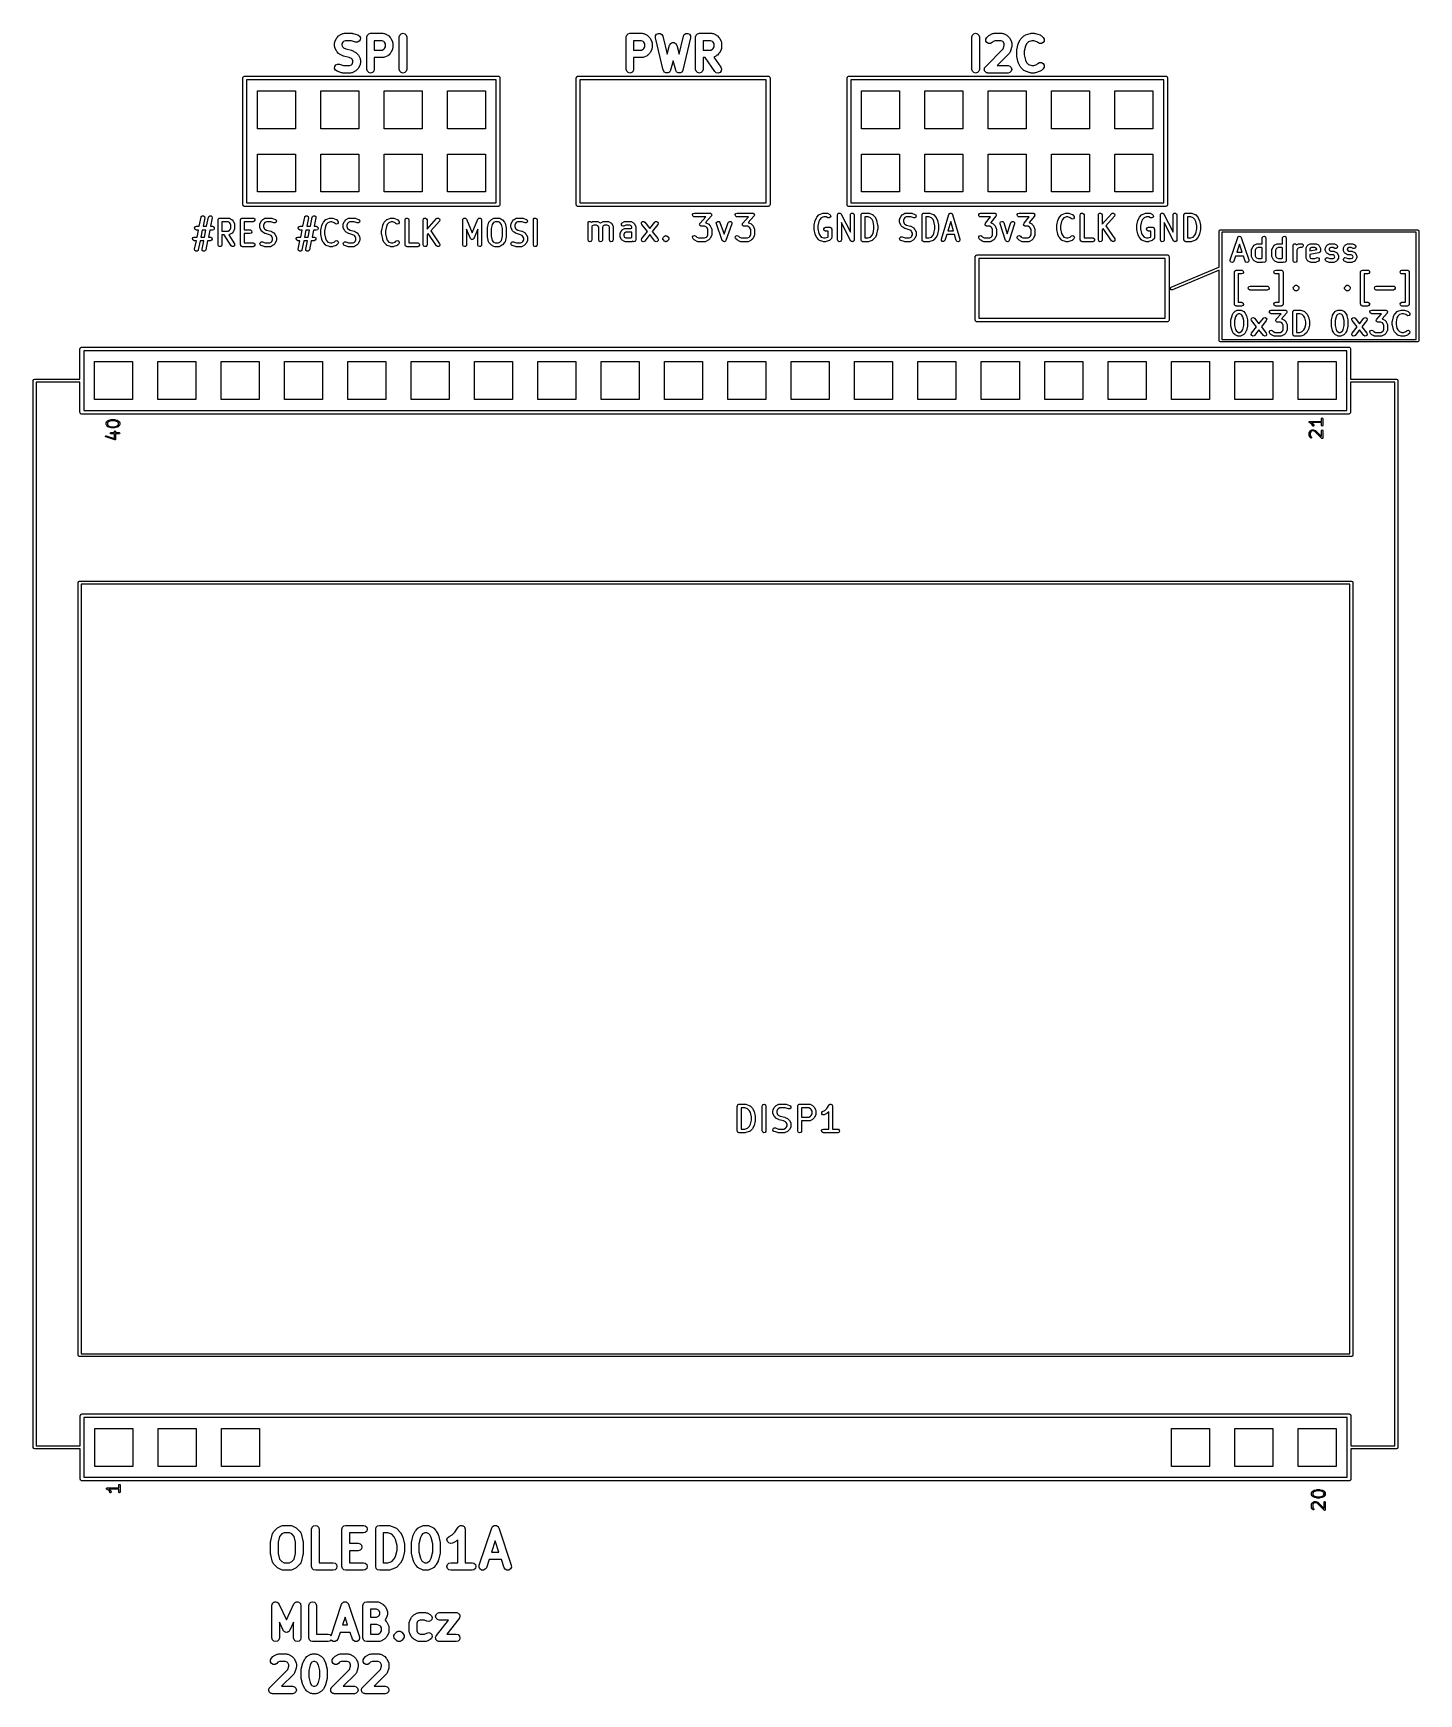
# Model space of a CAD drawing. Extents: x -0.08 to 2.11, y -0.05 to 2.57.
import ezdxf

# ---------------------------------------------------------------- set-up
doc = ezdxf.new("R2010")
doc.units = 0
doc.header["$MEASUREMENT"] = 0
doc.layers.add('BLACK', color=7, linetype='CONTINUOUS')

msp = doc.modelspace()

# ---------------------------------------------------------------- linework, layer by layer
at = {"layer": 'BLACK', "linetype": 'CONTINUOUS'}
for p, q in [((0.3945, 2.5528), (0.3948, 2.5541)), ((0.3945, 2.5479), (0.3945, 2.5528)), ((0.3948, 2.5466), (0.3945, 2.5479)), ((0.3948, 2.5541), (0.3951, 2.5554)), ((0.3951, 2.5452), (0.3948, 2.5466)), ((0.3951, 2.5554), (0.3975, 2.5603)), ((0.3975, 2.5404), (0.3951, 2.5452)), ((0.3975, 2.5603), (0.3981, 2.561)), ((0.3981, 2.561), (0.3986, 2.5618)), ((0.3986, 2.5618), (0.4011, 2.5642)), ((0.4011, 2.5642), (0.4019, 2.5647)), ((0.4019, 2.5647), (0.4026, 2.5654)), ((0.4026, 2.5654), (0.4075, 2.5678)), ((0.4076, 2.5541), (0.4063, 2.5514)), ((0.4063, 2.5514), (0.4063, 2.5493)), ((0.4063, 2.5493), (0.4076, 2.5465)), ((0.4075, 2.5678), (0.4088, 2.5681)), ((0.4087, 2.5552), (0.4076, 2.5541)), ((0.4076, 2.5465), (0.4087, 2.5454)), ((0.4115, 2.5566), (0.4087, 2.5552)), ((0.4087, 2.5454), (0.4122, 2.5437)), ((0.4088, 2.5681), (0.4101, 2.5684)), ((0.4101, 2.5684), (0.4223, 2.5684)), ((0.4213, 2.5566), (0.4115, 2.5566)), ((0.4277, 2.5545), (0.4213, 2.5566)), ((0.4223, 2.5684), (0.4232, 2.5682)), ((0.4232, 2.5682), (0.4242, 2.5681)), ((0.4242, 2.5681), (0.4315, 2.5657)), ((0.4308, 2.5543), (0.4277, 2.5545)), ((0.4335, 2.5556), (0.4308, 2.5543)), ((0.4315, 2.5657), (0.434, 2.564)), ((0.4352, 2.5582), (0.4335, 2.5556)), ((0.434, 2.564), (0.4354, 2.5612)), ((0.4354, 2.5612), (0.4352, 2.5582)), ((0.4456, 2.5625), (0.4464, 2.5654)), ((0.4456, 2.5113), (0.4456, 2.5625)), ((0.4464, 2.5654), (0.4486, 2.5676)), ((0.4486, 2.5676), (0.4515, 2.5684)), ((0.4515, 2.5684), (0.471, 2.5684)), ((0.4574, 2.5566), (0.4574, 2.5416)), ((0.4696, 2.5566), (0.4574, 2.5566)), ((0.4724, 2.5552), (0.4696, 2.5566)), ((0.471, 2.5684), (0.4723, 2.5681)), ((0.4723, 2.5681), (0.4737, 2.5678)), ((0.4735, 2.5541), (0.4724, 2.5552)), ((0.4749, 2.5514), (0.4735, 2.5541)), ((0.4735, 2.5441), (0.4749, 2.5468)), ((0.4737, 2.5678), (0.4785, 2.5654)), ((0.4749, 2.5468), (0.4749, 2.5514)), ((0.4785, 2.5654), (0.4793, 2.5647)), ((0.4793, 2.5647), (0.4801, 2.5642)), ((0.4801, 2.5642), (0.4825, 2.5618)), ((0.4825, 2.5618), (0.483, 2.561)), ((0.483, 2.561), (0.4836, 2.5603)), ((0.4836, 2.5603), (0.4861, 2.5554)), ((0.4861, 2.5554), (0.4863, 2.5541)), ((0.4863, 2.5541), (0.4867, 2.5528)), ((0.4867, 2.5454), (0.4863, 2.5441)), ((0.4867, 2.5528), (0.4867, 2.5454)), ((0.4968, 2.5625), (0.4976, 2.5654)), ((0.4968, 2.5113), (0.4968, 2.5625)), ((0.4976, 2.5654), (0.4998, 2.5676)), ((0.4998, 2.5676), (0.5027, 2.5684)), ((0.5027, 2.5684), (0.5057, 2.5676)), ((0.5057, 2.5676), (0.5078, 2.5654)), ((0.5078, 2.5654), (0.5086, 2.5625)), ((0.5086, 2.5625), (0.5086, 2.5113)), ((0.855, 2.5625), (0.8558, 2.5654)), ((0.855, 2.5113), (0.855, 2.5625)), ((0.8558, 2.5654), (0.8579, 2.5676)), ((0.8579, 2.5676), (0.8609, 2.5684)), ((0.8609, 2.5684), (0.8804, 2.5684)), ((0.8668, 2.5566), (0.8668, 2.5416)), ((0.879, 2.5566), (0.8668, 2.5566)), ((0.8818, 2.5552), (0.879, 2.5566)), ((0.8804, 2.5684), (0.8817, 2.5681)), ((0.8817, 2.5681), (0.883, 2.5678)), ((0.8828, 2.5541), (0.8818, 2.5552)), ((0.8842, 2.5514), (0.8828, 2.5541)), ((0.8828, 2.5441), (0.8842, 2.5468)), ((0.883, 2.5678), (0.8879, 2.5654)), ((0.8842, 2.5468), (0.8842, 2.5514)), ((0.8879, 2.5654), (0.8886, 2.5647)), ((0.8886, 2.5647), (0.8894, 2.5642)), ((0.8894, 2.5642), (0.8919, 2.5618)), ((0.8919, 2.5618), (0.8924, 2.561)), ((0.8924, 2.561), (0.893, 2.5603)), ((0.893, 2.5603), (0.8954, 2.5554)), ((0.8954, 2.5554), (0.8957, 2.5541)), ((0.8957, 2.5541), (0.896, 2.5528)), ((0.896, 2.5454), (0.8957, 2.5441)), ((0.896, 2.5528), (0.896, 2.5454)), ((0.9015, 2.5642), (0.9031, 2.5668)), ((0.9015, 2.5611), (0.9015, 2.5642)), ((0.9136, 2.5099), (0.9015, 2.5611)), ((0.9031, 2.5668), (0.9058, 2.5682)), ((0.9058, 2.5682), (0.9089, 2.5682)), ((0.9089, 2.5682), (0.9115, 2.5666)), ((0.9115, 2.5666), (0.9129, 2.5639)), ((0.9129, 2.5639), (0.9197, 2.5355)), ((0.9197, 2.5355), (0.9234, 2.5494)), ((0.9234, 2.5494), (0.9242, 2.5507)), ((0.9234, 2.5494), (0.9234, 2.5494)), ((0.9234, 2.5494), (0.9234, 2.5494)), ((0.9242, 2.5507), (0.925, 2.552)), ((0.925, 2.5521), (0.9263, 2.5528)), ((0.925, 2.552), (0.925, 2.5521)), ((0.925, 2.552), (0.925, 2.552)), ((0.9263, 2.5528), (0.9276, 2.5536)), ((0.9276, 2.5536), (0.9276, 2.5536)), ((0.9276, 2.5536), (0.9276, 2.5536)), ((0.9276, 2.5536), (0.9291, 2.5536)), ((0.9291, 2.5536), (0.9307, 2.5536)), ((0.9307, 2.5536), (0.9307, 2.5536)), ((0.9307, 2.5536), (0.9307, 2.5536)), ((0.9307, 2.5536), (0.932, 2.5528)), ((0.932, 2.5528), (0.9333, 2.5521)), ((0.9333, 2.5521), (0.9333, 2.552)), ((0.9333, 2.552), (0.9333, 2.552)), ((0.9333, 2.552), (0.9341, 2.5507)), ((0.9341, 2.5507), (0.9348, 2.5494)), ((0.9348, 2.5494), (0.9348, 2.5494)), ((0.9348, 2.5494), (0.9348, 2.5494)), ((0.9348, 2.5494), (0.9386, 2.5355)), ((0.9386, 2.5355), (0.9453, 2.5639)), ((0.9568, 2.5611), (0.9446, 2.5099)), ((0.9453, 2.5639), (0.9468, 2.5666)), ((0.9468, 2.5666), (0.9494, 2.5682)), ((0.9494, 2.5682), (0.9524, 2.5682)), ((0.9524, 2.5682), (0.9551, 2.5668)), ((0.9551, 2.5668), (0.9567, 2.5642)), ((0.9567, 2.5642), (0.9568, 2.5611)), ((0.9647, 2.5625), (0.9655, 2.5654)), ((0.9647, 2.5113), (0.9647, 2.5625)), ((0.9655, 2.5654), (0.9676, 2.5676)), ((0.9676, 2.5676), (0.9706, 2.5684)), ((0.9706, 2.5684), (0.9901, 2.5684)), ((0.9765, 2.5566), (0.9765, 2.5416)), ((0.9887, 2.5566), (0.9765, 2.5566)), ((0.9914, 2.5552), (0.9887, 2.5566)), ((0.9901, 2.5684), (0.9914, 2.5681)), ((0.9914, 2.5681), (0.9927, 2.5678)), ((0.9925, 2.5541), (0.9914, 2.5552)), ((0.9939, 2.5514), (0.9925, 2.5541)), ((0.9925, 2.5441), (0.9939, 2.5468)), ((0.9927, 2.5678), (0.9976, 2.5654)), ((0.9939, 2.5468), (0.9939, 2.5514)), ((0.9976, 2.5654), (0.9983, 2.5647)), ((0.9983, 2.5647), (0.9991, 2.5642)), ((0.9991, 2.5642), (1.0015, 2.5618)), ((1.0015, 2.5618), (1.002, 2.561)), ((1.002, 2.561), (1.0027, 2.5603)), ((1.0027, 2.5603), (1.0051, 2.5554)), ((1.0051, 2.5554), (1.0054, 2.5541)), ((1.0054, 2.5541), (1.0057, 2.5528)), ((1.0057, 2.5454), (1.0054, 2.5441)), ((1.0057, 2.5528), (1.0057, 2.5454)), ((1.4008, 2.5625), (1.4016, 2.5654)), ((1.4008, 2.5113), (1.4008, 2.5625)), ((1.4016, 2.5654), (1.4038, 2.5676)), ((1.4038, 2.5676), (1.4067, 2.5684)), ((1.4067, 2.5684), (1.4097, 2.5676)), ((1.4097, 2.5676), (1.4118, 2.5654)), ((1.4118, 2.5654), (1.4126, 2.5625)), ((1.4126, 2.5625), (1.4126, 2.5113)), ((1.423, 2.5592), (1.4245, 2.5618)), ((1.423, 2.5561), (1.423, 2.5592)), ((1.4245, 2.5535), (1.423, 2.5561)), ((1.4245, 2.5618), (1.4269, 2.5642)), ((1.4271, 2.5519), (1.4245, 2.5535)), ((1.4269, 2.5642), (1.4278, 2.5647)), ((1.4302, 2.5519), (1.4271, 2.5519)), ((1.4278, 2.5647), (1.4285, 2.5654)), ((1.4285, 2.5654), (1.4333, 2.5678)), ((1.4328, 2.5535), (1.4302, 2.5519)), ((1.4346, 2.5552), (1.4328, 2.5535)), ((1.4333, 2.5678), (1.4347, 2.5681)), ((1.4374, 2.5566), (1.4346, 2.5552)), ((1.4347, 2.5681), (1.436, 2.5684)), ((1.436, 2.5684), (1.4482, 2.5684)), ((1.4468, 2.5566), (1.4374, 2.5566)), ((1.4495, 2.5552), (1.4468, 2.5566)), ((1.4482, 2.5684), (1.4495, 2.5681)), ((1.4495, 2.5681), (1.4508, 2.5678)), ((1.4506, 2.5541), (1.4495, 2.5552)), ((1.4503, 2.5438), (1.452, 2.5488)), ((1.452, 2.5514), (1.4506, 2.5541)), ((1.4508, 2.5678), (1.4557, 2.5654)), ((1.452, 2.5488), (1.452, 2.5514)), ((1.4557, 2.5654), (1.4564, 2.5647)), ((1.4564, 2.5647), (1.4572, 2.5642)), ((1.4572, 2.5642), (1.4596, 2.5618)), ((1.4596, 2.5618), (1.4601, 2.561)), ((1.4601, 2.561), (1.4608, 2.5603)), ((1.4608, 2.5603), (1.4632, 2.5554)), ((1.4635, 2.546), (1.4611, 2.5387)), ((1.4632, 2.5554), (1.4635, 2.5541)), ((1.4635, 2.5541), (1.4638, 2.5528)), ((1.4636, 2.547), (1.4635, 2.546)), ((1.4638, 2.5479), (1.4636, 2.547)), ((1.4638, 2.5528), (1.4638, 2.5479)), ((1.4717, 2.542), (1.4741, 2.5518)), ((1.4741, 2.5518), (1.4744, 2.5523)), ((1.4744, 2.5523), (1.4746, 2.553)), ((1.4746, 2.553), (1.477, 2.5578)), ((1.477, 2.5578), (1.4776, 2.5585)), ((1.4776, 2.5585), (1.4781, 2.5594)), ((1.4781, 2.5594), (1.483, 2.5642)), ((1.483, 2.5642), (1.4842, 2.5649)), ((1.4854, 2.5482), (1.4833, 2.5398)), ((1.4842, 2.5649), (1.4853, 2.5657)), ((1.4853, 2.5657), (1.4926, 2.5681)), ((1.4871, 2.5517), (1.4854, 2.5482)), ((1.4904, 2.5549), (1.4871, 2.5517)), ((1.4954, 2.5566), (1.4904, 2.5549)), ((1.4926, 2.5681), (1.4935, 2.5682)), ((1.4935, 2.5682), (1.4945, 2.5684)), ((1.4945, 2.5684), (1.4993, 2.5684)), ((1.4984, 2.5566), (1.4954, 2.5566)), ((1.5035, 2.5549), (1.4984, 2.5566)), ((1.4993, 2.5684), (1.5003, 2.5682)), ((1.5003, 2.5682), (1.5012, 2.5681)), ((1.5012, 2.5681), (1.5085, 2.5657)), ((1.5049, 2.5535), (1.5035, 2.5549)), ((1.5076, 2.5519), (1.5049, 2.5535)), ((1.5106, 2.5519), (1.5076, 2.5519)), ((1.5085, 2.5657), (1.5097, 2.5649)), ((1.5097, 2.5649), (1.5108, 2.5642)), ((1.5133, 2.5535), (1.5106, 2.5519)), ((1.5108, 2.5642), (1.5133, 2.5618)), ((1.5133, 2.5618), (1.5148, 2.5592)), ((1.5148, 2.5561), (1.5133, 2.5535)), ((1.5148, 2.5592), (1.5148, 2.5561)), ((0.3948, 2.5156), (0.3964, 2.5182)), ((0.3964, 2.5182), (0.3992, 2.5195)), ((0.3981, 2.5396), (0.3975, 2.5404)), ((0.3986, 2.5388), (0.3981, 2.5396)), ((0.4011, 2.5364), (0.3986, 2.5388)), ((0.3992, 2.5195), (0.4022, 2.5194)), ((0.4019, 2.5359), (0.4011, 2.5364)), ((0.4026, 2.5353), (0.4019, 2.5359)), ((0.4022, 2.5194), (0.4086, 2.5172)), ((0.4075, 2.5328), (0.4026, 2.5353)), ((0.4081, 2.5327), (0.4075, 2.5328)), ((0.4087, 2.5324), (0.4081, 2.5327)), ((0.4178, 2.5301), (0.4087, 2.5324)), ((0.4122, 2.5437), (0.4213, 2.5414)), ((0.4212, 2.5284), (0.4178, 2.5301)), ((0.4185, 2.5172), (0.4212, 2.5186)), ((0.4223, 2.5273), (0.4212, 2.5284)), ((0.4212, 2.5186), (0.4223, 2.5197)), ((0.4213, 2.5414), (0.4219, 2.5411)), ((0.4219, 2.5411), (0.4225, 2.541)), ((0.4237, 2.5246), (0.4223, 2.5273)), ((0.4223, 2.5197), (0.4237, 2.5225)), ((0.4225, 2.541), (0.4274, 2.5385)), ((0.4237, 2.5225), (0.4237, 2.5246)), ((0.4274, 2.5385), (0.4281, 2.5379)), ((0.4281, 2.5379), (0.4289, 2.5374)), ((0.4289, 2.5374), (0.4313, 2.535)), ((0.4313, 2.535), (0.4318, 2.5342)), ((0.4318, 2.5342), (0.4324, 2.5335)), ((0.4324, 2.5335), (0.4349, 2.5286)), ((0.4349, 2.5184), (0.4324, 2.5135)), ((0.4349, 2.5286), (0.4352, 2.5273)), ((0.4352, 2.5198), (0.4349, 2.5184)), ((0.4352, 2.5273), (0.4355, 2.5259)), ((0.4355, 2.5211), (0.4352, 2.5198)), ((0.4355, 2.5259), (0.4355, 2.5211)), ((0.4574, 2.5416), (0.4696, 2.5416)), ((0.471, 2.5298), (0.4574, 2.5298)), ((0.4574, 2.5298), (0.4574, 2.5113)), ((0.4696, 2.5416), (0.4724, 2.543)), ((0.4723, 2.5301), (0.471, 2.5298)), ((0.4737, 2.5304), (0.4723, 2.5301)), ((0.4724, 2.543), (0.4735, 2.5441)), ((0.4785, 2.5328), (0.4737, 2.5304)), ((0.4793, 2.5335), (0.4785, 2.5328)), ((0.4801, 2.5339), (0.4793, 2.5335)), ((0.4825, 2.5364), (0.4801, 2.5339)), ((0.483, 2.5372), (0.4825, 2.5364)), ((0.4836, 2.5379), (0.483, 2.5372)), ((0.4861, 2.5428), (0.4836, 2.5379)), ((0.4863, 2.5441), (0.4861, 2.5428)), ((0.8668, 2.5416), (0.879, 2.5416)), ((0.8804, 2.5298), (0.8668, 2.5298)), ((0.8668, 2.5298), (0.8668, 2.5113)), ((0.879, 2.5416), (0.8818, 2.543)), ((0.8817, 2.5301), (0.8804, 2.5298)), ((0.883, 2.5304), (0.8817, 2.5301)), ((0.8818, 2.543), (0.8828, 2.5441)), ((0.8879, 2.5328), (0.883, 2.5304)), ((0.8886, 2.5335), (0.8879, 2.5328)), ((0.8894, 2.5339), (0.8886, 2.5335)), ((0.8919, 2.5364), (0.8894, 2.5339)), ((0.8924, 2.5372), (0.8919, 2.5364)), ((0.893, 2.5379), (0.8924, 2.5372)), ((0.8954, 2.5428), (0.893, 2.5379)), ((0.8957, 2.5441), (0.8954, 2.5428)), ((0.9291, 2.525), (0.9251, 2.5098)), ((0.9332, 2.5098), (0.9291, 2.525)), ((0.9765, 2.5416), (0.9887, 2.5416)), ((0.9797, 2.5298), (0.9765, 2.5298)), ((0.9765, 2.5298), (0.9765, 2.5113)), ((0.995, 2.5079), (0.9797, 2.5298)), ((0.9887, 2.5416), (0.9914, 2.543)), ((0.9914, 2.543), (0.9925, 2.5441)), ((0.9976, 2.5328), (0.9934, 2.5308)), ((0.9934, 2.5308), (1.0047, 2.5147)), ((0.9983, 2.5335), (0.9976, 2.5328)), ((0.9991, 2.5339), (0.9983, 2.5335)), ((1.0015, 2.5364), (0.9991, 2.5339)), ((1.002, 2.5372), (1.0015, 2.5364)), ((1.0027, 2.5379), (1.002, 2.5372)), ((1.0051, 2.5428), (1.0027, 2.5379)), ((1.0054, 2.5441), (1.0051, 2.5428)), ((1.4221, 2.5155), (1.4503, 2.5438)), ((1.4596, 2.5364), (1.4405, 2.5172)), ((1.4603, 2.5376), (1.4596, 2.5364)), ((1.4611, 2.5387), (1.4603, 2.5376)), ((1.4715, 2.5406), (1.4717, 2.5413)), ((1.4715, 2.5333), (1.4715, 2.5406)), ((1.4717, 2.5326), (1.4715, 2.5333)), ((1.4717, 2.5413), (1.4717, 2.542)), ((1.4717, 2.5318), (1.4717, 2.5326)), ((1.4741, 2.5221), (1.4717, 2.5318)), ((1.4744, 2.5215), (1.4741, 2.5221)), ((1.4746, 2.5209), (1.4744, 2.5215)), ((1.477, 2.516), (1.4746, 2.5209)), ((1.4833, 2.5398), (1.4833, 2.534)), ((1.4833, 2.534), (1.4854, 2.5256)), ((1.4854, 2.5256), (1.4871, 2.5221)), ((1.4871, 2.5221), (1.4904, 2.5189)), ((1.4904, 2.5189), (1.4954, 2.5172)), ((1.4984, 2.5172), (1.5035, 2.5189)), ((1.5035, 2.5189), (1.5049, 2.5204)), ((1.5049, 2.5204), (1.5076, 2.5219)), ((1.5076, 2.5219), (1.5106, 2.5219)), ((1.5106, 2.5219), (1.5133, 2.5204)), ((1.5133, 2.5204), (1.5148, 2.5177)), ((0.2498, 2.4981), (0.2499, 2.4983)), ((0.2499, 2.498), (0.2498, 2.4981)), ((0.2498, 2.4976), (0.2499, 2.498)), ((0.2498, 2.2976), (0.2498, 2.4976)), ((0.2499, 2.4983), (0.25, 2.4987)), ((0.25, 2.4987), (0.2505, 2.4992)), ((0.2505, 2.4992), (0.2509, 2.4999)), ((0.2509, 2.4999), (0.2511, 2.5)), ((0.2511, 2.5), (0.2513, 2.5002)), ((0.2513, 2.5002), (0.252, 2.5003)), ((0.252, 2.5003), (0.2528, 2.5006)), ((0.2528, 2.5006), (0.6528, 2.5006)), ((0.2557, 2.4947), (0.2557, 2.3006)), ((0.6498, 2.4947), (0.2557, 2.4947)), ((0.3946, 2.5126), (0.3948, 2.5156)), ((0.3959, 2.5098), (0.3946, 2.5126)), ((0.3985, 2.5082), (0.3959, 2.5098)), ((0.4058, 2.5057), (0.3985, 2.5082)), ((0.4067, 2.5057), (0.4058, 2.5057)), ((0.4077, 2.5054), (0.4067, 2.5057)), ((0.4199, 2.5054), (0.4077, 2.5054)), ((0.4086, 2.5172), (0.4185, 2.5172)), ((0.4212, 2.5058), (0.4199, 2.5054)), ((0.4225, 2.506), (0.4212, 2.5058)), ((0.4274, 2.5085), (0.4225, 2.506)), ((0.4281, 2.5091), (0.4274, 2.5085)), ((0.4289, 2.5096), (0.4281, 2.5091)), ((0.4313, 2.512), (0.4289, 2.5096)), ((0.4318, 2.5128), (0.4313, 2.512)), ((0.4324, 2.5135), (0.4318, 2.5128)), ((0.4464, 2.5084), (0.4456, 2.5113)), ((0.4486, 2.5062), (0.4464, 2.5084)), ((0.4515, 2.5054), (0.4486, 2.5062)), ((0.4545, 2.5062), (0.4515, 2.5054)), ((0.4567, 2.5084), (0.4545, 2.5062)), ((0.4574, 2.5113), (0.4567, 2.5084)), ((0.4976, 2.5084), (0.4968, 2.5113)), ((0.4998, 2.5062), (0.4976, 2.5084)), ((0.5027, 2.5054), (0.4998, 2.5062)), ((0.5057, 2.5062), (0.5027, 2.5054)), ((0.5078, 2.5084), (0.5057, 2.5062)), ((0.5086, 2.5113), (0.5078, 2.5084)), ((0.6498, 2.3006), (0.6498, 2.4947)), ((0.6528, 2.5006), (0.6531, 2.5005)), ((0.6531, 2.5005), (0.6533, 2.5006)), ((0.6533, 2.5006), (0.6534, 2.5005)), ((0.6534, 2.5005), (0.6538, 2.5004)), ((0.6538, 2.5004), (0.6544, 2.4999)), ((0.6544, 2.4999), (0.655, 2.4995)), ((0.655, 2.4995), (0.6551, 2.4993)), ((0.6551, 2.4993), (0.6553, 2.4991)), ((0.6553, 2.4991), (0.6554, 2.4984)), ((0.6554, 2.4984), (0.6557, 2.4976)), ((0.6557, 2.4976), (0.6557, 2.2976)), ((0.7762, 2.4981), (0.7763, 2.4983)), ((0.7762, 2.498), (0.7762, 2.4981)), ((0.7762, 2.4976), (0.7762, 2.498)), ((0.7762, 2.2976), (0.7762, 2.4976)), ((0.7763, 2.4983), (0.7764, 2.4987)), ((0.7764, 2.4987), (0.7769, 2.4992)), ((0.7769, 2.4992), (0.7772, 2.4999)), ((0.7772, 2.4999), (0.7775, 2.5)), ((0.7775, 2.5), (0.7777, 2.5002)), ((0.7777, 2.5002), (0.7784, 2.5003)), ((0.7784, 2.5003), (0.7791, 2.5006)), ((0.7791, 2.5006), (1.0791, 2.5006)), ((0.7821, 2.4947), (0.7821, 2.3006)), ((1.0762, 2.4947), (0.7821, 2.4947)), ((0.8558, 2.5084), (0.855, 2.5113)), ((0.8579, 2.5062), (0.8558, 2.5084)), ((0.8609, 2.5054), (0.8579, 2.5062)), ((0.8638, 2.5062), (0.8609, 2.5054)), ((0.866, 2.5084), (0.8638, 2.5062)), ((0.8668, 2.5113), (0.866, 2.5084)), ((0.9137, 2.5099), (0.9136, 2.5099)), ((0.9137, 2.5098), (0.9137, 2.5099)), ((0.9144, 2.5085), (0.9137, 2.5098)), ((0.9151, 2.5073), (0.9144, 2.5085)), ((0.9152, 2.5072), (0.9151, 2.5073)), ((0.9152, 2.5071), (0.9152, 2.5072)), ((0.9165, 2.5064), (0.9152, 2.5071)), ((0.9177, 2.5057), (0.9165, 2.5064)), ((0.9178, 2.5057), (0.9177, 2.5057)), ((0.9179, 2.5056), (0.9178, 2.5057)), ((0.9193, 2.5056), (0.9179, 2.5056)), ((0.9208, 2.5056), (0.9193, 2.5056)), ((0.9209, 2.5056), (0.9208, 2.5056)), ((0.9208, 2.5056), (0.9208, 2.5056)), ((0.9222, 2.5063), (0.9209, 2.5056)), ((0.9234, 2.507), (0.9222, 2.5063)), ((0.9235, 2.5071), (0.9234, 2.507)), ((0.9236, 2.5072), (0.9235, 2.5071)), ((0.9243, 2.5084), (0.9236, 2.5072)), ((0.925, 2.5096), (0.9243, 2.5084)), ((0.9251, 2.5098), (0.925, 2.5097)), ((0.925, 2.5097), (0.925, 2.5096)), ((0.9332, 2.5097), (0.9332, 2.5098)), ((0.9332, 2.5096), (0.9332, 2.5097)), ((0.934, 2.5084), (0.9332, 2.5096)), ((0.9347, 2.5072), (0.934, 2.5084)), ((0.9348, 2.5071), (0.9347, 2.5072)), ((0.9348, 2.507), (0.9348, 2.5071)), ((0.9361, 2.5063), (0.9348, 2.507)), ((0.9373, 2.5056), (0.9361, 2.5063)), ((0.9374, 2.5056), (0.9373, 2.5056)), ((0.9375, 2.5056), (0.9374, 2.5056)), ((0.939, 2.5056), (0.9375, 2.5056)), ((0.9404, 2.5056), (0.939, 2.5056)), ((0.9405, 2.5057), (0.9404, 2.5056)), ((0.9406, 2.5057), (0.9405, 2.5057)), ((0.9418, 2.5064), (0.9406, 2.5057)), ((0.9431, 2.5071), (0.9418, 2.5064)), ((0.9432, 2.5073), (0.9431, 2.5072)), ((0.9431, 2.5072), (0.9431, 2.5071)), ((0.9439, 2.5085), (0.9432, 2.5073)), ((0.9446, 2.5098), (0.9439, 2.5085)), ((0.9446, 2.5099), (0.9446, 2.5099)), ((0.9446, 2.5099), (0.9446, 2.5098)), ((0.9655, 2.5084), (0.9647, 2.5113)), ((0.9676, 2.5062), (0.9655, 2.5084)), ((0.9706, 2.5054), (0.9676, 2.5062)), ((0.9735, 2.5062), (0.9706, 2.5054)), ((0.9757, 2.5084), (0.9735, 2.5062)), ((0.9765, 2.5113), (0.9757, 2.5084)), ((0.9973, 2.506), (0.995, 2.5079)), ((1.0003, 2.5054), (0.9973, 2.506)), ((1.0032, 2.5065), (1.0003, 2.5054)), ((1.0052, 2.5088), (1.0032, 2.5065)), ((1.0047, 2.5147), (1.0057, 2.5118)), ((1.0057, 2.5118), (1.0052, 2.5088)), ((1.0762, 2.3006), (1.0762, 2.4947)), ((1.0791, 2.5006), (1.0795, 2.5005)), ((1.0795, 2.5005), (1.0796, 2.5006)), ((1.0796, 2.5006), (1.0798, 2.5005)), ((1.0798, 2.5005), (1.0801, 2.5004)), ((1.0801, 2.5004), (1.0807, 2.4999)), ((1.0807, 2.4999), (1.0814, 2.4995)), ((1.0814, 2.4995), (1.0815, 2.4993)), ((1.0815, 2.4993), (1.0817, 2.4991)), ((1.0817, 2.4991), (1.0818, 2.4984)), ((1.0818, 2.4984), (1.0821, 2.4976)), ((1.0821, 2.4976), (1.0821, 2.2976)), ((1.2037, 2.4976), (1.2038, 2.498)), ((1.2037, 2.2976), (1.2037, 2.4976)), ((1.2038, 2.4981), (1.2039, 2.4983)), ((1.2038, 2.498), (1.2038, 2.4981)), ((1.2039, 2.4987), (1.2044, 2.4992)), ((1.2039, 2.4983), (1.2039, 2.4987)), ((1.2044, 2.4992), (1.2048, 2.4999)), ((1.2048, 2.4999), (1.205, 2.5)), ((1.205, 2.5), (1.2052, 2.5002)), ((1.2052, 2.5002), (1.206, 2.5003)), ((1.206, 2.5003), (1.2067, 2.5006)), ((1.2067, 2.5006), (1.7067, 2.5006)), ((1.2096, 2.4947), (1.2096, 2.3006)), ((1.7037, 2.4947), (1.2096, 2.4947)), ((1.4016, 2.5084), (1.4008, 2.5113)), ((1.4038, 2.5062), (1.4016, 2.5084)), ((1.4067, 2.5054), (1.4038, 2.5062)), ((1.4097, 2.5062), (1.4067, 2.5054)), ((1.4118, 2.5084), (1.4097, 2.5062)), ((1.4126, 2.5113), (1.4118, 2.5084)), ((1.4203, 2.5113), (1.4205, 2.5121)), ((1.4205, 2.5106), (1.4203, 2.5113)), ((1.4205, 2.5128), (1.4209, 2.5135)), ((1.4205, 2.5121), (1.4205, 2.5128)), ((1.4205, 2.5098), (1.4205, 2.5106)), ((1.4209, 2.5091), (1.4205, 2.5098)), ((1.4209, 2.5135), (1.4211, 2.5143)), ((1.4211, 2.5084), (1.4209, 2.5091)), ((1.4211, 2.5143), (1.4217, 2.5148)), ((1.4217, 2.5078), (1.4211, 2.5084)), ((1.4217, 2.5148), (1.4221, 2.5155)), ((1.4221, 2.5072), (1.4217, 2.5078)), ((1.4227, 2.5068), (1.4221, 2.5072)), ((1.4233, 2.5062), (1.4227, 2.5068)), ((1.424, 2.506), (1.4233, 2.5062)), ((1.4247, 2.5056), (1.424, 2.506)), ((1.4255, 2.5056), (1.4247, 2.5056)), ((1.4262, 2.5054), (1.4255, 2.5056)), ((1.4579, 2.5054), (1.4262, 2.5054)), ((1.4405, 2.5172), (1.4579, 2.5172)), ((1.4579, 2.5172), (1.4609, 2.5164)), ((1.4609, 2.5062), (1.4579, 2.5054)), ((1.4609, 2.5164), (1.463, 2.5143)), ((1.463, 2.5084), (1.4609, 2.5062)), ((1.463, 2.5143), (1.4638, 2.5113)), ((1.4638, 2.5113), (1.463, 2.5084)), ((1.4776, 2.5153), (1.477, 2.516)), ((1.4781, 2.5145), (1.4776, 2.5153)), ((1.483, 2.5096), (1.4781, 2.5145)), ((1.4842, 2.5089), (1.483, 2.5096)), ((1.4853, 2.5082), (1.4842, 2.5089)), ((1.4926, 2.5057), (1.4853, 2.5082)), ((1.4935, 2.5057), (1.4926, 2.5057)), ((1.4945, 2.5054), (1.4935, 2.5057)), ((1.4993, 2.5054), (1.4945, 2.5054)), ((1.4954, 2.5172), (1.4984, 2.5172)), ((1.5003, 2.5057), (1.4993, 2.5054)), ((1.5012, 2.5057), (1.5003, 2.5057)), ((1.5085, 2.5082), (1.5012, 2.5057)), ((1.5097, 2.5089), (1.5085, 2.5082)), ((1.5108, 2.5096), (1.5097, 2.5089)), ((1.5133, 2.512), (1.5108, 2.5096)), ((1.5148, 2.5147), (1.5133, 2.512)), ((1.5148, 2.5177), (1.5148, 2.5147)), ((1.7037, 2.3006), (1.7037, 2.4947)), ((1.7067, 2.5006), (1.7071, 2.5005)), ((1.7071, 2.5005), (1.7072, 2.5006)), ((1.7072, 2.5006), (1.7073, 2.5005)), ((1.7073, 2.5005), (1.7077, 2.5004)), ((1.7077, 2.5004), (1.7083, 2.4999)), ((1.7083, 2.4999), (1.7089, 2.4995)), ((1.7089, 2.4995), (1.709, 2.4993)), ((1.709, 2.4993), (1.7092, 2.4991)), ((1.7092, 2.4991), (1.7094, 2.4984)), ((1.7094, 2.4984), (1.7096, 2.4976)), ((1.7096, 2.4976), (1.7096, 2.2976)), ((0.2728, 2.4176), (0.2728, 2.4776)), ((0.2728, 2.4776), (0.3328, 2.4776)), ((0.3328, 2.4776), (0.3328, 2.4176)), ((0.3728, 2.4176), (0.3728, 2.4776)), ((0.3728, 2.4776), (0.4328, 2.4776)), ((0.4328, 2.4776), (0.4328, 2.4176)), ((0.4728, 2.4176), (0.4728, 2.4776)), ((0.4728, 2.4776), (0.5328, 2.4776)), ((0.5328, 2.4776), (0.5328, 2.4176)), ((0.5728, 2.4176), (0.5728, 2.4776)), ((0.5728, 2.4776), (0.6328, 2.4776)), ((0.6328, 2.4776), (0.6328, 2.4176)), ((1.2267, 2.4176), (1.2267, 2.4776)), ((1.2267, 2.4776), (1.2867, 2.4776)), ((1.2867, 2.4776), (1.2867, 2.4176)), ((1.3267, 2.4176), (1.3267, 2.4776)), ((1.3267, 2.4776), (1.3867, 2.4776)), ((1.3867, 2.4776), (1.3867, 2.4176)), ((1.4267, 2.4176), (1.4267, 2.4776)), ((1.4267, 2.4776), (1.4867, 2.4776)), ((1.4867, 2.4776), (1.4867, 2.4176)), ((1.5267, 2.4176), (1.5267, 2.4776)), ((1.5267, 2.4776), (1.5867, 2.4776)), ((1.5867, 2.4776), (1.5867, 2.4176)), ((1.6267, 2.4176), (1.6267, 2.4776)), ((1.6267, 2.4776), (1.6867, 2.4776)), ((1.6867, 2.4776), (1.6867, 2.4176)), ((0.3328, 2.4176), (0.2728, 2.4176)), ((0.4328, 2.4176), (0.3728, 2.4176)), ((0.5328, 2.4176), (0.4728, 2.4176)), ((0.6328, 2.4176), (0.5728, 2.4176)), ((1.2867, 2.4176), (1.2267, 2.4176)), ((1.3867, 2.4176), (1.3267, 2.4176)), ((1.4867, 2.4176), (1.4267, 2.4176)), ((1.5867, 2.4176), (1.5267, 2.4176)), ((1.6867, 2.4176), (1.6267, 2.4176)), ((0.2728, 2.3176), (0.2728, 2.3776)), ((0.2728, 2.3776), (0.3328, 2.3776)), ((0.3328, 2.3776), (0.3328, 2.3176)), ((0.3728, 2.3176), (0.3728, 2.3776)), ((0.3728, 2.3776), (0.4328, 2.3776)), ((0.4328, 2.3776), (0.4328, 2.3176)), ((0.4728, 2.3176), (0.4728, 2.3776)), ((0.4728, 2.3776), (0.5328, 2.3776)), ((0.5328, 2.3776), (0.5328, 2.3176)), ((0.5728, 2.3176), (0.5728, 2.3776)), ((0.5728, 2.3776), (0.6328, 2.3776)), ((0.6328, 2.3776), (0.6328, 2.3176)), ((1.2267, 2.3176), (1.2267, 2.3776)), ((1.2267, 2.3776), (1.2867, 2.3776)), ((1.2867, 2.3776), (1.2867, 2.3176)), ((1.3267, 2.3176), (1.3267, 2.3776)), ((1.3267, 2.3776), (1.3867, 2.3776)), ((1.3867, 2.3776), (1.3867, 2.3176)), ((1.4267, 2.3176), (1.4267, 2.3776)), ((1.4267, 2.3776), (1.4867, 2.3776)), ((1.4867, 2.3776), (1.4867, 2.3176)), ((1.5267, 2.3176), (1.5267, 2.3776)), ((1.5267, 2.3776), (1.5867, 2.3776)), ((1.5867, 2.3776), (1.5867, 2.3176)), ((1.6267, 2.3176), (1.6267, 2.3776)), ((1.6267, 2.3776), (1.6867, 2.3776)), ((1.6867, 2.3776), (1.6867, 2.3176)), ((0.3328, 2.3176), (0.2728, 2.3176)), ((0.4328, 2.3176), (0.3728, 2.3176)), ((0.5328, 2.3176), (0.4728, 2.3176)), ((0.6328, 2.3176), (0.5728, 2.3176)), ((1.2867, 2.3176), (1.2267, 2.3176)), ((1.3867, 2.3176), (1.3267, 2.3176)), ((1.4867, 2.3176), (1.4267, 2.3176)), ((1.5867, 2.3176), (1.5267, 2.3176)), ((1.6867, 2.3176), (1.6267, 2.3176)), ((0.2501, 2.2969), (0.2498, 2.2976)), ((0.2502, 2.2962), (0.2501, 2.2969)), ((0.2504, 2.296), (0.2502, 2.2962)), ((0.2505, 2.2957), (0.2504, 2.296)), ((0.2512, 2.2954), (0.2505, 2.2957)), ((0.2517, 2.2949), (0.2512, 2.2954)), ((0.2521, 2.2948), (0.2517, 2.2949)), ((0.2522, 2.2947), (0.2521, 2.2948)), ((0.2524, 2.2948), (0.2522, 2.2947)), ((0.2528, 2.2947), (0.2524, 2.2948)), ((0.6528, 2.2947), (0.2528, 2.2947)), ((0.2557, 2.3006), (0.6498, 2.3006)), ((0.6535, 2.295), (0.6528, 2.2947)), ((0.6542, 2.2951), (0.6535, 2.295)), ((0.6544, 2.2953), (0.6542, 2.2951)), ((0.6547, 2.2954), (0.6544, 2.2953)), ((0.655, 2.296), (0.6547, 2.2954)), ((0.6555, 2.2966), (0.655, 2.296)), ((0.6556, 2.297), (0.6555, 2.2966)), ((0.6557, 2.2976), (0.6556, 2.2973)), ((0.6556, 2.2973), (0.6557, 2.2971)), ((0.6557, 2.2971), (0.6556, 2.297)), ((0.7764, 2.2969), (0.7762, 2.2976)), ((0.7766, 2.2962), (0.7764, 2.2969)), ((0.7768, 2.296), (0.7766, 2.2962)), ((0.7769, 2.2957), (0.7768, 2.296)), ((0.7775, 2.2954), (0.7769, 2.2957)), ((0.7781, 2.2949), (0.7775, 2.2954)), ((0.7785, 2.2948), (0.7781, 2.2949)), ((0.7786, 2.2947), (0.7785, 2.2948)), ((0.7788, 2.2948), (0.7786, 2.2947)), ((0.7791, 2.2947), (0.7788, 2.2948)), ((1.0791, 2.2947), (0.7791, 2.2947)), ((0.7821, 2.3006), (1.0762, 2.3006)), ((0.9598, 2.2819), (0.9608, 2.2837)), ((0.9608, 2.2837), (0.9627, 2.2844)), ((0.9627, 2.2844), (0.9871, 2.2844)), ((0.9871, 2.2844), (0.9875, 2.2843)), ((0.9875, 2.2843), (0.9876, 2.2843)), ((0.9876, 2.2843), (0.9877, 2.2842)), ((0.9877, 2.2842), (0.9881, 2.2842)), ((0.9881, 2.2842), (0.9887, 2.2837)), ((0.9887, 2.2837), (0.9894, 2.2832)), ((0.9894, 2.2832), (0.9894, 2.283)), ((0.9894, 2.283), (0.9896, 2.2829)), ((0.9896, 2.2829), (0.9898, 2.2821)), ((0.9898, 2.2821), (0.99, 2.2813)), ((1.0273, 2.2819), (1.0283, 2.2837)), ((1.0283, 2.2837), (1.0302, 2.2844)), ((1.0302, 2.2844), (1.0546, 2.2844)), ((1.0546, 2.2844), (1.055, 2.2843)), ((1.055, 2.2843), (1.0551, 2.2843)), ((1.0551, 2.2843), (1.0552, 2.2842)), ((1.0552, 2.2842), (1.0556, 2.2842)), ((1.0556, 2.2842), (1.0562, 2.2837)), ((1.0562, 2.2837), (1.0569, 2.2832)), ((1.0569, 2.2832), (1.0569, 2.283)), ((1.0569, 2.283), (1.0571, 2.2829)), ((1.0571, 2.2829), (1.0573, 2.2821)), ((1.0573, 2.2821), (1.0575, 2.2813)), ((1.0798, 2.295), (1.0791, 2.2947)), ((1.0806, 2.2951), (1.0798, 2.295)), ((1.0808, 2.2953), (1.0806, 2.2951)), ((1.081, 2.2954), (1.0808, 2.2953)), ((1.0814, 2.296), (1.081, 2.2954)), ((1.0819, 2.2966), (1.0814, 2.296)), ((1.082, 2.297), (1.0819, 2.2966)), ((1.0821, 2.2976), (1.082, 2.2973)), ((1.082, 2.2973), (1.082, 2.2971)), ((1.082, 2.2971), (1.082, 2.297)), ((1.1592, 2.2815), (1.16, 2.2821)), ((1.16, 2.2821), (1.1602, 2.2822)), ((1.1602, 2.2822), (1.1604, 2.2823)), ((1.1604, 2.2823), (1.1655, 2.2842)), ((1.1655, 2.2842), (1.1665, 2.2844)), ((1.1665, 2.2844), (1.1665, 2.2843)), ((1.1665, 2.2843), (1.1665, 2.2844)), ((1.1665, 2.2844), (1.1715, 2.2844)), ((1.1715, 2.2844), (1.1725, 2.2842)), ((1.1725, 2.2842), (1.1727, 2.284)), ((1.1727, 2.284), (1.173, 2.284)), ((1.173, 2.284), (1.1764, 2.2821)), ((1.1764, 2.2821), (1.1771, 2.2815)), ((1.1888, 2.2814), (1.189, 2.2824)), ((1.189, 2.2824), (1.1892, 2.2827)), ((1.1892, 2.2827), (1.1893, 2.283)), ((1.1893, 2.283), (1.1899, 2.2834)), ((1.1899, 2.2834), (1.1903, 2.284)), ((1.1903, 2.284), (1.1906, 2.284)), ((1.1906, 2.284), (1.1909, 2.2842)), ((1.1909, 2.2842), (1.1916, 2.2842)), ((1.1916, 2.2842), (1.1923, 2.2843)), ((1.1923, 2.2843), (1.1926, 2.2841)), ((1.1926, 2.2841), (1.1929, 2.2841)), ((1.1929, 2.2841), (1.1934, 2.2837)), ((1.1934, 2.2837), (1.1941, 2.2833)), ((1.1941, 2.2833), (1.1942, 2.283)), ((1.1942, 2.283), (1.1944, 2.2828)), ((1.1944, 2.2828), (1.2091, 2.2542)), ((1.204, 2.2969), (1.2037, 2.2976)), ((1.2041, 2.2962), (1.204, 2.2969)), ((1.2043, 2.296), (1.2041, 2.2962)), ((1.2044, 2.2957), (1.2043, 2.296)), ((1.2051, 2.2954), (1.2044, 2.2957)), ((1.2057, 2.2949), (1.2051, 2.2954)), ((1.2061, 2.2948), (1.2057, 2.2949)), ((1.2062, 2.2947), (1.2061, 2.2948)), ((1.2063, 2.2948), (1.2062, 2.2947)), ((1.2067, 2.2947), (1.2063, 2.2948)), ((1.7067, 2.2947), (1.2067, 2.2947)), ((1.2091, 2.2814), (1.2093, 2.2824)), ((1.2093, 2.2824), (1.2106, 2.284)), ((1.2096, 2.3006), (1.7037, 2.3006)), ((1.2106, 2.284), (1.2126, 2.2843)), ((1.2126, 2.2843), (1.2143, 2.2833)), ((1.2143, 2.2833), (1.215, 2.2814)), ((1.226, 2.2819), (1.2261, 2.282)), ((1.2261, 2.2824), (1.2266, 2.283)), ((1.2261, 2.282), (1.2261, 2.2824)), ((1.2266, 2.283), (1.227, 2.2837)), ((1.227, 2.2837), (1.2273, 2.2838)), ((1.2273, 2.2838), (1.2274, 2.284)), ((1.2274, 2.284), (1.2282, 2.2841)), ((1.2282, 2.2841), (1.2289, 2.2844)), ((1.2289, 2.2844), (1.2373, 2.2844)), ((1.2373, 2.2844), (1.2384, 2.2842)), ((1.2384, 2.2842), (1.2384, 2.2842)), ((1.2384, 2.2842), (1.2384, 2.2842)), ((1.2384, 2.2842), (1.2434, 2.2823)), ((1.2434, 2.2823), (1.2443, 2.2818)), ((1.2908, 2.2815), (1.2916, 2.2821)), ((1.2916, 2.2821), (1.295, 2.284)), ((1.2916, 2.2821), (1.2916, 2.2821)), ((1.295, 2.284), (1.2959, 2.2843)), ((1.2959, 2.2843), (1.2962, 2.2843)), ((1.2962, 2.2843), (1.2964, 2.2844)), ((1.2964, 2.2844), (1.3048, 2.2844)), ((1.3048, 2.2844), (1.3058, 2.2842)), ((1.3058, 2.2842), (1.3058, 2.2842)), ((1.3058, 2.2842), (1.3059, 2.2842)), ((1.3059, 2.2842), (1.3109, 2.2823)), ((1.3109, 2.2823), (1.3118, 2.2818)), ((1.3222, 2.282), (1.3223, 2.2824)), ((1.3222, 2.2819), (1.3222, 2.282)), ((1.3223, 2.2824), (1.3228, 2.283)), ((1.3228, 2.283), (1.3232, 2.2837)), ((1.3232, 2.2837), (1.3234, 2.2838)), ((1.3234, 2.2838), (1.3236, 2.284)), ((1.3236, 2.284), (1.3244, 2.2841)), ((1.3244, 2.2841), (1.3251, 2.2844)), ((1.3251, 2.2844), (1.3335, 2.2844)), ((1.3335, 2.2844), (1.3345, 2.2842)), ((1.3345, 2.2842), (1.3345, 2.2842)), ((1.3345, 2.2842), (1.3345, 2.2842)), ((1.3345, 2.2842), (1.3396, 2.2823)), ((1.3396, 2.2823), (1.3405, 2.2818)), ((1.3526, 2.2429), (1.3644, 2.2822)), ((1.3644, 2.2822), (1.3649, 2.2832)), ((1.3649, 2.2832), (1.3651, 2.2833)), ((1.3651, 2.2834), (1.3659, 2.2838)), ((1.3651, 2.2833), (1.3651, 2.2834)), ((1.3659, 2.2838), (1.3666, 2.2843)), ((1.3666, 2.2843), (1.3668, 2.2843)), ((1.3668, 2.2843), (1.3669, 2.2843)), ((1.3669, 2.2843), (1.3678, 2.2841)), ((1.3678, 2.2841), (1.3686, 2.284)), ((1.3686, 2.284), (1.3687, 2.2839)), ((1.3687, 2.2839), (1.3689, 2.2839)), ((1.3689, 2.2839), (1.3694, 2.2832)), ((1.3694, 2.2832), (1.37, 2.2826)), ((1.37, 2.2826), (1.37, 2.2824)), ((1.37, 2.2824), (1.3701, 2.2822)), ((1.3701, 2.2822), (1.3819, 2.2429)), ((1.4116, 2.2819), (1.4126, 2.2837)), ((1.4126, 2.2837), (1.4145, 2.2844)), ((1.4145, 2.2844), (1.4365, 2.2844)), ((1.4365, 2.2844), (1.4367, 2.2843)), ((1.4367, 2.2843), (1.4369, 2.2843)), ((1.4369, 2.2843), (1.437, 2.2843)), ((1.437, 2.2843), (1.4375, 2.2842)), ((1.4375, 2.2842), (1.438, 2.2837)), ((1.438, 2.2837), (1.4386, 2.2834)), ((1.4386, 2.2834), (1.4388, 2.2831)), ((1.4388, 2.2831), (1.439, 2.2829)), ((1.439, 2.2829), (1.4391, 2.2822)), ((1.4391, 2.2822), (1.4394, 2.2815)), ((1.4724, 2.2819), (1.4734, 2.2837)), ((1.4734, 2.2837), (1.4752, 2.2844)), ((1.4752, 2.2844), (1.4972, 2.2844)), ((1.4972, 2.2844), (1.4975, 2.2843)), ((1.4975, 2.2843), (1.4976, 2.2843)), ((1.4976, 2.2843), (1.4977, 2.2843)), ((1.4977, 2.2843), (1.4982, 2.2842)), ((1.4982, 2.2842), (1.4988, 2.2837)), ((1.4988, 2.2837), (1.4994, 2.2834)), ((1.4994, 2.2834), (1.4995, 2.2831)), ((1.4995, 2.2831), (1.4997, 2.2829)), ((1.4997, 2.2829), (1.4999, 2.2822)), ((1.4999, 2.2822), (1.5001, 2.2815)), ((1.5422, 2.2815), (1.5431, 2.2821)), ((1.5431, 2.2821), (1.5433, 2.2822)), ((1.5433, 2.2822), (1.5434, 2.2823)), ((1.5434, 2.2823), (1.5485, 2.2842)), ((1.5485, 2.2842), (1.5495, 2.2844)), ((1.5495, 2.2844), (1.5495, 2.2843)), ((1.5495, 2.2843), (1.5495, 2.2844)), ((1.5495, 2.2844), (1.5529, 2.2844)), ((1.5529, 2.2844), (1.5539, 2.2842)), ((1.5539, 2.2842), (1.5539, 2.2842)), ((1.5539, 2.2842), (1.5539, 2.2842)), ((1.5539, 2.2842), (1.559, 2.2823)), ((1.559, 2.2823), (1.5598, 2.2818)), ((1.5718, 2.2814), (1.572, 2.2824)), ((1.572, 2.2824), (1.5733, 2.284)), ((1.5733, 2.284), (1.5753, 2.2843)), ((1.5753, 2.2843), (1.5771, 2.2833)), ((1.5771, 2.2833), (1.5778, 2.2814)), ((1.6005, 2.2814), (1.6007, 2.2824)), ((1.6007, 2.2824), (1.602, 2.284)), ((1.602, 2.284), (1.604, 2.2843)), ((1.604, 2.2843), (1.6058, 2.2833)), ((1.6058, 2.2833), (1.6064, 2.2814)), ((1.6064, 2.2666), (1.6215, 2.2834)), ((1.6215, 2.2834), (1.6223, 2.284)), ((1.6223, 2.284), (1.6243, 2.2843)), ((1.6243, 2.2843), (1.6261, 2.2832)), ((1.6261, 2.2832), (1.6267, 2.2813)), ((1.6688, 2.2815), (1.6696, 2.2821)), ((1.6696, 2.2821), (1.6698, 2.2822)), ((1.6698, 2.2822), (1.67, 2.2823)), ((1.67, 2.2823), (1.675, 2.2842)), ((1.675, 2.2842), (1.676, 2.2844)), ((1.676, 2.2844), (1.676, 2.2843)), ((1.676, 2.2843), (1.676, 2.2844)), ((1.676, 2.2844), (1.6811, 2.2844)), ((1.6811, 2.2844), (1.6821, 2.2842)), ((1.6821, 2.2842), (1.6823, 2.284)), ((1.6823, 2.284), (1.6825, 2.284)), ((1.6825, 2.284), (1.6859, 2.2821)), ((1.6859, 2.2821), (1.6867, 2.2815)), ((1.6984, 2.2814), (1.6986, 2.2824)), ((1.6986, 2.2824), (1.6988, 2.2827)), ((1.6988, 2.2827), (1.6989, 2.283)), ((1.6989, 2.283), (1.6994, 2.2834)), ((1.6994, 2.2834), (1.6999, 2.284)), ((1.6999, 2.284), (1.7002, 2.284)), ((1.7002, 2.284), (1.7005, 2.2842)), ((1.7005, 2.2842), (1.7012, 2.2842)), ((1.7012, 2.2842), (1.7019, 2.2843)), ((1.7019, 2.2843), (1.7022, 2.2841)), ((1.7022, 2.2841), (1.7025, 2.2841)), ((1.7025, 2.2841), (1.703, 2.2837)), ((1.703, 2.2837), (1.7036, 2.2833)), ((1.7036, 2.2833), (1.7037, 2.283)), ((1.7037, 2.283), (1.704, 2.2828)), ((1.704, 2.2828), (1.7186, 2.2542)), ((1.7074, 2.295), (1.7067, 2.2947)), ((1.7082, 2.2951), (1.7074, 2.295)), ((1.7083, 2.2953), (1.7082, 2.2951)), ((1.7086, 2.2954), (1.7083, 2.2953)), ((1.709, 2.296), (1.7086, 2.2954)), ((1.7095, 2.2966), (1.709, 2.296)), ((1.7096, 2.2971), (1.7095, 2.297)), ((1.7095, 2.297), (1.7095, 2.2966)), ((1.7096, 2.2976), (1.7096, 2.2973)), ((1.7096, 2.2973), (1.7096, 2.2971)), ((1.7186, 2.2814), (1.7188, 2.2824)), ((1.7188, 2.2824), (1.7201, 2.284)), ((1.7201, 2.284), (1.7221, 2.2843)), ((1.7221, 2.2843), (1.7239, 2.2833)), ((1.7239, 2.2833), (1.7246, 2.2814)), ((1.7356, 2.282), (1.7357, 2.2824)), ((1.7356, 2.2819), (1.7356, 2.282)), ((1.7357, 2.2824), (1.7362, 2.283)), ((1.7362, 2.283), (1.7366, 2.2837)), ((1.7366, 2.2837), (1.7368, 2.2838)), ((1.7368, 2.2838), (1.737, 2.284)), ((1.737, 2.284), (1.7377, 2.2841)), ((1.7377, 2.2841), (1.7385, 2.2844)), ((1.7385, 2.2844), (1.7469, 2.2844)), ((1.7469, 2.2844), (1.7479, 2.2842)), ((1.7479, 2.2842), (1.7479, 2.2842)), ((1.7479, 2.2842), (1.7479, 2.2842)), ((1.7479, 2.2842), (1.753, 2.2823)), ((1.753, 2.2823), (1.7539, 2.2818)), ((0.1737, 2.2609), (0.1747, 2.2627)), ((0.174, 2.2589), (0.1737, 2.2609)), ((0.1756, 2.2576), (0.174, 2.2589)), ((0.1747, 2.2627), (0.1766, 2.2634)), ((0.1766, 2.2574), (0.1756, 2.2576)), ((0.1766, 2.2634), (0.1809, 2.2634)), ((0.1797, 2.2574), (0.1766, 2.2574)), ((0.1776, 2.2465), (0.1797, 2.2574)), ((0.1809, 2.2634), (0.1838, 2.2779)), ((0.1858, 2.2574), (0.1836, 2.2465)), ((0.1838, 2.2779), (0.1842, 2.2788)), ((0.1842, 2.2788), (0.1858, 2.2801)), ((0.1858, 2.2801), (0.1878, 2.28)), ((0.1916, 2.2574), (0.1858, 2.2574)), ((0.1896, 2.2767), (0.187, 2.2634)), ((0.187, 2.2634), (0.1927, 2.2634)), ((0.1878, 2.28), (0.1893, 2.2787)), ((0.1893, 2.2787), (0.1896, 2.2767)), ((0.1894, 2.2465), (0.1916, 2.2574)), ((0.1927, 2.2634), (0.1956, 2.2779)), ((0.1976, 2.2574), (0.1954, 2.2465)), ((0.1956, 2.2779), (0.196, 2.2788)), ((0.196, 2.2788), (0.1976, 2.2801)), ((0.1976, 2.2801), (0.1996, 2.28)), ((0.2019, 2.2574), (0.1976, 2.2574)), ((0.2014, 2.2767), (0.1988, 2.2634)), ((0.1988, 2.2634), (0.2019, 2.2634)), ((0.1996, 2.28), (0.2011, 2.2787)), ((0.2011, 2.2787), (0.2014, 2.2767)), ((0.2019, 2.2634), (0.2029, 2.2632)), ((0.2038, 2.2581), (0.2019, 2.2574)), ((0.2029, 2.2632), (0.2045, 2.2619)), ((0.2048, 2.2599), (0.2038, 2.2581)), ((0.2045, 2.2619), (0.2048, 2.2599)), ((0.2108, 2.274), (0.2109, 2.2742)), ((0.2108, 2.2739), (0.2108, 2.274)), ((0.2108, 2.2735), (0.2108, 2.2739)), ((0.2108, 2.2342), (0.2108, 2.2735)), ((0.2109, 2.2745), (0.2114, 2.2751)), ((0.2109, 2.2742), (0.2109, 2.2745)), ((0.2114, 2.2751), (0.2118, 2.2758)), ((0.2118, 2.2758), (0.2121, 2.2759)), ((0.2121, 2.2759), (0.2122, 2.2761)), ((0.2122, 2.2761), (0.213, 2.2762)), ((0.213, 2.2762), (0.2137, 2.2765)), ((0.2137, 2.2765), (0.2272, 2.2765)), ((0.2167, 2.2706), (0.2167, 2.2559)), ((0.2265, 2.2706), (0.2167, 2.2706)), ((0.2167, 2.2559), (0.2265, 2.2559)), ((0.2287, 2.2693), (0.2265, 2.2706)), ((0.2265, 2.2559), (0.2287, 2.2571)), ((0.2272, 2.2765), (0.2282, 2.2763)), ((0.2282, 2.2763), (0.2284, 2.2761)), ((0.2284, 2.2761), (0.2287, 2.2761)), ((0.2287, 2.2761), (0.232, 2.2742)), ((0.2298, 2.2681), (0.2287, 2.2693)), ((0.2287, 2.2571), (0.2298, 2.2583)), ((0.231, 2.2654), (0.2298, 2.2681)), ((0.2298, 2.2583), (0.231, 2.261)), ((0.231, 2.261), (0.231, 2.2654)), ((0.232, 2.2742), (0.2328, 2.2736)), ((0.2328, 2.2736), (0.2328, 2.2736)), ((0.2328, 2.2736), (0.2345, 2.2717)), ((0.2345, 2.2717), (0.2349, 2.271)), ((0.2349, 2.271), (0.235, 2.271)), ((0.235, 2.271), (0.2367, 2.2672)), ((0.2367, 2.2592), (0.235, 2.2554)), ((0.2367, 2.2672), (0.2369, 2.2662)), ((0.2369, 2.2604), (0.2367, 2.2594)), ((0.2367, 2.2594), (0.2367, 2.2593)), ((0.2367, 2.2593), (0.2367, 2.2592)), ((0.2369, 2.2662), (0.2369, 2.2661)), ((0.2369, 2.2661), (0.2369, 2.266)), ((0.2369, 2.266), (0.2369, 2.2604)), ((0.2462, 2.274), (0.2463, 2.2742)), ((0.2463, 2.2739), (0.2462, 2.274)), ((0.2462, 2.2735), (0.2463, 2.2739)), ((0.2462, 2.2342), (0.2462, 2.2735)), ((0.2463, 2.2742), (0.2464, 2.2745)), ((0.2464, 2.2745), (0.2469, 2.2751)), ((0.2469, 2.2751), (0.2473, 2.2758)), ((0.2473, 2.2758), (0.2475, 2.2759)), ((0.2475, 2.2759), (0.2477, 2.2761)), ((0.2477, 2.2761), (0.2484, 2.2762)), ((0.2484, 2.2762), (0.2492, 2.2765)), ((0.2492, 2.2765), (0.266, 2.2765)), ((0.266, 2.2706), (0.2521, 2.2706)), ((0.2521, 2.2706), (0.2521, 2.2577)), ((0.2521, 2.2577), (0.261, 2.2577)), ((0.261, 2.2577), (0.262, 2.2576)), ((0.262, 2.2576), (0.2635, 2.2563)), ((0.2635, 2.2563), (0.2639, 2.2543)), ((0.266, 2.2765), (0.267, 2.2763)), ((0.2679, 2.2713), (0.266, 2.2706)), ((0.267, 2.2763), (0.2686, 2.275)), ((0.2689, 2.273), (0.2679, 2.2713)), ((0.2686, 2.275), (0.2689, 2.273)), ((0.2766, 2.266), (0.2768, 2.267)), ((0.2766, 2.2623), (0.2766, 2.266)), ((0.2766, 2.2622), (0.2766, 2.2623)), ((0.2766, 2.2621), (0.2766, 2.2622)), ((0.2768, 2.2611), (0.2766, 2.2621)), ((0.2768, 2.2672), (0.2785, 2.271)), ((0.2768, 2.2671), (0.2768, 2.2672)), ((0.2768, 2.267), (0.2768, 2.2671)), ((0.2785, 2.2573), (0.2768, 2.2611)), ((0.2785, 2.271), (0.279, 2.2717)), ((0.2786, 2.2573), (0.2785, 2.2573)), ((0.279, 2.2565), (0.2786, 2.2573)), ((0.279, 2.2717), (0.2807, 2.2736)), ((0.279, 2.2717), (0.279, 2.2717)), ((0.2807, 2.2547), (0.279, 2.2565)), ((0.2807, 2.2736), (0.2814, 2.2742)), ((0.2814, 2.2742), (0.2815, 2.2742)), ((0.2815, 2.2742), (0.2848, 2.2761)), ((0.2837, 2.2681), (0.2825, 2.2654)), ((0.2825, 2.2654), (0.2825, 2.2629)), ((0.2825, 2.2629), (0.2837, 2.2602)), ((0.2848, 2.2693), (0.2837, 2.2681)), ((0.2837, 2.2602), (0.2848, 2.259)), ((0.2848, 2.2761), (0.2858, 2.2764)), ((0.287, 2.2706), (0.2848, 2.2693)), ((0.2848, 2.259), (0.2874, 2.2575)), ((0.2858, 2.2764), (0.286, 2.2764)), ((0.286, 2.2764), (0.2863, 2.2765)), ((0.2863, 2.2765), (0.2947, 2.2765)), ((0.2942, 2.2706), (0.287, 2.2706)), ((0.2874, 2.2575), (0.2938, 2.2557)), ((0.2938, 2.2557), (0.2943, 2.2555)), ((0.2987, 2.2689), (0.2942, 2.2706)), ((0.2947, 2.2765), (0.2957, 2.2763)), ((0.2957, 2.2763), (0.2957, 2.2763)), ((0.2957, 2.2763), (0.2957, 2.2763)), ((0.2957, 2.2763), (0.3008, 2.2744)), ((0.3008, 2.2689), (0.2987, 2.2689)), ((0.3008, 2.2744), (0.3017, 2.2739)), ((0.3023, 2.2702), (0.3008, 2.2689)), ((0.3017, 2.2739), (0.3027, 2.2721)), ((0.3027, 2.2721), (0.3023, 2.2702)), ((0.3374, 2.2609), (0.3384, 2.2627)), ((0.3377, 2.2589), (0.3374, 2.2609)), ((0.3393, 2.2576), (0.3377, 2.2589)), ((0.3384, 2.2627), (0.3403, 2.2634)), ((0.3403, 2.2574), (0.3393, 2.2576)), ((0.3403, 2.2634), (0.3446, 2.2634)), ((0.3434, 2.2574), (0.3403, 2.2574)), ((0.3412, 2.2465), (0.3434, 2.2574)), ((0.3446, 2.2634), (0.3475, 2.2779)), ((0.3494, 2.2574), (0.3472, 2.2465)), ((0.3475, 2.2779), (0.3479, 2.2788)), ((0.3479, 2.2788), (0.3494, 2.2801)), ((0.3494, 2.2801), (0.3515, 2.28)), ((0.3552, 2.2574), (0.3494, 2.2574)), ((0.3533, 2.2767), (0.3506, 2.2634)), ((0.3506, 2.2634), (0.3564, 2.2634)), ((0.3515, 2.28), (0.353, 2.2787)), ((0.353, 2.2787), (0.3533, 2.2767)), ((0.353, 2.2465), (0.3552, 2.2574)), ((0.3564, 2.2634), (0.3593, 2.2779)), ((0.3613, 2.2574), (0.3591, 2.2465)), ((0.3593, 2.2779), (0.3597, 2.2788)), ((0.3597, 2.2788), (0.3613, 2.2801)), ((0.3613, 2.2801), (0.3633, 2.28)), ((0.3656, 2.2574), (0.3613, 2.2574)), ((0.3651, 2.2767), (0.3624, 2.2634)), ((0.3624, 2.2634), (0.3656, 2.2634)), ((0.3633, 2.28), (0.3648, 2.2787)), ((0.3648, 2.2787), (0.3651, 2.2767)), ((0.3656, 2.2634), (0.3666, 2.2632)), ((0.3675, 2.2581), (0.3656, 2.2574)), ((0.3666, 2.2632), (0.3681, 2.2619)), ((0.3685, 2.2599), (0.3675, 2.2581)), ((0.3681, 2.2619), (0.3685, 2.2599)), ((0.3728, 2.2573), (0.3745, 2.2648)), ((0.3728, 2.2572), (0.3728, 2.2573)), ((0.3728, 2.2567), (0.3728, 2.2572)), ((0.3728, 2.251), (0.3728, 2.2567)), ((0.3745, 2.2648), (0.3747, 2.2652)), ((0.3747, 2.2654), (0.3764, 2.2691)), ((0.3747, 2.2652), (0.3747, 2.2654)), ((0.3764, 2.2691), (0.3769, 2.2698)), ((0.3769, 2.2699), (0.3803, 2.2736)), ((0.3769, 2.2698), (0.3769, 2.2699)), ((0.3802, 2.2632), (0.3787, 2.2563)), ((0.3787, 2.2563), (0.3787, 2.2514)), ((0.3816, 2.2663), (0.3802, 2.2632)), ((0.3803, 2.2736), (0.3811, 2.2743)), ((0.3811, 2.2743), (0.3813, 2.2743)), ((0.3813, 2.2743), (0.3814, 2.2744)), ((0.3814, 2.2744), (0.3865, 2.2763)), ((0.3842, 2.2691), (0.3816, 2.2663)), ((0.388, 2.2706), (0.3842, 2.2691)), ((0.3865, 2.2763), (0.3875, 2.2765)), ((0.3875, 2.2765), (0.3875, 2.2765)), ((0.3875, 2.2765), (0.3875, 2.2765)), ((0.3875, 2.2765), (0.3909, 2.2765)), ((0.3904, 2.2706), (0.388, 2.2706)), ((0.3942, 2.2691), (0.3904, 2.2706)), ((0.3909, 2.2765), (0.3919, 2.2763)), ((0.3919, 2.2763), (0.3919, 2.2763)), ((0.3919, 2.2763), (0.3919, 2.2763)), ((0.3919, 2.2763), (0.397, 2.2744)), ((0.3954, 2.2678), (0.3942, 2.2691)), ((0.3972, 2.2668), (0.3954, 2.2678)), ((0.397, 2.2744), (0.3979, 2.2739)), ((0.3992, 2.2673), (0.3972, 2.2668)), ((0.3979, 2.2739), (0.398, 2.2737)), ((0.398, 2.2737), (0.3981, 2.2736)), ((0.3981, 2.2736), (0.3998, 2.2717)), ((0.4004, 2.2689), (0.3992, 2.2673)), ((0.3998, 2.2717), (0.4004, 2.2709)), ((0.4004, 2.2709), (0.4004, 2.2689)), ((0.4082, 2.266), (0.4084, 2.267)), ((0.4082, 2.2623), (0.4082, 2.266)), ((0.4082, 2.2622), (0.4082, 2.2623)), ((0.4082, 2.2621), (0.4082, 2.2622)), ((0.4084, 2.2611), (0.4082, 2.2621)), ((0.4084, 2.2672), (0.4101, 2.271)), ((0.4084, 2.2671), (0.4084, 2.2672)), ((0.4084, 2.267), (0.4084, 2.2671)), ((0.4101, 2.2573), (0.4084, 2.2611)), ((0.4101, 2.271), (0.4106, 2.2717)), ((0.4102, 2.2573), (0.4101, 2.2573)), ((0.4106, 2.2565), (0.4102, 2.2573)), ((0.4106, 2.2717), (0.4123, 2.2736)), ((0.4106, 2.2717), (0.4106, 2.2717)), ((0.4123, 2.2547), (0.4106, 2.2565)), ((0.4123, 2.2736), (0.413, 2.2742)), ((0.413, 2.2742), (0.4131, 2.2742)), ((0.4131, 2.2742), (0.4165, 2.2761)), ((0.4153, 2.2681), (0.4141, 2.2654)), ((0.4141, 2.2654), (0.4141, 2.2629)), ((0.4141, 2.2629), (0.4153, 2.2602)), ((0.4164, 2.2693), (0.4153, 2.2681)), ((0.4153, 2.2602), (0.4164, 2.259)), ((0.4187, 2.2706), (0.4164, 2.2693)), ((0.4164, 2.259), (0.419, 2.2575)), ((0.4165, 2.2761), (0.4174, 2.2764)), ((0.4174, 2.2764), (0.4177, 2.2764)), ((0.4177, 2.2764), (0.4179, 2.2765)), ((0.4179, 2.2765), (0.4263, 2.2765)), ((0.4258, 2.2706), (0.4187, 2.2706)), ((0.419, 2.2575), (0.4254, 2.2557)), ((0.4254, 2.2557), (0.4259, 2.2555)), ((0.4304, 2.2689), (0.4258, 2.2706)), ((0.4263, 2.2765), (0.4273, 2.2763)), ((0.4273, 2.2763), (0.4273, 2.2763)), ((0.4273, 2.2763), (0.4273, 2.2763)), ((0.4273, 2.2763), (0.4324, 2.2744)), ((0.4324, 2.2689), (0.4304, 2.2689)), ((0.4324, 2.2744), (0.4333, 2.2739)), ((0.4339, 2.2702), (0.4324, 2.2689)), ((0.4333, 2.2739), (0.4343, 2.2721)), ((0.4343, 2.2721), (0.4339, 2.2702)), ((0.4689, 2.2567), (0.469, 2.2572)), ((0.4689, 2.251), (0.4689, 2.2567)), ((0.469, 2.2573), (0.4707, 2.2648)), ((0.469, 2.2572), (0.469, 2.2573)), ((0.4707, 2.2648), (0.4709, 2.2652)), ((0.4709, 2.2654), (0.4726, 2.2691)), ((0.4709, 2.2652), (0.4709, 2.2654)), ((0.4726, 2.2691), (0.473, 2.2698)), ((0.473, 2.2698), (0.4731, 2.2699)), ((0.4731, 2.2699), (0.4764, 2.2736)), ((0.4764, 2.2632), (0.4748, 2.2563)), ((0.4748, 2.2563), (0.4748, 2.2514)), ((0.4764, 2.2736), (0.4772, 2.2743)), ((0.4778, 2.2663), (0.4764, 2.2632)), ((0.4772, 2.2743), (0.4774, 2.2743)), ((0.4774, 2.2743), (0.4776, 2.2744)), ((0.4776, 2.2744), (0.4827, 2.2763)), ((0.4803, 2.2691), (0.4778, 2.2663)), ((0.4842, 2.2706), (0.4803, 2.2691)), ((0.4827, 2.2763), (0.4837, 2.2765)), ((0.4837, 2.2765), (0.4837, 2.2765)), ((0.4837, 2.2765), (0.4837, 2.2765)), ((0.4837, 2.2765), (0.4871, 2.2765)), ((0.4865, 2.2706), (0.4842, 2.2706)), ((0.4904, 2.2691), (0.4865, 2.2706)), ((0.4871, 2.2765), (0.4881, 2.2763)), ((0.4881, 2.2763), (0.4881, 2.2763)), ((0.4881, 2.2763), (0.4881, 2.2763)), ((0.4881, 2.2763), (0.4932, 2.2744)), ((0.4916, 2.2678), (0.4904, 2.2691)), ((0.4934, 2.2668), (0.4916, 2.2678)), ((0.4932, 2.2744), (0.494, 2.2739)), ((0.4954, 2.2673), (0.4934, 2.2668)), ((0.494, 2.2739), (0.4941, 2.2737)), ((0.4941, 2.2737), (0.4943, 2.2736)), ((0.4943, 2.2736), (0.496, 2.2717)), ((0.4966, 2.2689), (0.4954, 2.2673)), ((0.496, 2.2717), (0.4966, 2.2709)), ((0.4966, 2.2709), (0.4966, 2.2689)), ((0.506, 2.2735), (0.5062, 2.2745)), ((0.506, 2.2342), (0.506, 2.2735)), ((0.5062, 2.2745), (0.5075, 2.2761)), ((0.5075, 2.2761), (0.5095, 2.2764)), ((0.5095, 2.2764), (0.5113, 2.2754)), ((0.5113, 2.2754), (0.512, 2.2735)), ((0.512, 2.2735), (0.512, 2.2371)), ((0.5347, 2.2735), (0.5349, 2.2745)), ((0.5347, 2.2342), (0.5347, 2.2735)), ((0.5349, 2.2745), (0.5362, 2.2761)), ((0.5362, 2.2761), (0.5382, 2.2764)), ((0.5382, 2.2764), (0.5399, 2.2754)), ((0.5399, 2.2754), (0.5406, 2.2735)), ((0.5406, 2.2587), (0.5557, 2.2755)), ((0.5406, 2.2735), (0.5406, 2.2587)), ((0.5601, 2.2715), (0.5465, 2.2564)), ((0.5465, 2.2564), (0.5604, 2.2358)), ((0.5557, 2.2755), (0.5565, 2.2761)), ((0.5565, 2.2761), (0.5585, 2.2764)), ((0.5585, 2.2764), (0.5603, 2.2753)), ((0.5609, 2.2734), (0.5601, 2.2715)), ((0.5603, 2.2753), (0.5609, 2.2734)), ((0.5972, 2.2735), (0.5973, 2.2745)), ((0.5972, 2.2342), (0.5972, 2.2735)), ((0.5973, 2.2745), (0.5976, 2.2749)), ((0.5976, 2.2749), (0.5978, 2.2753)), ((0.5978, 2.2753), (0.5983, 2.2756)), ((0.5983, 2.2756), (0.5986, 2.2761)), ((0.5986, 2.2761), (0.5991, 2.2762)), ((0.5991, 2.2762), (0.5995, 2.2764)), ((0.5995, 2.2764), (0.6, 2.2763)), ((0.6, 2.2763), (0.6006, 2.2764)), ((0.6006, 2.2764), (0.601, 2.2762)), ((0.601, 2.2762), (0.6015, 2.2761)), ((0.6015, 2.2761), (0.6019, 2.2757)), ((0.6019, 2.2757), (0.6024, 2.2754)), ((0.6024, 2.2754), (0.6025, 2.275)), ((0.6025, 2.275), (0.6028, 2.2747)), ((0.6028, 2.2747), (0.6119, 2.253)), ((0.6092, 2.2443), (0.6031, 2.2589)), ((0.6031, 2.2589), (0.6031, 2.2342)), ((0.6119, 2.253), (0.621, 2.2747)), ((0.6208, 2.2589), (0.6146, 2.2443)), ((0.6208, 2.2342), (0.6208, 2.2589)), ((0.621, 2.2747), (0.6216, 2.2755)), ((0.6216, 2.2755), (0.622, 2.2757)), ((0.622, 2.2757), (0.6223, 2.2761)), ((0.6223, 2.2761), (0.6228, 2.2762)), ((0.6228, 2.2762), (0.6234, 2.2765)), ((0.6234, 2.2765), (0.6238, 2.2764)), ((0.6238, 2.2764), (0.6242, 2.2764)), ((0.6242, 2.2764), (0.6248, 2.2761)), ((0.6248, 2.2761), (0.6253, 2.276)), ((0.6253, 2.276), (0.6256, 2.2757)), ((0.6256, 2.2757), (0.626, 2.2754)), ((0.626, 2.2754), (0.6262, 2.2749)), ((0.6262, 2.2749), (0.6266, 2.2744)), ((0.6266, 2.2744), (0.6265, 2.274)), ((0.6265, 2.274), (0.6267, 2.2735)), ((0.6267, 2.2735), (0.6267, 2.2342)), ((0.636, 2.2611), (0.6377, 2.2685)), ((0.6361, 2.2609), (0.636, 2.2611)), ((0.636, 2.2604), (0.6361, 2.2609)), ((0.636, 2.2473), (0.636, 2.2604)), ((0.6377, 2.2685), (0.6381, 2.2695)), ((0.6381, 2.2695), (0.6383, 2.2696)), ((0.6383, 2.2696), (0.6384, 2.2699)), ((0.6384, 2.2699), (0.6418, 2.2736)), ((0.6418, 2.2736), (0.6425, 2.2742)), ((0.6433, 2.2665), (0.6419, 2.2601)), ((0.6419, 2.2601), (0.6419, 2.2476)), ((0.6425, 2.2742), (0.6459, 2.2761)), ((0.6425, 2.2742), (0.6425, 2.2742)), ((0.6458, 2.2693), (0.6433, 2.2665)), ((0.6481, 2.2706), (0.6458, 2.2693)), ((0.6459, 2.2761), (0.6469, 2.2764)), ((0.6469, 2.2764), (0.6471, 2.2764)), ((0.6471, 2.2764), (0.6474, 2.2765)), ((0.6474, 2.2765), (0.6541, 2.2765)), ((0.6533, 2.2706), (0.6481, 2.2706)), ((0.6556, 2.2693), (0.6533, 2.2706)), ((0.6541, 2.2765), (0.6551, 2.2763)), ((0.6551, 2.2763), (0.6553, 2.2761)), ((0.6553, 2.2761), (0.6555, 2.2761)), ((0.6555, 2.2761), (0.6589, 2.2742)), ((0.6581, 2.2665), (0.6556, 2.2693)), ((0.6596, 2.2601), (0.6581, 2.2665)), ((0.6589, 2.2742), (0.6596, 2.2736)), ((0.6596, 2.2736), (0.6597, 2.2736)), ((0.6596, 2.2476), (0.6596, 2.2601)), ((0.6597, 2.2736), (0.6631, 2.2699)), ((0.6631, 2.2699), (0.6636, 2.269)), ((0.6636, 2.269), (0.6636, 2.2688)), ((0.6636, 2.2688), (0.6637, 2.2685)), ((0.6637, 2.2685), (0.6654, 2.2611)), ((0.6654, 2.2611), (0.6654, 2.2605)), ((0.6654, 2.2605), (0.6655, 2.2604)), ((0.6655, 2.2604), (0.6655, 2.2473)), ((0.6731, 2.266), (0.6733, 2.267)), ((0.6731, 2.2623), (0.6731, 2.266)), ((0.6731, 2.2622), (0.6731, 2.2623)), ((0.6731, 2.2621), (0.6731, 2.2622)), ((0.6733, 2.2611), (0.6731, 2.2621)), ((0.6733, 2.2672), (0.675, 2.271)), ((0.6733, 2.2671), (0.6733, 2.2672)), ((0.6733, 2.267), (0.6733, 2.2671)), ((0.675, 2.2573), (0.6733, 2.2611)), ((0.675, 2.271), (0.6755, 2.2717)), ((0.6751, 2.2573), (0.675, 2.2573)), ((0.6755, 2.2565), (0.6751, 2.2573)), ((0.6755, 2.2717), (0.6772, 2.2736)), ((0.6755, 2.2717), (0.6755, 2.2717)), ((0.6772, 2.2547), (0.6755, 2.2565)), ((0.6772, 2.2736), (0.678, 2.2742)), ((0.678, 2.2742), (0.6814, 2.2761)), ((0.678, 2.2742), (0.678, 2.2742)), ((0.6802, 2.2681), (0.679, 2.2654)), ((0.679, 2.2654), (0.679, 2.2629)), ((0.679, 2.2629), (0.6802, 2.2602)), ((0.6813, 2.2693), (0.6802, 2.2681)), ((0.6802, 2.2602), (0.6813, 2.259)), ((0.6836, 2.2706), (0.6813, 2.2693)), ((0.6813, 2.259), (0.6839, 2.2575)), ((0.6814, 2.2761), (0.6823, 2.2764)), ((0.6823, 2.2764), (0.6826, 2.2764)), ((0.6826, 2.2764), (0.6828, 2.2765)), ((0.6828, 2.2765), (0.6912, 2.2765)), ((0.6907, 2.2706), (0.6836, 2.2706)), ((0.6839, 2.2575), (0.6903, 2.2557)), ((0.6903, 2.2557), (0.6908, 2.2555)), ((0.6953, 2.2689), (0.6907, 2.2706)), ((0.6912, 2.2765), (0.6922, 2.2763)), ((0.6922, 2.2763), (0.6922, 2.2763)), ((0.6922, 2.2763), (0.6923, 2.2763)), ((0.6923, 2.2763), (0.6973, 2.2744)), ((0.6973, 2.2689), (0.6953, 2.2689)), ((0.6973, 2.2744), (0.6982, 2.2739)), ((0.6988, 2.2702), (0.6973, 2.2689)), ((0.6982, 2.2739), (0.6992, 2.2721)), ((0.6992, 2.2721), (0.6988, 2.2702)), ((0.7085, 2.2735), (0.7087, 2.2745)), ((0.7085, 2.2342), (0.7085, 2.2735)), ((0.7087, 2.2745), (0.71, 2.2761)), ((0.71, 2.2761), (0.712, 2.2764)), ((0.712, 2.2764), (0.7137, 2.2754)), ((0.7137, 2.2754), (0.7144, 2.2735)), ((0.7144, 2.2735), (0.7144, 2.2342)), ((0.7948, 2.2683), (0.7949, 2.2693)), ((0.7948, 2.242), (0.7948, 2.2683)), ((0.7949, 2.2693), (0.7962, 2.2708)), ((0.7962, 2.2708), (0.7982, 2.2712)), ((0.7982, 2.2712), (0.8, 2.2702)), ((0.8, 2.2702), (0.8001, 2.2699)), ((0.8001, 2.2699), (0.802, 2.2709)), ((0.8013, 2.264), (0.8007, 2.2633)), ((0.8007, 2.2633), (0.8007, 2.242)), ((0.804, 2.2653), (0.8013, 2.264)), ((0.802, 2.2709), (0.803, 2.2712)), ((0.803, 2.2712), (0.8032, 2.2712)), ((0.8032, 2.2712), (0.8033, 2.2712)), ((0.8033, 2.2712), (0.809, 2.2712)), ((0.8083, 2.2653), (0.804, 2.2653)), ((0.8105, 2.2642), (0.8083, 2.2653)), ((0.809, 2.2712), (0.81, 2.271)), ((0.81, 2.271), (0.8101, 2.2709)), ((0.8101, 2.2709), (0.8103, 2.2709)), ((0.8103, 2.2709), (0.814, 2.2691)), ((0.8116, 2.262), (0.8105, 2.2642)), ((0.8116, 2.242), (0.8116, 2.262)), ((0.814, 2.2691), (0.8146, 2.2686)), ((0.8146, 2.2686), (0.8148, 2.2687)), ((0.8148, 2.2687), (0.8151, 2.2691)), ((0.8151, 2.2691), (0.8189, 2.2709)), ((0.8187, 2.2642), (0.8175, 2.262)), ((0.8175, 2.262), (0.8175, 2.242)), ((0.8209, 2.2653), (0.8187, 2.2642)), ((0.8189, 2.2709), (0.8199, 2.2712)), ((0.8199, 2.2712), (0.82, 2.2712)), ((0.82, 2.2712), (0.8202, 2.2712)), ((0.8202, 2.2712), (0.8258, 2.2712)), ((0.8251, 2.2653), (0.8209, 2.2653)), ((0.8274, 2.2642), (0.8251, 2.2653)), ((0.8258, 2.2712), (0.8268, 2.271)), ((0.8268, 2.271), (0.827, 2.2709)), ((0.827, 2.2709), (0.8272, 2.2709)), ((0.8272, 2.2709), (0.8309, 2.2691)), ((0.8285, 2.262), (0.8274, 2.2642)), ((0.8285, 2.242), (0.8285, 2.262)), ((0.8309, 2.2691), (0.8317, 2.2684)), ((0.8317, 2.2684), (0.8319, 2.268)), ((0.8319, 2.268), (0.8322, 2.2677)), ((0.8322, 2.2677), (0.8341, 2.264)), ((0.8341, 2.264), (0.8344, 2.263)), ((0.8344, 2.263), (0.8344, 2.2628)), ((0.8344, 2.2628), (0.8344, 2.2626)), ((0.8344, 2.2626), (0.8344, 2.242)), ((0.8457, 2.2527), (0.8476, 2.2565)), ((0.8474, 2.2656), (0.8475, 2.2676)), ((0.8486, 2.2639), (0.8474, 2.2656)), ((0.8475, 2.2676), (0.8489, 2.2691)), ((0.8476, 2.2565), (0.8482, 2.2573)), ((0.8482, 2.2573), (0.8486, 2.2575)), ((0.8505, 2.2635), (0.8486, 2.2639)), ((0.8486, 2.2575), (0.8489, 2.2578)), ((0.8489, 2.2691), (0.8526, 2.2709)), ((0.8489, 2.2578), (0.8526, 2.2597)), ((0.8515, 2.2638), (0.8505, 2.2635)), ((0.8547, 2.2653), (0.8515, 2.2638)), ((0.8526, 2.2709), (0.8536, 2.2712)), ((0.8526, 2.2597), (0.8536, 2.26)), ((0.8536, 2.2712), (0.8538, 2.2712)), ((0.8536, 2.26), (0.8538, 2.2599)), ((0.8538, 2.2712), (0.854, 2.2712)), ((0.8538, 2.2599), (0.854, 2.26)), ((0.854, 2.2712), (0.8615, 2.2712)), ((0.854, 2.26), (0.8626, 2.26)), ((0.8608, 2.2653), (0.8547, 2.2653)), ((0.863, 2.2642), (0.8608, 2.2653)), ((0.8615, 2.2712), (0.8625, 2.271)), ((0.8625, 2.271), (0.8626, 2.2709)), ((0.8626, 2.2709), (0.8628, 2.2709)), ((0.8626, 2.26), (0.8641, 2.2607)), ((0.8628, 2.2709), (0.8665, 2.2691)), ((0.8641, 2.262), (0.863, 2.2642)), ((0.8641, 2.2607), (0.8641, 2.262)), ((0.8665, 2.2691), (0.8673, 2.2684)), ((0.8673, 2.2684), (0.8675, 2.268)), ((0.8675, 2.268), (0.8678, 2.2677)), ((0.8678, 2.2677), (0.8697, 2.264)), ((0.8697, 2.264), (0.87, 2.263)), ((0.87, 2.263), (0.87, 2.2628)), ((0.87, 2.2628), (0.87, 2.2626)), ((0.87, 2.2626), (0.87, 2.242)), ((0.8793, 2.2694), (0.8807, 2.2709)), ((0.8793, 2.2674), (0.8793, 2.2694)), ((0.8798, 2.2664), (0.8793, 2.2674)), ((0.8886, 2.2552), (0.8798, 2.2664)), ((0.8807, 2.2709), (0.8827, 2.2712)), ((0.8827, 2.2712), (0.8844, 2.2701)), ((0.8844, 2.2701), (0.8924, 2.2599)), ((0.8924, 2.2599), (0.9004, 2.2701)), ((0.905, 2.2664), (0.8961, 2.2552)), ((0.9004, 2.2701), (0.9011, 2.2708)), ((0.9011, 2.2708), (0.9031, 2.2712)), ((0.9031, 2.2712), (0.9049, 2.2702)), ((0.9049, 2.2702), (0.9057, 2.2684)), ((0.9057, 2.2684), (0.905, 2.2664)), ((0.9601, 2.2799), (0.9598, 2.2819)), ((0.9617, 2.2786), (0.9601, 2.2799)), ((0.9627, 2.2784), (0.9617, 2.2786)), ((0.9806, 2.2784), (0.9627, 2.2784)), ((0.971, 2.2669), (0.9714, 2.2676)), ((0.9711, 2.2667), (0.971, 2.2669)), ((0.971, 2.2665), (0.9711, 2.2667)), ((0.9712, 2.2657), (0.971, 2.2665)), ((0.9714, 2.2649), (0.9712, 2.2657)), ((0.9714, 2.2676), (0.9717, 2.2683)), ((0.9716, 2.2648), (0.9714, 2.2649)), ((0.9716, 2.2645), (0.9716, 2.2648)), ((0.9723, 2.2641), (0.9716, 2.2645)), ((0.9717, 2.2683), (0.9806, 2.2784)), ((0.9729, 2.2636), (0.9723, 2.2641)), ((0.9733, 2.2636), (0.9729, 2.2636)), ((0.9734, 2.2635), (0.9733, 2.2636)), ((0.9735, 2.2635), (0.9734, 2.2635)), ((0.9739, 2.2635), (0.9735, 2.2635)), ((0.9789, 2.2635), (0.9739, 2.2635)), ((0.9816, 2.2621), (0.9789, 2.2635)), ((0.9893, 2.2795), (0.9803, 2.2692)), ((0.9803, 2.2692), (0.9806, 2.2692)), ((0.9806, 2.2692), (0.9807, 2.2691)), ((0.9807, 2.2691), (0.9809, 2.2691)), ((0.9809, 2.2691), (0.9846, 2.2672)), ((0.9828, 2.2609), (0.9816, 2.2621)), ((0.9841, 2.2582), (0.9828, 2.2609)), ((0.9841, 2.2502), (0.9841, 2.2582)), ((0.9846, 2.2672), (0.9853, 2.2666)), ((0.9853, 2.2666), (0.9854, 2.2666)), ((0.9854, 2.2666), (0.9873, 2.2647)), ((0.9873, 2.2647), (0.9878, 2.264)), ((0.9878, 2.264), (0.9878, 2.264)), ((0.9878, 2.264), (0.9897, 2.2602)), ((0.9896, 2.2802), (0.9893, 2.2795)), ((0.99, 2.2809), (0.9896, 2.2802)), ((0.9897, 2.2602), (0.99, 2.2592)), ((0.99, 2.2813), (0.9899, 2.2811)), ((0.9899, 2.2811), (0.99, 2.2809)), ((0.99, 2.2592), (0.99, 2.2591)), ((0.99, 2.2591), (0.99, 2.2589)), ((0.99, 2.2589), (0.99, 2.2495)), ((0.9972, 2.2683), (0.9979, 2.2702)), ((0.9974, 2.2673), (0.9972, 2.2683)), ((1.0068, 2.241), (0.9974, 2.2673)), ((0.9979, 2.2702), (0.9997, 2.2712)), ((0.9997, 2.2712), (1.0017, 2.2708)), ((1.0017, 2.2708), (1.003, 2.2693)), ((1.003, 2.2693), (1.0096, 2.2508)), ((1.0096, 2.2508), (1.0162, 2.2693)), ((1.0217, 2.2673), (1.0123, 2.241)), ((1.0162, 2.2693), (1.0167, 2.2702)), ((1.0167, 2.2702), (1.0184, 2.2712)), ((1.0184, 2.2712), (1.0204, 2.2708)), ((1.0204, 2.2708), (1.0217, 2.2693)), ((1.0217, 2.2693), (1.0217, 2.2673)), ((1.0276, 2.2799), (1.0273, 2.2819)), ((1.0292, 2.2786), (1.0276, 2.2799)), ((1.0302, 2.2784), (1.0292, 2.2786)), ((1.048, 2.2784), (1.0302, 2.2784)), ((1.0385, 2.2669), (1.0389, 2.2676)), ((1.0386, 2.2667), (1.0385, 2.2669)), ((1.0385, 2.2665), (1.0386, 2.2667)), ((1.0387, 2.2657), (1.0385, 2.2665)), ((1.0389, 2.2649), (1.0387, 2.2657)), ((1.0389, 2.2676), (1.0392, 2.2683)), ((1.0391, 2.2648), (1.0389, 2.2649)), ((1.0391, 2.2645), (1.0391, 2.2648)), ((1.0398, 2.2641), (1.0391, 2.2645)), ((1.0392, 2.2683), (1.048, 2.2784)), ((1.0404, 2.2636), (1.0398, 2.2641)), ((1.0408, 2.2636), (1.0404, 2.2636)), ((1.0409, 2.2635), (1.0408, 2.2636)), ((1.041, 2.2635), (1.0409, 2.2635)), ((1.0414, 2.2635), (1.041, 2.2635)), ((1.0464, 2.2635), (1.0414, 2.2635)), ((1.0491, 2.2621), (1.0464, 2.2635)), ((1.0568, 2.2795), (1.0478, 2.2692)), ((1.0478, 2.2692), (1.0481, 2.2692)), ((1.0481, 2.2692), (1.0482, 2.2691)), ((1.0482, 2.2691), (1.0484, 2.2691)), ((1.0484, 2.2691), (1.0521, 2.2672)), ((1.0502, 2.2609), (1.0491, 2.2621)), ((1.0516, 2.2582), (1.0502, 2.2609)), ((1.0516, 2.2502), (1.0516, 2.2582)), ((1.0521, 2.2672), (1.0528, 2.2666)), ((1.0528, 2.2666), (1.0529, 2.2666)), ((1.0529, 2.2666), (1.0548, 2.2647)), ((1.0548, 2.2647), (1.0553, 2.264)), ((1.0553, 2.264), (1.0553, 2.264)), ((1.0553, 2.264), (1.0572, 2.2602)), ((1.0571, 2.2802), (1.0568, 2.2795)), ((1.0575, 2.2809), (1.0571, 2.2802)), ((1.0572, 2.2602), (1.0575, 2.2592)), ((1.0575, 2.2813), (1.0574, 2.2811)), ((1.0574, 2.2811), (1.0575, 2.2809)), ((1.0575, 2.2592), (1.0575, 2.2591)), ((1.0575, 2.2591), (1.0575, 2.2589)), ((1.0575, 2.2589), (1.0575, 2.2495)), ((1.1517, 2.2645), (1.1518, 2.265)), ((1.1517, 2.2589), (1.1517, 2.2645)), ((1.1518, 2.2588), (1.1517, 2.2589)), ((1.1518, 2.2652), (1.1535, 2.2727)), ((1.1518, 2.265), (1.1518, 2.2652)), ((1.1518, 2.2583), (1.1518, 2.2588)), ((1.1535, 2.2508), (1.1518, 2.2583)), ((1.1535, 2.2727), (1.1537, 2.2731)), ((1.1537, 2.2732), (1.1554, 2.277)), ((1.1537, 2.2731), (1.1537, 2.2732)), ((1.1554, 2.277), (1.1558, 2.2777)), ((1.1558, 2.2777), (1.1559, 2.2778)), ((1.1559, 2.2778), (1.1592, 2.2815)), ((1.1592, 2.2711), (1.1576, 2.2642)), ((1.1576, 2.2642), (1.1576, 2.2592)), ((1.1576, 2.2592), (1.1592, 2.2523)), ((1.1605, 2.2742), (1.1592, 2.2711)), ((1.1631, 2.277), (1.1605, 2.2742)), ((1.167, 2.2784), (1.1631, 2.277)), ((1.1669, 2.2594), (1.168, 2.2612)), ((1.1673, 2.2574), (1.1669, 2.2594)), ((1.1708, 2.2784), (1.167, 2.2784)), ((1.1688, 2.2561), (1.1673, 2.2574)), ((1.168, 2.2612), (1.1699, 2.2619)), ((1.1699, 2.2559), (1.1688, 2.2561)), ((1.1699, 2.2619), (1.1766, 2.2619)), ((1.1737, 2.2559), (1.1699, 2.2559)), ((1.1735, 2.2769), (1.1708, 2.2784)), ((1.1755, 2.2766), (1.1735, 2.2769)), ((1.1737, 2.2469), (1.1737, 2.2559)), ((1.1772, 2.2777), (1.1755, 2.2766)), ((1.1766, 2.2619), (1.177, 2.2618)), ((1.177, 2.2618), (1.1771, 2.2618)), ((1.1771, 2.2815), (1.1779, 2.2796)), ((1.1771, 2.2618), (1.1772, 2.2618)), ((1.1779, 2.2796), (1.1772, 2.2777)), ((1.1772, 2.2618), (1.1776, 2.2617)), ((1.1776, 2.2617), (1.1782, 2.2612)), ((1.1782, 2.2612), (1.1789, 2.2608)), ((1.1789, 2.2608), (1.179, 2.2605)), ((1.179, 2.2605), (1.1792, 2.2604)), ((1.1792, 2.2604), (1.1793, 2.2596)), ((1.1793, 2.2596), (1.1796, 2.2589)), ((1.1796, 2.2589), (1.1796, 2.2458)), ((1.1888, 2.242), (1.1888, 2.2814)), ((1.2094, 2.2407), (1.1947, 2.2692)), ((1.1947, 2.2692), (1.1947, 2.242)), ((1.2091, 2.2542), (1.2091, 2.2814)), ((1.215, 2.2814), (1.215, 2.242)), ((1.226, 2.2818), (1.226, 2.2819)), ((1.226, 2.2814), (1.226, 2.2818)), ((1.226, 2.242), (1.226, 2.2814)), ((1.2319, 2.2784), (1.2319, 2.245)), ((1.2368, 2.2784), (1.2319, 2.2784)), ((1.2407, 2.277), (1.2368, 2.2784)), ((1.2433, 2.2742), (1.2407, 2.277)), ((1.2447, 2.2711), (1.2433, 2.2742)), ((1.2443, 2.2818), (1.2444, 2.2816)), ((1.2444, 2.2816), (1.2446, 2.2815)), ((1.2446, 2.2815), (1.248, 2.2778)), ((1.2462, 2.2642), (1.2447, 2.2711)), ((1.2447, 2.2523), (1.2462, 2.2592)), ((1.2462, 2.2592), (1.2462, 2.2642)), ((1.248, 2.2778), (1.2484, 2.2771)), ((1.2484, 2.2771), (1.2485, 2.277)), ((1.2485, 2.277), (1.2502, 2.2732)), ((1.2502, 2.2732), (1.2503, 2.2728)), ((1.2503, 2.2728), (1.2504, 2.2727)), ((1.2504, 2.2727), (1.252, 2.2652)), ((1.252, 2.2583), (1.2504, 2.2508)), ((1.252, 2.2652), (1.2521, 2.2647)), ((1.2521, 2.2589), (1.252, 2.2584)), ((1.252, 2.2584), (1.252, 2.2583)), ((1.2521, 2.2647), (1.2521, 2.2645)), ((1.2521, 2.2645), (1.2521, 2.2589)), ((1.2867, 2.2739), (1.2869, 2.2749)), ((1.2867, 2.2702), (1.2867, 2.2739)), ((1.2867, 2.27), (1.2867, 2.2702)), ((1.2867, 2.2699), (1.2867, 2.27)), ((1.287, 2.2689), (1.2867, 2.2699)), ((1.2869, 2.2749), (1.287, 2.275)), ((1.287, 2.2751), (1.2887, 2.2789)), ((1.287, 2.275), (1.287, 2.2751)), ((1.2887, 2.2652), (1.287, 2.2689)), ((1.2887, 2.2789), (1.2891, 2.2795)), ((1.2887, 2.2651), (1.2887, 2.2652)), ((1.2891, 2.2644), (1.2887, 2.2651)), ((1.2891, 2.2796), (1.2908, 2.2815)), ((1.2891, 2.2795), (1.2891, 2.2796)), ((1.2908, 2.2626), (1.2891, 2.2644)), ((1.2909, 2.2625), (1.2908, 2.2626)), ((1.2916, 2.262), (1.2909, 2.2625)), ((1.295, 2.2601), (1.2916, 2.262)), ((1.2938, 2.276), (1.2926, 2.2733)), ((1.2926, 2.2733), (1.2926, 2.2708)), ((1.2926, 2.2708), (1.2938, 2.268)), ((1.2949, 2.2772), (1.2938, 2.276)), ((1.2938, 2.268), (1.2949, 2.2669)), ((1.2972, 2.2784), (1.2949, 2.2772)), ((1.2949, 2.2669), (1.2975, 2.2654)), ((1.2951, 2.2601), (1.295, 2.2601)), ((1.2956, 2.2598), (1.2951, 2.2601)), ((1.302, 2.258), (1.2956, 2.2598)), ((1.3043, 2.2784), (1.2972, 2.2784)), ((1.2975, 2.2654), (1.3039, 2.2636)), ((1.3047, 2.2566), (1.302, 2.258)), ((1.3039, 2.2636), (1.3045, 2.2634)), ((1.3089, 2.2768), (1.3043, 2.2784)), ((1.3045, 2.2634), (1.3046, 2.2634)), ((1.3046, 2.2634), (1.308, 2.2615)), ((1.3057, 2.2554), (1.3047, 2.2566)), ((1.308, 2.2615), (1.3087, 2.2609)), ((1.3087, 2.2609), (1.3087, 2.2609)), ((1.3087, 2.2609), (1.3104, 2.259)), ((1.3109, 2.2767), (1.3089, 2.2768)), ((1.3104, 2.259), (1.3109, 2.2583)), ((1.3124, 2.278), (1.3109, 2.2767)), ((1.3109, 2.2583), (1.3109, 2.2582)), ((1.3109, 2.2582), (1.3126, 2.2545)), ((1.3118, 2.2818), (1.3128, 2.28)), ((1.3128, 2.28), (1.3124, 2.278)), ((1.3221, 2.2814), (1.3222, 2.2818)), ((1.3221, 2.242), (1.3221, 2.2814)), ((1.3222, 2.2818), (1.3222, 2.2819)), ((1.328, 2.2784), (1.328, 2.245)), ((1.333, 2.2784), (1.328, 2.2784)), ((1.3369, 2.277), (1.333, 2.2784)), ((1.3395, 2.2742), (1.3369, 2.277)), ((1.3408, 2.2711), (1.3395, 2.2742)), ((1.3405, 2.2818), (1.3406, 2.2816)), ((1.3406, 2.2816), (1.3408, 2.2815)), ((1.3408, 2.2815), (1.3441, 2.2778)), ((1.3424, 2.2642), (1.3408, 2.2711)), ((1.3408, 2.2523), (1.3424, 2.2592)), ((1.3424, 2.2592), (1.3424, 2.2642)), ((1.3441, 2.2778), (1.3446, 2.2771)), ((1.3446, 2.2771), (1.3446, 2.277)), ((1.3446, 2.277), (1.3463, 2.2732)), ((1.3463, 2.2732), (1.3464, 2.2728)), ((1.3464, 2.2728), (1.3465, 2.2727)), ((1.3465, 2.2727), (1.3482, 2.2652)), ((1.3482, 2.2583), (1.3465, 2.2508)), ((1.3482, 2.2652), (1.3482, 2.2647)), ((1.3482, 2.2647), (1.3483, 2.2645)), ((1.3483, 2.2589), (1.3482, 2.2584)), ((1.3482, 2.2584), (1.3482, 2.2583)), ((1.3483, 2.2645), (1.3483, 2.2589)), ((1.3673, 2.2711), (1.3628, 2.2562)), ((1.3628, 2.2562), (1.3717, 2.2562)), ((1.3717, 2.2562), (1.3673, 2.2711)), ((1.412, 2.2799), (1.4116, 2.2819)), ((1.4135, 2.2786), (1.412, 2.2799)), ((1.4145, 2.2784), (1.4135, 2.2786)), ((1.4304, 2.2784), (1.4145, 2.2784)), ((1.4217, 2.2669), (1.4221, 2.2675)), ((1.4218, 2.2666), (1.4217, 2.2669)), ((1.4217, 2.2663), (1.4218, 2.2666)), ((1.422, 2.2656), (1.4217, 2.2663)), ((1.4221, 2.2649), (1.422, 2.2656)), ((1.4221, 2.2675), (1.4223, 2.2682)), ((1.4223, 2.2647), (1.4221, 2.2649)), ((1.4223, 2.2682), (1.4304, 2.2784)), ((1.4224, 2.2644), (1.4223, 2.2647)), ((1.4231, 2.2641), (1.4224, 2.2644)), ((1.4236, 2.2636), (1.4231, 2.2641)), ((1.4241, 2.2635), (1.4236, 2.2636)), ((1.4242, 2.2635), (1.4241, 2.2635)), ((1.4243, 2.2635), (1.4242, 2.2635)), ((1.4246, 2.2635), (1.4243, 2.2635)), ((1.4289, 2.2635), (1.4246, 2.2635)), ((1.4312, 2.2622), (1.4289, 2.2635)), ((1.4388, 2.2796), (1.4306, 2.2692)), ((1.4306, 2.2692), (1.4307, 2.2692)), ((1.4307, 2.2692), (1.4309, 2.269)), ((1.4309, 2.269), (1.4311, 2.269)), ((1.4311, 2.269), (1.4345, 2.2671)), ((1.4323, 2.261), (1.4312, 2.2622)), ((1.4335, 2.2583), (1.4323, 2.261)), ((1.4335, 2.2502), (1.4335, 2.2583)), ((1.4345, 2.2671), (1.4352, 2.2665)), ((1.4352, 2.2665), (1.4353, 2.2665)), ((1.4353, 2.2665), (1.4369, 2.2646)), ((1.4369, 2.2646), (1.4374, 2.2639)), ((1.4374, 2.2639), (1.4374, 2.2639)), ((1.4374, 2.2639), (1.4391, 2.2601)), ((1.439, 2.2803), (1.4388, 2.2796)), ((1.4393, 2.2809), (1.439, 2.2803)), ((1.4391, 2.2601), (1.4394, 2.2591)), ((1.4394, 2.2815), (1.4393, 2.2812)), ((1.4393, 2.2812), (1.4393, 2.2809)), ((1.4394, 2.2591), (1.4394, 2.259)), ((1.4394, 2.259), (1.4394, 2.2589)), ((1.4394, 2.2589), (1.4394, 2.2495)), ((1.4453, 2.2684), (1.4461, 2.2703)), ((1.4454, 2.2674), (1.4453, 2.2684)), ((1.4539, 2.2411), (1.4454, 2.2674)), ((1.4461, 2.2703), (1.4479, 2.2712)), ((1.4479, 2.2712), (1.4498, 2.2708)), ((1.4498, 2.2708), (1.4511, 2.2692)), ((1.4511, 2.2692), (1.4567, 2.2517)), ((1.4567, 2.2517), (1.4623, 2.2692)), ((1.4679, 2.2674), (1.4595, 2.2411)), ((1.4623, 2.2692), (1.4628, 2.2701)), ((1.4628, 2.2701), (1.4645, 2.2712)), ((1.4645, 2.2712), (1.4665, 2.2709)), ((1.4665, 2.2709), (1.4679, 2.2694)), ((1.4679, 2.2694), (1.4679, 2.2674)), ((1.4727, 2.2799), (1.4724, 2.2819)), ((1.4742, 2.2786), (1.4727, 2.2799)), ((1.4752, 2.2784), (1.4742, 2.2786)), ((1.4911, 2.2784), (1.4752, 2.2784)), ((1.4824, 2.2663), (1.4825, 2.2666)), ((1.4827, 2.2656), (1.4824, 2.2663)), ((1.4825, 2.2669), (1.4828, 2.2675)), ((1.4825, 2.2666), (1.4825, 2.2669)), ((1.4828, 2.2649), (1.4827, 2.2656)), ((1.4828, 2.2675), (1.4831, 2.2682)), ((1.4831, 2.2647), (1.4828, 2.2649)), ((1.4831, 2.2682), (1.4911, 2.2784)), ((1.4832, 2.2644), (1.4831, 2.2647)), ((1.4838, 2.2641), (1.4832, 2.2644)), ((1.4844, 2.2636), (1.4838, 2.2641)), ((1.4848, 2.2635), (1.4844, 2.2636)), ((1.4849, 2.2635), (1.4848, 2.2635)), ((1.4851, 2.2635), (1.4849, 2.2635)), ((1.4854, 2.2635), (1.4851, 2.2635)), ((1.4897, 2.2635), (1.4854, 2.2635)), ((1.492, 2.2622), (1.4897, 2.2635)), ((1.4995, 2.2796), (1.4913, 2.2692)), ((1.4913, 2.2692), (1.4914, 2.2692)), ((1.4914, 2.2692), (1.4916, 2.269)), ((1.4916, 2.269), (1.4919, 2.269)), ((1.4919, 2.269), (1.4952, 2.2671)), ((1.493, 2.261), (1.492, 2.2622)), ((1.4942, 2.2583), (1.493, 2.261)), ((1.4942, 2.2502), (1.4942, 2.2583)), ((1.4952, 2.2671), (1.496, 2.2665)), ((1.496, 2.2665), (1.496, 2.2665)), ((1.496, 2.2665), (1.4977, 2.2646)), ((1.4977, 2.2646), (1.4981, 2.2639)), ((1.4981, 2.2639), (1.4982, 2.2639)), ((1.4982, 2.2639), (1.4999, 2.2601)), ((1.4997, 2.2803), (1.4995, 2.2796)), ((1.5001, 2.2809), (1.4997, 2.2803)), ((1.4999, 2.2601), (1.5001, 2.2591)), ((1.5001, 2.2815), (1.5, 2.2812)), ((1.5, 2.2812), (1.5001, 2.2809)), ((1.5001, 2.2591), (1.5001, 2.259)), ((1.5001, 2.259), (1.5001, 2.2589)), ((1.5001, 2.2589), (1.5001, 2.2495)), ((1.5347, 2.2645), (1.5348, 2.265)), ((1.5347, 2.2589), (1.5347, 2.2645)), ((1.5348, 2.2588), (1.5347, 2.2589)), ((1.5348, 2.2652), (1.5365, 2.2727)), ((1.5348, 2.265), (1.5348, 2.2652)), ((1.5348, 2.2583), (1.5348, 2.2588)), ((1.5365, 2.2508), (1.5348, 2.2583)), ((1.5365, 2.2727), (1.5367, 2.2731)), ((1.5367, 2.2732), (1.5384, 2.277)), ((1.5367, 2.2731), (1.5367, 2.2732)), ((1.5384, 2.277), (1.5388, 2.2777)), ((1.5388, 2.2777), (1.5389, 2.2778)), ((1.5389, 2.2778), (1.5422, 2.2815)), ((1.5422, 2.2711), (1.5406, 2.2642)), ((1.5406, 2.2642), (1.5406, 2.2592)), ((1.5406, 2.2592), (1.5422, 2.2523)), ((1.5436, 2.2742), (1.5422, 2.2711)), ((1.5461, 2.277), (1.5436, 2.2742)), ((1.55, 2.2784), (1.5461, 2.277)), ((1.5523, 2.2784), (1.55, 2.2784)), ((1.5562, 2.277), (1.5523, 2.2784)), ((1.5574, 2.2757), (1.5562, 2.277)), ((1.5592, 2.2747), (1.5574, 2.2757)), ((1.5612, 2.2752), (1.5592, 2.2747)), ((1.5598, 2.2818), (1.5599, 2.2816)), ((1.5599, 2.2816), (1.5601, 2.2815)), ((1.5601, 2.2815), (1.5618, 2.2796)), ((1.5624, 2.2767), (1.5612, 2.2752)), ((1.5618, 2.2796), (1.5624, 2.2788)), ((1.5624, 2.2788), (1.5624, 2.2767)), ((1.5718, 2.242), (1.5718, 2.2814)), ((1.5778, 2.2814), (1.5778, 2.245)), ((1.6005, 2.242), (1.6005, 2.2814)), ((1.6064, 2.2814), (1.6064, 2.2666)), ((1.6082, 2.2597), (1.6064, 2.2578)), ((1.6064, 2.2578), (1.6064, 2.242)), ((1.6213, 2.2404), (1.6082, 2.2597)), ((1.6259, 2.2794), (1.6123, 2.2643)), ((1.6123, 2.2643), (1.6262, 2.2437)), ((1.6267, 2.2813), (1.6259, 2.2794)), ((1.6613, 2.2645), (1.6614, 2.265)), ((1.6613, 2.2589), (1.6613, 2.2645)), ((1.6613, 2.2588), (1.6613, 2.2589)), ((1.6614, 2.2583), (1.6613, 2.2588)), ((1.6614, 2.2652), (1.663, 2.2727)), ((1.6614, 2.265), (1.6614, 2.2652)), ((1.663, 2.2508), (1.6614, 2.2583)), ((1.663, 2.2727), (1.6632, 2.2731)), ((1.6632, 2.2732), (1.6649, 2.277)), ((1.6632, 2.2731), (1.6632, 2.2732)), ((1.6649, 2.277), (1.6654, 2.2777)), ((1.6654, 2.2778), (1.6688, 2.2815)), ((1.6654, 2.2777), (1.6654, 2.2778)), ((1.6687, 2.2711), (1.6672, 2.2642)), ((1.6672, 2.2642), (1.6672, 2.2592)), ((1.6672, 2.2592), (1.6687, 2.2523)), ((1.6701, 2.2742), (1.6687, 2.2711)), ((1.6727, 2.277), (1.6701, 2.2742)), ((1.6766, 2.2784), (1.6727, 2.277)), ((1.6765, 2.2594), (1.6775, 2.2612)), ((1.6769, 2.2574), (1.6765, 2.2594)), ((1.6803, 2.2784), (1.6766, 2.2784)), ((1.6784, 2.2561), (1.6769, 2.2574)), ((1.6775, 2.2612), (1.6794, 2.2619)), ((1.6794, 2.2559), (1.6784, 2.2561)), ((1.6794, 2.2619), (1.6862, 2.2619)), ((1.6832, 2.2559), (1.6794, 2.2559)), ((1.683, 2.2769), (1.6803, 2.2784)), ((1.685, 2.2766), (1.683, 2.2769)), ((1.6832, 2.2469), (1.6832, 2.2559)), ((1.6868, 2.2777), (1.685, 2.2766)), ((1.6862, 2.2619), (1.6865, 2.2618)), ((1.6865, 2.2618), (1.6867, 2.2618)), ((1.6867, 2.2815), (1.6874, 2.2796)), ((1.6867, 2.2618), (1.6868, 2.2618)), ((1.6874, 2.2796), (1.6868, 2.2777)), ((1.6868, 2.2618), (1.6872, 2.2617)), ((1.6872, 2.2617), (1.6878, 2.2612)), ((1.6878, 2.2612), (1.6884, 2.2608)), ((1.6884, 2.2608), (1.6885, 2.2605)), ((1.6885, 2.2605), (1.6887, 2.2604)), ((1.6887, 2.2604), (1.6888, 2.2596)), ((1.6888, 2.2596), (1.6891, 2.2589)), ((1.6891, 2.2589), (1.6891, 2.2458)), ((1.6984, 2.242), (1.6984, 2.2814)), ((1.719, 2.2407), (1.7043, 2.2692)), ((1.7043, 2.2692), (1.7043, 2.242)), ((1.7186, 2.2542), (1.7186, 2.2814)), ((1.7246, 2.2814), (1.7246, 2.242)), ((1.7355, 2.2814), (1.7356, 2.2818)), ((1.7355, 2.242), (1.7355, 2.2814)), ((1.7356, 2.2818), (1.7356, 2.2819)), ((1.7414, 2.2784), (1.7414, 2.245)), ((1.7464, 2.2784), (1.7414, 2.2784)), ((1.7503, 2.277), (1.7464, 2.2784)), ((1.7528, 2.2742), (1.7503, 2.277)), ((1.7542, 2.2711), (1.7528, 2.2742)), ((1.7539, 2.2818), (1.754, 2.2816)), ((1.754, 2.2816), (1.7542, 2.2815)), ((1.7542, 2.2815), (1.7575, 2.2778)), ((1.7558, 2.2642), (1.7542, 2.2711)), ((1.7542, 2.2523), (1.7558, 2.2592)), ((1.7558, 2.2592), (1.7558, 2.2642)), ((1.7575, 2.2778), (1.758, 2.2771)), ((1.758, 2.2771), (1.758, 2.277)), ((1.758, 2.277), (1.7597, 2.2732)), ((1.7597, 2.2732), (1.7598, 2.2728)), ((1.7598, 2.2728), (1.7599, 2.2727)), ((1.7599, 2.2727), (1.7616, 2.2652)), ((1.7616, 2.2583), (1.7599, 2.2508)), ((1.7616, 2.2652), (1.7616, 2.2647)), ((1.7616, 2.2647), (1.7617, 2.2645)), ((1.7617, 2.2589), (1.7616, 2.2584)), ((1.7616, 2.2584), (1.7616, 2.2583)), ((1.7617, 2.2645), (1.7617, 2.2589)), ((1.7913, 2.2559), (1.7919, 2.2573)), ((1.7913, 2.199), (1.7913, 2.2559)), ((1.7919, 2.2573), (1.7933, 2.2579)), ((1.7933, 2.2579), (2.1043, 2.2579)), ((2.1043, 2.2579), (2.1057, 2.2573)), ((2.1057, 2.2573), (2.1063, 2.2559)), ((2.1063, 2.2559), (2.1063, 2.0827)), ((0.1703, 2.244), (0.1713, 2.2458)), ((0.1707, 2.2421), (0.1703, 2.244)), ((0.1722, 2.2408), (0.1707, 2.2421)), ((0.1713, 2.2458), (0.1732, 2.2465)), ((0.1732, 2.2406), (0.1722, 2.2408)), ((0.1732, 2.2465), (0.1776, 2.2465)), ((0.1764, 2.2406), (0.1732, 2.2406)), ((0.1737, 2.2272), (0.1764, 2.2406)), ((0.1824, 2.2406), (0.1795, 2.2261)), ((0.1882, 2.2406), (0.1824, 2.2406)), ((0.1836, 2.2465), (0.1894, 2.2465)), ((0.1855, 2.2272), (0.1882, 2.2406)), ((0.1942, 2.2406), (0.1913, 2.2261)), ((0.1985, 2.2406), (0.1942, 2.2406)), ((0.1954, 2.2465), (0.1985, 2.2465)), ((0.1985, 2.2465), (0.1995, 2.2463)), ((0.2004, 2.2413), (0.1985, 2.2406)), ((0.1995, 2.2463), (0.2011, 2.245)), ((0.2014, 2.243), (0.2004, 2.2413)), ((0.2011, 2.245), (0.2014, 2.243)), ((0.2115, 2.2323), (0.2108, 2.2342)), ((0.2132, 2.2313), (0.2115, 2.2323)), ((0.2152, 2.2316), (0.2132, 2.2313)), ((0.2165, 2.2332), (0.2152, 2.2316)), ((0.2167, 2.2342), (0.2165, 2.2332)), ((0.2205, 2.25), (0.2167, 2.25)), ((0.2167, 2.25), (0.2167, 2.2342)), ((0.2315, 2.2326), (0.2205, 2.25)), ((0.2277, 2.25), (0.2275, 2.25)), ((0.2275, 2.25), (0.2365, 2.2357)), ((0.2287, 2.2503), (0.2277, 2.25)), ((0.232, 2.2522), (0.2287, 2.2503)), ((0.2331, 2.2313), (0.2315, 2.2326)), ((0.2321, 2.2522), (0.232, 2.2522)), ((0.2328, 2.2528), (0.2321, 2.2522)), ((0.2345, 2.2547), (0.2328, 2.2528)), ((0.2351, 2.2314), (0.2331, 2.2313)), ((0.235, 2.2554), (0.2345, 2.2548)), ((0.2345, 2.2548), (0.2345, 2.2547)), ((0.2366, 2.2328), (0.2351, 2.2314)), ((0.2365, 2.2357), (0.2369, 2.2348)), ((0.2369, 2.2348), (0.2366, 2.2328)), ((0.2465, 2.2334), (0.2462, 2.2342)), ((0.2466, 2.2327), (0.2465, 2.2334)), ((0.2468, 2.2325), (0.2466, 2.2327)), ((0.2469, 2.2323), (0.2468, 2.2325)), ((0.2476, 2.2319), (0.2469, 2.2323)), ((0.2481, 2.2314), (0.2476, 2.2319)), ((0.2485, 2.2313), (0.2481, 2.2314)), ((0.2486, 2.2313), (0.2485, 2.2313)), ((0.2488, 2.2313), (0.2486, 2.2313)), ((0.2492, 2.2312), (0.2488, 2.2313)), ((0.266, 2.2312), (0.2492, 2.2312)), ((0.261, 2.2518), (0.2521, 2.2518)), ((0.2521, 2.2518), (0.2521, 2.2371)), ((0.2521, 2.2371), (0.266, 2.2371)), ((0.2629, 2.2525), (0.261, 2.2518)), ((0.2639, 2.2543), (0.2629, 2.2525)), ((0.266, 2.2371), (0.267, 2.2369)), ((0.2679, 2.2319), (0.266, 2.2312)), ((0.267, 2.2369), (0.2686, 2.2356)), ((0.2689, 2.2336), (0.2679, 2.2319)), ((0.2686, 2.2356), (0.2689, 2.2336)), ((0.2766, 2.2355), (0.277, 2.2375)), ((0.2776, 2.2338), (0.2766, 2.2355)), ((0.277, 2.2375), (0.2785, 2.2388)), ((0.2785, 2.2333), (0.2776, 2.2338)), ((0.2785, 2.2388), (0.2806, 2.2388)), ((0.2836, 2.2314), (0.2785, 2.2333)), ((0.2806, 2.2388), (0.2851, 2.2371)), ((0.2815, 2.2541), (0.2807, 2.2547)), ((0.2807, 2.2547), (0.2807, 2.2547)), ((0.2848, 2.2522), (0.2815, 2.2541)), ((0.2846, 2.2312), (0.2836, 2.2314)), ((0.2836, 2.2314), (0.2836, 2.2314)), ((0.2836, 2.2314), (0.2836, 2.2314)), ((0.293, 2.2312), (0.2846, 2.2312)), ((0.285, 2.2522), (0.2848, 2.2522)), ((0.2855, 2.2519), (0.285, 2.2522)), ((0.2851, 2.2371), (0.2923, 2.2371)), ((0.2919, 2.2502), (0.2855, 2.2519)), ((0.2945, 2.2487), (0.2919, 2.2502)), ((0.2923, 2.2371), (0.2945, 2.2384)), ((0.2933, 2.2313), (0.293, 2.2312)), ((0.2935, 2.2312), (0.2933, 2.2313)), ((0.2945, 2.2316), (0.2935, 2.2312)), ((0.2943, 2.2555), (0.2945, 2.2555)), ((0.2945, 2.2555), (0.2978, 2.2536)), ((0.2956, 2.2475), (0.2945, 2.2487)), ((0.2945, 2.2384), (0.2956, 2.2395)), ((0.2978, 2.2334), (0.2945, 2.2316)), ((0.2968, 2.2448), (0.2956, 2.2475)), ((0.2956, 2.2395), (0.2968, 2.2423)), ((0.2968, 2.2423), (0.2968, 2.2448)), ((0.2978, 2.2536), (0.2986, 2.253)), ((0.2979, 2.2335), (0.2978, 2.2334)), ((0.2986, 2.2341), (0.2979, 2.2335)), ((0.2986, 2.253), (0.2986, 2.253)), ((0.2986, 2.253), (0.3003, 2.2511)), ((0.3003, 2.2359), (0.2986, 2.2341)), ((0.3003, 2.2511), (0.3007, 2.2504)), ((0.3008, 2.2367), (0.3003, 2.236)), ((0.3003, 2.236), (0.3003, 2.2359)), ((0.3007, 2.2504), (0.3008, 2.2504)), ((0.3008, 2.2504), (0.3025, 2.2466)), ((0.3025, 2.2405), (0.3008, 2.2367)), ((0.3025, 2.2466), (0.3027, 2.2456)), ((0.3027, 2.2417), (0.3025, 2.2407)), ((0.3025, 2.2407), (0.3025, 2.2406)), ((0.3025, 2.2406), (0.3025, 2.2405)), ((0.3027, 2.2456), (0.3027, 2.2455)), ((0.3027, 2.2455), (0.3027, 2.2454)), ((0.3027, 2.2454), (0.3027, 2.2417)), ((0.334, 2.244), (0.335, 2.2458)), ((0.3343, 2.2421), (0.334, 2.244)), ((0.3359, 2.2408), (0.3343, 2.2421)), ((0.335, 2.2458), (0.3369, 2.2465)), ((0.3369, 2.2406), (0.3359, 2.2408)), ((0.3369, 2.2465), (0.3412, 2.2465)), ((0.34, 2.2406), (0.3369, 2.2406)), ((0.3374, 2.2272), (0.34, 2.2406)), ((0.3461, 2.2406), (0.3432, 2.2261)), ((0.3519, 2.2406), (0.3461, 2.2406)), ((0.3472, 2.2465), (0.353, 2.2465)), ((0.3492, 2.2272), (0.3519, 2.2406)), ((0.3579, 2.2406), (0.355, 2.2261)), ((0.3622, 2.2406), (0.3579, 2.2406)), ((0.3591, 2.2465), (0.3622, 2.2465)), ((0.3622, 2.2465), (0.3632, 2.2463)), ((0.3641, 2.2413), (0.3622, 2.2406)), ((0.3632, 2.2463), (0.3648, 2.245)), ((0.3651, 2.243), (0.3641, 2.2413)), ((0.3648, 2.245), (0.3651, 2.243)), ((0.3728, 2.2509), (0.3728, 2.251)), ((0.3728, 2.2504), (0.3728, 2.2509)), ((0.3745, 2.2429), (0.3728, 2.2504)), ((0.3746, 2.2428), (0.3745, 2.2429)), ((0.3747, 2.2423), (0.3746, 2.2428)), ((0.3764, 2.2386), (0.3747, 2.2423)), ((0.3764, 2.2385), (0.3764, 2.2386)), ((0.3769, 2.2378), (0.3764, 2.2385)), ((0.3803, 2.2341), (0.3769, 2.2378)), ((0.3787, 2.2514), (0.3802, 2.2445)), ((0.3802, 2.2445), (0.3816, 2.2414)), ((0.3804, 2.234), (0.3803, 2.2341)), ((0.3805, 2.2338), (0.3804, 2.234)), ((0.3814, 2.2333), (0.3805, 2.2338)), ((0.3865, 2.2314), (0.3814, 2.2333)), ((0.3816, 2.2414), (0.3842, 2.2386)), ((0.3842, 2.2386), (0.388, 2.2371)), ((0.3875, 2.2312), (0.3865, 2.2314)), ((0.3865, 2.2314), (0.3865, 2.2314)), ((0.3865, 2.2314), (0.3865, 2.2314)), ((0.3909, 2.2312), (0.3875, 2.2312)), ((0.388, 2.2371), (0.3904, 2.2371)), ((0.3904, 2.2371), (0.3942, 2.2386)), ((0.3919, 2.2314), (0.3909, 2.2312)), ((0.3909, 2.2312), (0.3909, 2.2312)), ((0.3909, 2.2312), (0.3909, 2.2312)), ((0.397, 2.2333), (0.3919, 2.2314)), ((0.3942, 2.2386), (0.3954, 2.2399)), ((0.3954, 2.2399), (0.3963, 2.2405)), ((0.3963, 2.2405), (0.3983, 2.2408)), ((0.3971, 2.2334), (0.397, 2.2333)), ((0.3973, 2.2334), (0.3971, 2.2334)), ((0.3981, 2.2341), (0.3973, 2.2334)), ((0.3998, 2.2359), (0.3981, 2.2341)), ((0.3983, 2.2408), (0.4, 2.2397)), ((0.4006, 2.2378), (0.3998, 2.2359)), ((0.4, 2.2397), (0.4006, 2.2378)), ((0.4082, 2.2355), (0.4086, 2.2375)), ((0.4092, 2.2338), (0.4082, 2.2355)), ((0.4086, 2.2375), (0.4101, 2.2388)), ((0.4101, 2.2333), (0.4092, 2.2338)), ((0.4101, 2.2388), (0.4122, 2.2388)), ((0.4152, 2.2314), (0.4101, 2.2333)), ((0.4122, 2.2388), (0.4167, 2.2371)), ((0.4124, 2.2547), (0.4123, 2.2547)), ((0.4131, 2.2541), (0.4124, 2.2547)), ((0.4165, 2.2522), (0.4131, 2.2541)), ((0.4162, 2.2312), (0.4152, 2.2314)), ((0.4152, 2.2314), (0.4152, 2.2314)), ((0.4152, 2.2314), (0.4152, 2.2314)), ((0.4246, 2.2312), (0.4162, 2.2312)), ((0.4166, 2.2522), (0.4165, 2.2522)), ((0.4171, 2.2519), (0.4166, 2.2522)), ((0.4167, 2.2371), (0.4239, 2.2371)), ((0.4235, 2.2502), (0.4171, 2.2519)), ((0.4261, 2.2487), (0.4235, 2.2502)), ((0.4239, 2.2371), (0.4261, 2.2384)), ((0.4249, 2.2313), (0.4246, 2.2312)), ((0.4251, 2.2312), (0.4249, 2.2313)), ((0.4261, 2.2316), (0.4251, 2.2312)), ((0.4259, 2.2555), (0.4261, 2.2555)), ((0.4261, 2.2555), (0.4294, 2.2536)), ((0.4272, 2.2475), (0.4261, 2.2487)), ((0.4261, 2.2384), (0.4272, 2.2395)), ((0.4294, 2.2334), (0.4261, 2.2316)), ((0.4284, 2.2448), (0.4272, 2.2475)), ((0.4272, 2.2395), (0.4284, 2.2423)), ((0.4284, 2.2423), (0.4284, 2.2448)), ((0.4294, 2.2536), (0.4302, 2.253)), ((0.4295, 2.2335), (0.4294, 2.2334)), ((0.4302, 2.2341), (0.4295, 2.2335)), ((0.4302, 2.253), (0.4302, 2.253)), ((0.4302, 2.253), (0.4319, 2.2511)), ((0.4319, 2.2359), (0.4302, 2.2341)), ((0.4319, 2.2511), (0.4323, 2.2504)), ((0.4324, 2.2367), (0.4319, 2.236)), ((0.4319, 2.236), (0.4319, 2.2359)), ((0.4323, 2.2504), (0.4324, 2.2504)), ((0.4324, 2.2504), (0.4341, 2.2466)), ((0.4341, 2.2405), (0.4324, 2.2367)), ((0.4341, 2.2466), (0.4343, 2.2456)), ((0.4342, 2.2407), (0.4341, 2.2406)), ((0.4341, 2.2406), (0.4341, 2.2405)), ((0.4343, 2.2417), (0.4342, 2.2407)), ((0.4343, 2.2456), (0.4343, 2.2455)), ((0.4343, 2.2455), (0.4343, 2.2454)), ((0.4343, 2.2454), (0.4343, 2.2417)), ((0.469, 2.2509), (0.4689, 2.251)), ((0.469, 2.2504), (0.469, 2.2509)), ((0.4707, 2.2429), (0.469, 2.2504)), ((0.4708, 2.2428), (0.4707, 2.2429)), ((0.4709, 2.2423), (0.4708, 2.2428)), ((0.4726, 2.2386), (0.4709, 2.2423)), ((0.4726, 2.2385), (0.4726, 2.2386)), ((0.4731, 2.2378), (0.4726, 2.2385)), ((0.4764, 2.2341), (0.4731, 2.2378)), ((0.4748, 2.2514), (0.4764, 2.2445)), ((0.4764, 2.2445), (0.4778, 2.2414)), ((0.4766, 2.234), (0.4764, 2.2341)), ((0.4767, 2.2338), (0.4766, 2.234)), ((0.4776, 2.2333), (0.4767, 2.2338)), ((0.4827, 2.2314), (0.4776, 2.2333)), ((0.4778, 2.2414), (0.4803, 2.2386)), ((0.4803, 2.2386), (0.4842, 2.2371)), ((0.4837, 2.2312), (0.4827, 2.2314)), ((0.4827, 2.2314), (0.4827, 2.2314)), ((0.4827, 2.2314), (0.4827, 2.2314)), ((0.4871, 2.2312), (0.4837, 2.2312)), ((0.4842, 2.2371), (0.4865, 2.2371)), ((0.4865, 2.2371), (0.4904, 2.2386)), ((0.4881, 2.2314), (0.4871, 2.2312)), ((0.4871, 2.2312), (0.4871, 2.2312)), ((0.4871, 2.2312), (0.4871, 2.2312)), ((0.4932, 2.2333), (0.4881, 2.2314)), ((0.4904, 2.2386), (0.4916, 2.2399)), ((0.4916, 2.2399), (0.4924, 2.2405)), ((0.4924, 2.2405), (0.4944, 2.2408)), ((0.4933, 2.2334), (0.4932, 2.2333)), ((0.4935, 2.2334), (0.4933, 2.2334)), ((0.4943, 2.2341), (0.4935, 2.2334)), ((0.496, 2.2359), (0.4943, 2.2341)), ((0.4944, 2.2408), (0.4961, 2.2397)), ((0.4968, 2.2378), (0.496, 2.2359)), ((0.4961, 2.2397), (0.4968, 2.2378)), ((0.5063, 2.2334), (0.506, 2.2342)), ((0.5064, 2.2327), (0.5063, 2.2334)), ((0.5066, 2.2325), (0.5064, 2.2327)), ((0.5067, 2.2323), (0.5066, 2.2325)), ((0.5074, 2.2319), (0.5067, 2.2323)), ((0.508, 2.2314), (0.5074, 2.2319)), ((0.5084, 2.2313), (0.508, 2.2314)), ((0.5085, 2.2313), (0.5084, 2.2313)), ((0.5086, 2.2313), (0.5085, 2.2313)), ((0.509, 2.2312), (0.5086, 2.2313)), ((0.5259, 2.2312), (0.509, 2.2312)), ((0.512, 2.2371), (0.5259, 2.2371)), ((0.5259, 2.2371), (0.5269, 2.2369)), ((0.5278, 2.2319), (0.5259, 2.2312)), ((0.5269, 2.2369), (0.5284, 2.2356)), ((0.5288, 2.2336), (0.5278, 2.2319)), ((0.5284, 2.2356), (0.5288, 2.2336)), ((0.5354, 2.2323), (0.5347, 2.2342)), ((0.5372, 2.2313), (0.5354, 2.2323)), ((0.5392, 2.2316), (0.5372, 2.2313)), ((0.5405, 2.2332), (0.5392, 2.2316)), ((0.5406, 2.2342), (0.5405, 2.2332)), ((0.5424, 2.2519), (0.5406, 2.2499)), ((0.5406, 2.2499), (0.5406, 2.2342)), ((0.5555, 2.2325), (0.5424, 2.2519)), ((0.5571, 2.2313), (0.5555, 2.2325)), ((0.5591, 2.2315), (0.5571, 2.2313)), ((0.5606, 2.2329), (0.5591, 2.2315)), ((0.5604, 2.2358), (0.5608, 2.2349)), ((0.5608, 2.2349), (0.5606, 2.2329)), ((0.5979, 2.2323), (0.5972, 2.2342)), ((0.5996, 2.2313), (0.5979, 2.2323)), ((0.6016, 2.2316), (0.5996, 2.2313)), ((0.6029, 2.2332), (0.6016, 2.2316)), ((0.6031, 2.2342), (0.6029, 2.2332)), ((0.6098, 2.2436), (0.6092, 2.2443)), ((0.6103, 2.2429), (0.6098, 2.2436)), ((0.6105, 2.2429), (0.6103, 2.2429)), ((0.6106, 2.2428), (0.6105, 2.2429)), ((0.6114, 2.2427), (0.6106, 2.2428)), ((0.6123, 2.2425), (0.6114, 2.2427)), ((0.6124, 2.2426), (0.6123, 2.2425)), ((0.6126, 2.2425), (0.6124, 2.2426)), ((0.6133, 2.243), (0.6126, 2.2425)), ((0.6141, 2.2434), (0.6133, 2.243)), ((0.6142, 2.2436), (0.6141, 2.2434)), ((0.6143, 2.2436), (0.6142, 2.2436)), ((0.6146, 2.2443), (0.6143, 2.2437)), ((0.6143, 2.2437), (0.6143, 2.2436)), ((0.6215, 2.2323), (0.6208, 2.2342)), ((0.6232, 2.2313), (0.6215, 2.2323)), ((0.6252, 2.2316), (0.6232, 2.2313)), ((0.6265, 2.2332), (0.6252, 2.2316)), ((0.6267, 2.2342), (0.6265, 2.2332)), ((0.636, 2.2471), (0.636, 2.2473)), ((0.636, 2.2466), (0.636, 2.2471)), ((0.6377, 2.2391), (0.636, 2.2466)), ((0.6379, 2.2389), (0.6377, 2.2391)), ((0.6379, 2.2387), (0.6379, 2.2389)), ((0.6384, 2.2378), (0.6379, 2.2387)), ((0.6418, 2.2341), (0.6384, 2.2378)), ((0.6418, 2.234), (0.6418, 2.2341)), ((0.6425, 2.2334), (0.6418, 2.234)), ((0.6419, 2.2476), (0.6433, 2.2412)), ((0.6459, 2.2316), (0.6425, 2.2334)), ((0.6433, 2.2412), (0.6458, 2.2384)), ((0.6458, 2.2384), (0.6481, 2.2371)), ((0.6462, 2.2315), (0.6459, 2.2316)), ((0.6463, 2.2314), (0.6462, 2.2315)), ((0.6474, 2.2312), (0.6463, 2.2314)), ((0.6541, 2.2312), (0.6474, 2.2312)), ((0.6481, 2.2371), (0.6533, 2.2371)), ((0.6533, 2.2371), (0.6556, 2.2384)), ((0.6543, 2.2313), (0.6541, 2.2312)), ((0.6546, 2.2312), (0.6543, 2.2313)), ((0.6555, 2.2316), (0.6546, 2.2312)), ((0.6589, 2.2334), (0.6555, 2.2316)), ((0.6556, 2.2384), (0.6581, 2.2412)), ((0.6581, 2.2412), (0.6596, 2.2476)), ((0.6597, 2.2341), (0.6589, 2.2335)), ((0.6589, 2.2335), (0.6589, 2.2334)), ((0.6631, 2.2378), (0.6597, 2.2341)), ((0.6633, 2.2382), (0.6631, 2.238)), ((0.6631, 2.238), (0.6631, 2.2378)), ((0.6637, 2.2391), (0.6633, 2.2382)), ((0.6654, 2.2466), (0.6637, 2.2391)), ((0.6655, 2.2473), (0.6654, 2.2468)), ((0.6654, 2.2468), (0.6654, 2.2466)), ((0.6731, 2.2355), (0.6735, 2.2375)), ((0.6741, 2.2338), (0.6731, 2.2355)), ((0.6735, 2.2375), (0.675, 2.2388)), ((0.675, 2.2333), (0.6741, 2.2338)), ((0.675, 2.2388), (0.6771, 2.2388)), ((0.6801, 2.2314), (0.675, 2.2333)), ((0.6771, 2.2388), (0.6816, 2.2371)), ((0.6773, 2.2547), (0.6772, 2.2547)), ((0.678, 2.2541), (0.6773, 2.2547)), ((0.6814, 2.2522), (0.678, 2.2541)), ((0.6811, 2.2312), (0.6801, 2.2314)), ((0.6801, 2.2314), (0.6801, 2.2314)), ((0.6801, 2.2314), (0.6801, 2.2314)), ((0.6895, 2.2312), (0.6811, 2.2312)), ((0.6815, 2.2522), (0.6814, 2.2522)), ((0.682, 2.2519), (0.6815, 2.2522)), ((0.6816, 2.2371), (0.6888, 2.2371)), ((0.6884, 2.2502), (0.682, 2.2519)), ((0.691, 2.2487), (0.6884, 2.2502)), ((0.6888, 2.2371), (0.691, 2.2384)), ((0.6898, 2.2313), (0.6895, 2.2312)), ((0.69, 2.2312), (0.6898, 2.2313)), ((0.691, 2.2316), (0.69, 2.2312)), ((0.6908, 2.2555), (0.691, 2.2555)), ((0.691, 2.2555), (0.6943, 2.2536)), ((0.6921, 2.2475), (0.691, 2.2487)), ((0.691, 2.2384), (0.6921, 2.2395)), ((0.6943, 2.2334), (0.691, 2.2316)), ((0.6933, 2.2448), (0.6921, 2.2475)), ((0.6921, 2.2395), (0.6933, 2.2423)), ((0.6933, 2.2423), (0.6933, 2.2448)), ((0.6943, 2.2536), (0.6951, 2.253)), ((0.6944, 2.2335), (0.6943, 2.2334)), ((0.6951, 2.2341), (0.6944, 2.2335)), ((0.6951, 2.253), (0.6951, 2.253)), ((0.6951, 2.253), (0.6968, 2.2511)), ((0.6968, 2.2359), (0.6951, 2.2341)), ((0.6968, 2.2511), (0.6972, 2.2504)), ((0.6973, 2.2367), (0.6968, 2.236)), ((0.6968, 2.236), (0.6968, 2.2359)), ((0.6972, 2.2504), (0.6973, 2.2504)), ((0.6973, 2.2504), (0.699, 2.2466)), ((0.699, 2.2405), (0.6973, 2.2367)), ((0.699, 2.2466), (0.6992, 2.2456)), ((0.6991, 2.2407), (0.699, 2.2406)), ((0.699, 2.2406), (0.699, 2.2405)), ((0.6992, 2.2417), (0.6991, 2.2407)), ((0.6992, 2.2456), (0.6992, 2.2455)), ((0.6992, 2.2455), (0.6992, 2.2454)), ((0.6992, 2.2454), (0.6992, 2.2417)), ((0.7092, 2.2323), (0.7085, 2.2342)), ((0.711, 2.2313), (0.7092, 2.2323)), ((0.7129, 2.2316), (0.711, 2.2313)), ((0.7142, 2.2332), (0.7129, 2.2316)), ((0.7144, 2.2342), (0.7142, 2.2332)), ((0.7955, 2.2401), (0.7948, 2.242)), ((0.7972, 2.2391), (0.7955, 2.2401)), ((0.7992, 2.2395), (0.7972, 2.2391)), ((0.8005, 2.241), (0.7992, 2.2395)), ((0.8007, 2.242), (0.8005, 2.241)), ((0.8123, 2.2401), (0.8116, 2.242)), ((0.8141, 2.2391), (0.8123, 2.2401)), ((0.8161, 2.2395), (0.8141, 2.2391)), ((0.8174, 2.241), (0.8161, 2.2395)), ((0.8175, 2.242), (0.8174, 2.241)), ((0.8292, 2.2401), (0.8285, 2.242)), ((0.8309, 2.2391), (0.8292, 2.2401)), ((0.8329, 2.2395), (0.8309, 2.2391)), ((0.8342, 2.241), (0.8329, 2.2395)), ((0.8344, 2.242), (0.8342, 2.241)), ((0.8454, 2.2514), (0.8456, 2.2524)), ((0.8454, 2.2477), (0.8454, 2.2514)), ((0.8454, 2.2475), (0.8454, 2.2477)), ((0.8454, 2.2473), (0.8454, 2.2475)), ((0.8457, 2.2463), (0.8454, 2.2473)), ((0.8456, 2.2524), (0.8457, 2.2525)), ((0.8457, 2.2525), (0.8457, 2.2527)), ((0.8476, 2.2426), (0.8457, 2.2463)), ((0.8479, 2.2423), (0.8476, 2.2426)), ((0.8481, 2.2419), (0.8479, 2.2423)), ((0.8489, 2.2413), (0.8481, 2.2419)), ((0.8526, 2.2394), (0.8489, 2.2413)), ((0.8524, 2.2529), (0.8513, 2.2507)), ((0.8513, 2.2507), (0.8513, 2.2483)), ((0.8513, 2.2483), (0.8524, 2.2461)), ((0.8547, 2.2541), (0.8524, 2.2529)), ((0.8524, 2.2461), (0.8547, 2.245)), ((0.8528, 2.2394), (0.8526, 2.2394)), ((0.8529, 2.2393), (0.8528, 2.2394)), ((0.854, 2.2391), (0.8529, 2.2393)), ((0.8633, 2.2391), (0.854, 2.2391)), ((0.8633, 2.2541), (0.8547, 2.2541)), ((0.8547, 2.245), (0.8626, 2.245)), ((0.8626, 2.245), (0.8641, 2.2457)), ((0.8635, 2.2541), (0.8633, 2.2541)), ((0.8635, 2.2391), (0.8633, 2.2391)), ((0.8637, 2.2541), (0.8635, 2.2541)), ((0.8637, 2.2391), (0.8635, 2.2391)), ((0.8641, 2.2542), (0.8637, 2.2541)), ((0.8647, 2.2394), (0.8637, 2.2391)), ((0.8641, 2.2457), (0.8641, 2.2542)), ((0.8654, 2.2398), (0.8647, 2.2394)), ((0.8666, 2.2391), (0.8654, 2.2398)), ((0.8686, 2.2395), (0.8666, 2.2391)), ((0.8699, 2.241), (0.8686, 2.2395)), ((0.87, 2.242), (0.8699, 2.241)), ((0.8791, 2.2419), (0.8798, 2.2439)), ((0.8799, 2.2401), (0.8791, 2.2419)), ((0.8798, 2.2439), (0.8886, 2.2552)), ((0.8817, 2.2391), (0.8799, 2.2401)), ((0.8836, 2.2395), (0.8817, 2.2391)), ((0.8844, 2.2402), (0.8836, 2.2395)), ((0.8924, 2.2504), (0.8844, 2.2402)), ((0.9004, 2.2402), (0.8924, 2.2504)), ((0.8961, 2.2552), (0.905, 2.2439)), ((0.9021, 2.2391), (0.9004, 2.2402)), ((0.9041, 2.2394), (0.9021, 2.2391)), ((0.9054, 2.2409), (0.9041, 2.2394)), ((0.905, 2.2439), (0.9055, 2.2429)), ((0.9055, 2.2429), (0.9054, 2.2409)), ((0.9129, 2.2442), (0.913, 2.2444)), ((0.9131, 2.2434), (0.9129, 2.2442)), ((0.913, 2.2447), (0.9134, 2.2453)), ((0.913, 2.2444), (0.913, 2.2447)), ((0.9131, 2.2427), (0.9131, 2.2434)), ((0.9134, 2.2423), (0.9131, 2.2427)), ((0.9134, 2.2453), (0.9137, 2.246)), ((0.9134, 2.2422), (0.9134, 2.2423)), ((0.9135, 2.2421), (0.9134, 2.2422)), ((0.9137, 2.2418), (0.9135, 2.2421)), ((0.9137, 2.246), (0.9156, 2.2479)), ((0.9156, 2.2399), (0.9137, 2.2418)), ((0.9156, 2.2479), (0.9159, 2.2481)), ((0.9163, 2.2396), (0.9156, 2.2399)), ((0.9159, 2.2481), (0.916, 2.2482)), ((0.916, 2.2482), (0.9161, 2.2482)), ((0.9161, 2.2482), (0.9162, 2.2483)), ((0.9161, 2.2482), (0.9161, 2.2482)), ((0.9162, 2.2483), (0.9163, 2.2483)), ((0.9163, 2.2483), (0.9164, 2.2485)), ((0.9169, 2.2392), (0.9163, 2.2396)), ((0.9164, 2.2485), (0.9172, 2.2485)), ((0.9171, 2.2392), (0.9169, 2.2392)), ((0.9172, 2.2391), (0.9171, 2.2392)), ((0.9172, 2.2485), (0.918, 2.2487)), ((0.9173, 2.2391), (0.9172, 2.2391)), ((0.9174, 2.2391), (0.9173, 2.2391)), ((0.9182, 2.2393), (0.9174, 2.2391)), ((0.918, 2.2487), (0.9181, 2.2487)), ((0.9181, 2.2487), (0.9182, 2.2487)), ((0.9182, 2.2487), (0.9183, 2.2486)), ((0.9189, 2.2394), (0.9182, 2.2393)), ((0.9183, 2.2486), (0.9185, 2.2486)), ((0.9185, 2.2486), (0.9191, 2.2482)), ((0.9191, 2.2395), (0.9189, 2.2394)), ((0.9191, 2.2482), (0.9198, 2.2479)), ((0.9192, 2.2395), (0.9191, 2.2395)), ((0.9193, 2.2396), (0.9192, 2.2395)), ((0.9194, 2.2396), (0.9193, 2.2396)), ((0.9193, 2.2396), (0.9193, 2.2396)), ((0.9195, 2.2397), (0.9194, 2.2396)), ((0.9198, 2.2399), (0.9195, 2.2397)), ((0.9198, 2.2479), (0.9217, 2.246)), ((0.9217, 2.2418), (0.9198, 2.2399)), ((0.9217, 2.246), (0.9219, 2.2457)), ((0.922, 2.2425), (0.9217, 2.2418)), ((0.9219, 2.2457), (0.922, 2.2456)), ((0.922, 2.2456), (0.922, 2.2455)), ((0.922, 2.2455), (0.9222, 2.2452)), ((0.9224, 2.2431), (0.922, 2.2425)), ((0.9222, 2.2452), (0.9223, 2.2444)), ((0.9223, 2.2444), (0.9225, 2.2437)), ((0.9225, 2.2437), (0.9224, 2.2434)), ((0.9224, 2.2434), (0.9224, 2.2431)), ((0.9598, 2.2466), (0.961, 2.2482)), ((0.96, 2.2445), (0.9598, 2.2466)), ((0.9606, 2.2437), (0.96, 2.2445)), ((0.9625, 2.2418), (0.9606, 2.2437)), ((0.961, 2.2482), (0.9629, 2.2487)), ((0.9632, 2.2413), (0.9625, 2.2418)), ((0.9625, 2.2418), (0.9625, 2.2418)), ((0.9629, 2.2487), (0.9648, 2.2479)), ((0.967, 2.2394), (0.9632, 2.2413)), ((0.9648, 2.2479), (0.9663, 2.2463)), ((0.9663, 2.2463), (0.969, 2.245)), ((0.9672, 2.2394), (0.967, 2.2394)), ((0.9673, 2.2393), (0.9672, 2.2394)), ((0.9683, 2.2391), (0.9673, 2.2393)), ((0.9796, 2.2391), (0.9683, 2.2391)), ((0.969, 2.245), (0.9789, 2.245)), ((0.9789, 2.245), (0.9816, 2.2463)), ((0.9797, 2.2391), (0.9796, 2.2391)), ((0.9799, 2.2391), (0.9797, 2.2391)), ((0.9809, 2.2394), (0.9799, 2.2391)), ((0.9846, 2.2413), (0.9809, 2.2394)), ((0.9816, 2.2463), (0.9828, 2.2475)), ((0.9828, 2.2475), (0.9841, 2.2502)), ((0.9847, 2.2413), (0.9846, 2.2413)), ((0.9854, 2.2418), (0.9847, 2.2413)), ((0.9873, 2.2437), (0.9854, 2.2418)), ((0.9878, 2.2445), (0.9873, 2.2437)), ((0.9873, 2.2437), (0.9873, 2.2437)), ((0.9897, 2.2482), (0.9878, 2.2445)), ((0.9898, 2.2485), (0.9897, 2.2484)), ((0.9897, 2.2484), (0.9897, 2.2482)), ((0.99, 2.2495), (0.9898, 2.2485)), ((1.0074, 2.2403), (1.0068, 2.241)), ((1.0068, 2.241), (1.0068, 2.241)), ((1.0068, 2.241), (1.0068, 2.241)), ((1.0081, 2.2395), (1.0074, 2.2403)), ((1.0091, 2.2393), (1.0081, 2.2395)), ((1.0081, 2.2395), (1.0081, 2.2395)), ((1.0081, 2.2395), (1.0081, 2.2395)), ((1.0101, 2.2391), (1.0091, 2.2393)), ((1.011, 2.2396), (1.0101, 2.2391)), ((1.0101, 2.2391), (1.0101, 2.2391)), ((1.0101, 2.2391), (1.0101, 2.2391)), ((1.0118, 2.2401), (1.011, 2.2396)), ((1.0123, 2.241), (1.0118, 2.2401)), ((1.0118, 2.2401), (1.0118, 2.2401)), ((1.0118, 2.2401), (1.0118, 2.2401)), ((1.0273, 2.2466), (1.0285, 2.2482)), ((1.0275, 2.2445), (1.0273, 2.2466)), ((1.0281, 2.2437), (1.0275, 2.2445)), ((1.03, 2.2418), (1.0281, 2.2437)), ((1.0285, 2.2482), (1.0304, 2.2487)), ((1.0307, 2.2413), (1.03, 2.2418)), ((1.03, 2.2418), (1.03, 2.2418)), ((1.0304, 2.2487), (1.0323, 2.2479)), ((1.0345, 2.2394), (1.0307, 2.2413)), ((1.0323, 2.2479), (1.0338, 2.2463)), ((1.0338, 2.2463), (1.0365, 2.245)), ((1.0347, 2.2394), (1.0345, 2.2394)), ((1.0348, 2.2393), (1.0347, 2.2394)), ((1.0358, 2.2391), (1.0348, 2.2393)), ((1.0471, 2.2391), (1.0358, 2.2391)), ((1.0365, 2.245), (1.0464, 2.245)), ((1.0464, 2.245), (1.0491, 2.2463)), ((1.0472, 2.2391), (1.0471, 2.2391)), ((1.0474, 2.2391), (1.0472, 2.2391)), ((1.0484, 2.2394), (1.0474, 2.2391)), ((1.0521, 2.2413), (1.0484, 2.2394)), ((1.0491, 2.2463), (1.0502, 2.2475)), ((1.0502, 2.2475), (1.0516, 2.2502)), ((1.0522, 2.2413), (1.0521, 2.2413)), ((1.0529, 2.2418), (1.0522, 2.2413)), ((1.0548, 2.2437), (1.0529, 2.2418)), ((1.0553, 2.2445), (1.0548, 2.2437)), ((1.0548, 2.2437), (1.0548, 2.2437)), ((1.0572, 2.2482), (1.0553, 2.2445)), ((1.0573, 2.2485), (1.0572, 2.2484)), ((1.0572, 2.2484), (1.0572, 2.2482)), ((1.0575, 2.2495), (1.0573, 2.2485)), ((1.1536, 2.2506), (1.1535, 2.2508)), ((1.1537, 2.2502), (1.1536, 2.2506)), ((1.1554, 2.2464), (1.1537, 2.2502)), ((1.1559, 2.2457), (1.1554, 2.2464)), ((1.1554, 2.2464), (1.1554, 2.2464)), ((1.1592, 2.2419), (1.1559, 2.2457)), ((1.1592, 2.2523), (1.1605, 2.2493)), ((1.1594, 2.2418), (1.1592, 2.2419)), ((1.1595, 2.2417), (1.1594, 2.2418)), ((1.1604, 2.2411), (1.1595, 2.2417)), ((1.1655, 2.2393), (1.1604, 2.2411)), ((1.1605, 2.2493), (1.1631, 2.2464)), ((1.1631, 2.2464), (1.167, 2.245)), ((1.1665, 2.2391), (1.1655, 2.2393)), ((1.1655, 2.2393), (1.1655, 2.2393)), ((1.1655, 2.2393), (1.1655, 2.2393)), ((1.1699, 2.2391), (1.1665, 2.2391)), ((1.167, 2.245), (1.1693, 2.245)), ((1.1693, 2.245), (1.1732, 2.2464)), ((1.1709, 2.2393), (1.1699, 2.2391)), ((1.1699, 2.2391), (1.1699, 2.2391)), ((1.1699, 2.2391), (1.1699, 2.2391)), ((1.1759, 2.2411), (1.1709, 2.2393)), ((1.1732, 2.2464), (1.1737, 2.2469)), ((1.1761, 2.2413), (1.1759, 2.2411)), ((1.1763, 2.2413), (1.1761, 2.2413)), ((1.1771, 2.2419), (1.1763, 2.2413)), ((1.1788, 2.2438), (1.1771, 2.2419)), ((1.179, 2.2443), (1.1788, 2.2438)), ((1.1794, 2.2448), (1.179, 2.2443)), ((1.1795, 2.2456), (1.1794, 2.2448)), ((1.1796, 2.2458), (1.1795, 2.2457)), ((1.1795, 2.2457), (1.1796, 2.2457)), ((1.1796, 2.2457), (1.1795, 2.2456)), ((1.1895, 2.2401), (1.1888, 2.242)), ((1.1913, 2.2391), (1.1895, 2.2401)), ((1.1933, 2.2395), (1.1913, 2.2391)), ((1.1946, 2.241), (1.1933, 2.2395)), ((1.1947, 2.242), (1.1946, 2.241)), ((1.2097, 2.2405), (1.2094, 2.2407)), ((1.2098, 2.2401), (1.2097, 2.2405)), ((1.2104, 2.2398), (1.2098, 2.2401)), ((1.2109, 2.2393), (1.2104, 2.2398)), ((1.2112, 2.2393), (1.2109, 2.2393)), ((1.2115, 2.2391), (1.2112, 2.2393)), ((1.2122, 2.2393), (1.2115, 2.2391)), ((1.2129, 2.2392), (1.2122, 2.2393)), ((1.2132, 2.2394), (1.2129, 2.2392)), ((1.2135, 2.2395), (1.2132, 2.2394)), ((1.214, 2.24), (1.2135, 2.2395)), ((1.2145, 2.2404), (1.214, 2.24)), ((1.2146, 2.2408), (1.2145, 2.2404)), ((1.2148, 2.241), (1.2146, 2.2408)), ((1.215, 2.242), (1.2148, 2.241)), ((1.2262, 2.2413), (1.226, 2.242)), ((1.2264, 2.2406), (1.2262, 2.2413)), ((1.2266, 2.2404), (1.2264, 2.2406)), ((1.2267, 2.2401), (1.2266, 2.2404)), ((1.2273, 2.2397), (1.2267, 2.2401)), ((1.2279, 2.2393), (1.2273, 2.2397)), ((1.2283, 2.2392), (1.2279, 2.2393)), ((1.2284, 2.2391), (1.2283, 2.2392)), ((1.2285, 2.2391), (1.2284, 2.2391)), ((1.2289, 2.2391), (1.2285, 2.2391)), ((1.2373, 2.2391), (1.2289, 2.2391)), ((1.2319, 2.245), (1.2368, 2.245)), ((1.2368, 2.245), (1.2407, 2.2464)), ((1.2374, 2.2391), (1.2373, 2.2391)), ((1.2373, 2.2391), (1.2373, 2.2391)), ((1.2384, 2.2393), (1.2374, 2.2391)), ((1.2434, 2.2411), (1.2384, 2.2393)), ((1.2407, 2.2464), (1.2433, 2.2493)), ((1.2433, 2.2493), (1.2447, 2.2523)), ((1.2436, 2.2413), (1.2434, 2.2411)), ((1.2438, 2.2413), (1.2436, 2.2413)), ((1.2446, 2.2419), (1.2438, 2.2413)), ((1.248, 2.2457), (1.2446, 2.2419)), ((1.2485, 2.2464), (1.248, 2.2458)), ((1.248, 2.2458), (1.248, 2.2457)), ((1.2502, 2.2502), (1.2485, 2.2464)), ((1.2504, 2.2508), (1.2502, 2.2503)), ((1.2502, 2.2503), (1.2502, 2.2502)), ((1.2867, 2.2434), (1.2871, 2.2454)), ((1.2877, 2.2417), (1.2867, 2.2434)), ((1.2871, 2.2454), (1.2887, 2.2467)), ((1.2886, 2.2411), (1.2877, 2.2417)), ((1.2937, 2.2393), (1.2886, 2.2411)), ((1.2887, 2.2467), (1.2907, 2.2467)), ((1.2907, 2.2467), (1.2952, 2.245)), ((1.2947, 2.2391), (1.2937, 2.2393)), ((1.2937, 2.2393), (1.2937, 2.2393)), ((1.2937, 2.2393), (1.2937, 2.2393)), ((1.3032, 2.2391), (1.2947, 2.2391)), ((1.2952, 2.245), (1.3024, 2.245)), ((1.3024, 2.245), (1.3047, 2.2462)), ((1.3034, 2.2392), (1.3032, 2.2391)), ((1.3036, 2.2391), (1.3034, 2.2392)), ((1.3046, 2.2395), (1.3036, 2.2391)), ((1.308, 2.2413), (1.3046, 2.2395)), ((1.3047, 2.2462), (1.3057, 2.2474)), ((1.307, 2.2527), (1.3057, 2.2554)), ((1.3057, 2.2474), (1.307, 2.2502)), ((1.307, 2.2502), (1.307, 2.2527)), ((1.3087, 2.2419), (1.308, 2.2414)), ((1.308, 2.2414), (1.308, 2.2413)), ((1.3104, 2.2438), (1.3087, 2.2419)), ((1.3109, 2.2446), (1.3104, 2.2439)), ((1.3104, 2.2439), (1.3104, 2.2438)), ((1.3126, 2.2483), (1.3109, 2.2446)), ((1.3126, 2.2545), (1.3128, 2.2535)), ((1.3127, 2.2485), (1.3126, 2.2484)), ((1.3126, 2.2484), (1.3126, 2.2483)), ((1.3129, 2.2495), (1.3127, 2.2485)), ((1.3128, 2.2535), (1.3128, 2.2534)), ((1.3128, 2.2534), (1.3129, 2.2533)), ((1.3129, 2.2533), (1.3129, 2.2495)), ((1.3224, 2.2413), (1.3221, 2.242)), ((1.3225, 2.2406), (1.3224, 2.2413)), ((1.3227, 2.2404), (1.3225, 2.2406)), ((1.3228, 2.2401), (1.3227, 2.2404)), ((1.3235, 2.2397), (1.3228, 2.2401)), ((1.3241, 2.2393), (1.3235, 2.2397)), ((1.3245, 2.2392), (1.3241, 2.2393)), ((1.3246, 2.2391), (1.3245, 2.2392)), ((1.3247, 2.2391), (1.3246, 2.2391)), ((1.3251, 2.2391), (1.3247, 2.2391)), ((1.3335, 2.2391), (1.3251, 2.2391)), ((1.328, 2.245), (1.333, 2.245)), ((1.333, 2.245), (1.3369, 2.2464)), ((1.3345, 2.2393), (1.3335, 2.2391)), ((1.3335, 2.2391), (1.3335, 2.2391)), ((1.3335, 2.2391), (1.3335, 2.2391)), ((1.3396, 2.2411), (1.3345, 2.2393)), ((1.3369, 2.2464), (1.3395, 2.2493)), ((1.3395, 2.2493), (1.3408, 2.2523)), ((1.3398, 2.2413), (1.3396, 2.2411)), ((1.34, 2.2413), (1.3398, 2.2413)), ((1.3408, 2.2419), (1.34, 2.2413)), ((1.3441, 2.2457), (1.3408, 2.2419)), ((1.3442, 2.2458), (1.3441, 2.2457)), ((1.3446, 2.2464), (1.3442, 2.2458)), ((1.3463, 2.2502), (1.3446, 2.2464)), ((1.3465, 2.2508), (1.3463, 2.2503)), ((1.3463, 2.2503), (1.3463, 2.2502)), ((1.3527, 2.2409), (1.3526, 2.2429)), ((1.3541, 2.2394), (1.3527, 2.2409)), ((1.3561, 2.2392), (1.3541, 2.2394)), ((1.3578, 2.2403), (1.3561, 2.2392)), ((1.3583, 2.2412), (1.3578, 2.2403)), ((1.361, 2.2503), (1.3583, 2.2412)), ((1.3735, 2.2503), (1.361, 2.2503)), ((1.3762, 2.2412), (1.3735, 2.2503)), ((1.3775, 2.2396), (1.3762, 2.2412)), ((1.3794, 2.2391), (1.3775, 2.2396)), ((1.3812, 2.24), (1.3794, 2.2391)), ((1.382, 2.2419), (1.3812, 2.24)), ((1.3819, 2.2429), (1.382, 2.2419)), ((1.4117, 2.2467), (1.4129, 2.2483)), ((1.4118, 2.2447), (1.4117, 2.2467)), ((1.4123, 2.2438), (1.4118, 2.2447)), ((1.414, 2.2419), (1.4123, 2.2438)), ((1.4129, 2.2483), (1.4149, 2.2487)), ((1.4148, 2.2413), (1.414, 2.2419)), ((1.414, 2.2419), (1.414, 2.2419)), ((1.4181, 2.2395), (1.4148, 2.2413)), ((1.4149, 2.2487), (1.4167, 2.2478)), ((1.4167, 2.2478), (1.4181, 2.2462)), ((1.4181, 2.2462), (1.4203, 2.245)), ((1.4184, 2.2394), (1.4181, 2.2395)), ((1.4186, 2.2393), (1.4184, 2.2394)), ((1.4196, 2.2391), (1.4186, 2.2393)), ((1.4297, 2.2391), (1.4196, 2.2391)), ((1.4203, 2.245), (1.4289, 2.245)), ((1.4289, 2.245), (1.4312, 2.2462)), ((1.4299, 2.2392), (1.4297, 2.2391)), ((1.4302, 2.2391), (1.4299, 2.2392)), ((1.4311, 2.2395), (1.4302, 2.2391)), ((1.4345, 2.2413), (1.4311, 2.2395)), ((1.4312, 2.2462), (1.4323, 2.2474)), ((1.4323, 2.2474), (1.4335, 2.2502)), ((1.4353, 2.2419), (1.4345, 2.2414)), ((1.4345, 2.2414), (1.4345, 2.2413)), ((1.4369, 2.2438), (1.4353, 2.2419)), ((1.437, 2.2439), (1.4369, 2.2438)), ((1.4374, 2.2446), (1.437, 2.2439)), ((1.4391, 2.2483), (1.4374, 2.2446)), ((1.4392, 2.2485), (1.4391, 2.2484)), ((1.4391, 2.2484), (1.4391, 2.2483)), ((1.4394, 2.2495), (1.4392, 2.2485)), ((1.454, 2.241), (1.4539, 2.2411)), ((1.454, 2.2409), (1.454, 2.241)), ((1.4546, 2.2403), (1.454, 2.2409)), ((1.4551, 2.2395), (1.4546, 2.2403)), ((1.4552, 2.2395), (1.4551, 2.2395)), ((1.4553, 2.2394), (1.4552, 2.2395)), ((1.4562, 2.2393), (1.4553, 2.2394)), ((1.4571, 2.2391), (1.4562, 2.2393)), ((1.4572, 2.2392), (1.4571, 2.2391)), ((1.4573, 2.2391), (1.4572, 2.2392)), ((1.4581, 2.2396), (1.4573, 2.2391)), ((1.4589, 2.2401), (1.4581, 2.2396)), ((1.459, 2.2402), (1.4589, 2.2402)), ((1.4589, 2.2402), (1.4589, 2.2401)), ((1.4595, 2.2411), (1.459, 2.2402)), ((1.4725, 2.2467), (1.4737, 2.2483)), ((1.4725, 2.2447), (1.4725, 2.2467)), ((1.4731, 2.2438), (1.4725, 2.2447)), ((1.4748, 2.2419), (1.4731, 2.2438)), ((1.4737, 2.2483), (1.4757, 2.2487)), ((1.4755, 2.2413), (1.4748, 2.2419)), ((1.4748, 2.2419), (1.4748, 2.2419)), ((1.4789, 2.2395), (1.4755, 2.2413)), ((1.4757, 2.2487), (1.4774, 2.2478)), ((1.4774, 2.2478), (1.4788, 2.2462)), ((1.4788, 2.2462), (1.4811, 2.245)), ((1.4791, 2.2394), (1.4789, 2.2395)), ((1.4793, 2.2393), (1.4791, 2.2394)), ((1.4803, 2.2391), (1.4793, 2.2393)), ((1.4904, 2.2391), (1.4803, 2.2391)), ((1.4811, 2.245), (1.4897, 2.245)), ((1.4897, 2.245), (1.492, 2.2462)), ((1.4907, 2.2392), (1.4904, 2.2391)), ((1.4909, 2.2391), (1.4907, 2.2392)), ((1.4919, 2.2395), (1.4909, 2.2391)), ((1.4952, 2.2413), (1.4919, 2.2395)), ((1.492, 2.2462), (1.493, 2.2474)), ((1.493, 2.2474), (1.4942, 2.2502)), ((1.4953, 2.2414), (1.4952, 2.2413)), ((1.496, 2.2419), (1.4953, 2.2414)), ((1.4977, 2.2438), (1.496, 2.2419)), ((1.4982, 2.2446), (1.4977, 2.2439)), ((1.4977, 2.2439), (1.4977, 2.2438)), ((1.4999, 2.2483), (1.4982, 2.2446)), ((1.5, 2.2485), (1.4999, 2.2484)), ((1.4999, 2.2484), (1.4999, 2.2483)), ((1.5001, 2.2495), (1.5, 2.2485)), ((1.5366, 2.2506), (1.5365, 2.2508)), ((1.5367, 2.2502), (1.5366, 2.2506)), ((1.5384, 2.2464), (1.5367, 2.2502)), ((1.5389, 2.2457), (1.5384, 2.2464)), ((1.5384, 2.2464), (1.5384, 2.2464)), ((1.5422, 2.2419), (1.5389, 2.2457)), ((1.5422, 2.2523), (1.5436, 2.2493)), ((1.5424, 2.2418), (1.5422, 2.2419)), ((1.5425, 2.2417), (1.5424, 2.2418)), ((1.5434, 2.2411), (1.5425, 2.2417)), ((1.5485, 2.2393), (1.5434, 2.2411)), ((1.5436, 2.2493), (1.5461, 2.2464)), ((1.5461, 2.2464), (1.55, 2.245)), ((1.5495, 2.2391), (1.5485, 2.2393)), ((1.5485, 2.2393), (1.5485, 2.2393)), ((1.5485, 2.2393), (1.5485, 2.2393)), ((1.5529, 2.2391), (1.5495, 2.2391)), ((1.55, 2.245), (1.5523, 2.245)), ((1.5523, 2.245), (1.5562, 2.2464)), ((1.5539, 2.2393), (1.5529, 2.2391)), ((1.5529, 2.2391), (1.5529, 2.2391)), ((1.5529, 2.2391), (1.5529, 2.2391)), ((1.559, 2.2411), (1.5539, 2.2393)), ((1.5562, 2.2464), (1.5574, 2.2478)), ((1.5574, 2.2478), (1.5582, 2.2484)), ((1.5582, 2.2484), (1.5602, 2.2487)), ((1.5591, 2.2413), (1.559, 2.2411)), ((1.5593, 2.2413), (1.5591, 2.2413)), ((1.5601, 2.2419), (1.5593, 2.2413)), ((1.5618, 2.2438), (1.5601, 2.2419)), ((1.5602, 2.2487), (1.5619, 2.2476)), ((1.5626, 2.2457), (1.5618, 2.2438)), ((1.5619, 2.2476), (1.5626, 2.2457)), ((1.5721, 2.2413), (1.5718, 2.242)), ((1.5722, 2.2406), (1.5721, 2.2413)), ((1.5724, 2.2404), (1.5722, 2.2406)), ((1.5725, 2.2401), (1.5724, 2.2404)), ((1.5732, 2.2397), (1.5725, 2.2401)), ((1.5738, 2.2393), (1.5732, 2.2397)), ((1.5742, 2.2392), (1.5738, 2.2393)), ((1.5743, 2.2391), (1.5742, 2.2392)), ((1.5744, 2.2391), (1.5743, 2.2391)), ((1.5748, 2.2391), (1.5744, 2.2391)), ((1.5917, 2.2391), (1.5748, 2.2391)), ((1.5778, 2.245), (1.5917, 2.245)), ((1.5917, 2.245), (1.5927, 2.2448)), ((1.5936, 2.2398), (1.5917, 2.2391)), ((1.5927, 2.2448), (1.5942, 2.2435)), ((1.5946, 2.2415), (1.5936, 2.2398)), ((1.5942, 2.2435), (1.5946, 2.2415)), ((1.6012, 2.2401), (1.6005, 2.242)), ((1.603, 2.2391), (1.6012, 2.2401)), ((1.605, 2.2395), (1.603, 2.2391)), ((1.6063, 2.241), (1.605, 2.2395)), ((1.6064, 2.242), (1.6063, 2.241)), ((1.6229, 2.2392), (1.6213, 2.2404)), ((1.6249, 2.2393), (1.6229, 2.2392)), ((1.6264, 2.2407), (1.6249, 2.2393)), ((1.6262, 2.2437), (1.6266, 2.2428)), ((1.6266, 2.2428), (1.6264, 2.2407)), ((1.6631, 2.2506), (1.663, 2.2508)), ((1.6632, 2.2502), (1.6631, 2.2506)), ((1.6649, 2.2464), (1.6632, 2.2502)), ((1.665, 2.2464), (1.6649, 2.2464)), ((1.6654, 2.2457), (1.665, 2.2464)), ((1.6688, 2.2419), (1.6654, 2.2457)), ((1.6687, 2.2523), (1.6701, 2.2493)), ((1.669, 2.2418), (1.6688, 2.2419)), ((1.6691, 2.2417), (1.669, 2.2418)), ((1.67, 2.2411), (1.6691, 2.2417)), ((1.675, 2.2393), (1.67, 2.2411)), ((1.6701, 2.2493), (1.6727, 2.2464)), ((1.6727, 2.2464), (1.6766, 2.245)), ((1.676, 2.2391), (1.675, 2.2393)), ((1.675, 2.2393), (1.675, 2.2393)), ((1.675, 2.2393), (1.675, 2.2393)), ((1.6794, 2.2391), (1.676, 2.2391)), ((1.6766, 2.245), (1.6789, 2.245)), ((1.6789, 2.245), (1.6828, 2.2464)), ((1.6804, 2.2393), (1.6794, 2.2391)), ((1.6794, 2.2391), (1.6794, 2.2391)), ((1.6794, 2.2391), (1.6794, 2.2391)), ((1.6855, 2.2411), (1.6804, 2.2393)), ((1.6828, 2.2464), (1.6832, 2.2469)), ((1.6857, 2.2413), (1.6855, 2.2411)), ((1.6859, 2.2413), (1.6857, 2.2413)), ((1.6867, 2.2419), (1.6859, 2.2413)), ((1.6884, 2.2438), (1.6867, 2.2419)), ((1.6886, 2.2443), (1.6884, 2.2438)), ((1.6889, 2.2448), (1.6886, 2.2443)), ((1.6891, 2.2456), (1.6889, 2.2448)), ((1.6891, 2.2458), (1.6891, 2.2457)), ((1.6891, 2.2457), (1.6891, 2.2457)), ((1.6891, 2.2457), (1.6891, 2.2456)), ((1.6991, 2.2401), (1.6984, 2.242)), ((1.7008, 2.2391), (1.6991, 2.2401)), ((1.7028, 2.2395), (1.7008, 2.2391)), ((1.7041, 2.241), (1.7028, 2.2395)), ((1.7043, 2.242), (1.7041, 2.241)), ((1.7192, 2.2405), (1.719, 2.2407)), ((1.7193, 2.2401), (1.7192, 2.2405)), ((1.7199, 2.2398), (1.7193, 2.2401)), ((1.7205, 2.2393), (1.7199, 2.2398)), ((1.7208, 2.2393), (1.7205, 2.2393)), ((1.7211, 2.2391), (1.7208, 2.2393)), ((1.7218, 2.2393), (1.7211, 2.2391)), ((1.7225, 2.2392), (1.7218, 2.2393)), ((1.7227, 2.2394), (1.7225, 2.2392)), ((1.7231, 2.2395), (1.7227, 2.2394)), ((1.7235, 2.24), (1.7231, 2.2395)), ((1.7241, 2.2404), (1.7235, 2.24)), ((1.7242, 2.2408), (1.7241, 2.2404)), ((1.7244, 2.241), (1.7242, 2.2408)), ((1.7246, 2.242), (1.7244, 2.241)), ((1.7358, 2.2413), (1.7355, 2.242)), ((1.7359, 2.2406), (1.7358, 2.2413)), ((1.7361, 2.2404), (1.7359, 2.2406)), ((1.7362, 2.2401), (1.7361, 2.2404)), ((1.7369, 2.2397), (1.7362, 2.2401)), ((1.7375, 2.2393), (1.7369, 2.2397)), ((1.7378, 2.2392), (1.7375, 2.2393)), ((1.738, 2.2391), (1.7378, 2.2392)), ((1.7381, 2.2391), (1.738, 2.2391)), ((1.7385, 2.2391), (1.7381, 2.2391)), ((1.7469, 2.2391), (1.7385, 2.2391)), ((1.7414, 2.245), (1.7464, 2.245)), ((1.7464, 2.245), (1.7503, 2.2464)), ((1.7479, 2.2393), (1.7469, 2.2391)), ((1.7469, 2.2391), (1.7469, 2.2391)), ((1.7469, 2.2391), (1.7469, 2.2391)), ((1.753, 2.2411), (1.7479, 2.2393)), ((1.7503, 2.2464), (1.7528, 2.2493)), ((1.7528, 2.2493), (1.7542, 2.2523)), ((1.7531, 2.2413), (1.753, 2.2411)), ((1.7534, 2.2413), (1.7531, 2.2413)), ((1.7542, 2.2419), (1.7534, 2.2413)), ((1.7575, 2.2457), (1.7542, 2.2419)), ((1.7576, 2.2458), (1.7575, 2.2457)), ((1.758, 2.2464), (1.7576, 2.2458)), ((1.7597, 2.2502), (1.758, 2.2464)), ((1.7599, 2.2508), (1.7597, 2.2503)), ((1.7597, 2.2503), (1.7597, 2.2502)), ((1.7953, 2.2539), (1.7953, 2.0846)), ((2.1024, 2.2539), (1.7953, 2.2539)), ((1.8086, 2.2103), (1.8205, 2.2457)), ((1.8233, 2.2354), (1.8189, 2.2224)), ((1.8205, 2.2457), (1.8209, 2.2466)), ((1.8209, 2.2466), (1.821, 2.2467)), ((1.821, 2.2467), (1.8211, 2.2467)), ((1.8211, 2.2467), (1.8219, 2.2472)), ((1.8219, 2.2472), (1.8227, 2.2477)), ((1.8227, 2.2477), (1.8228, 2.2477)), ((1.8228, 2.2477), (1.8228, 2.2477)), ((1.8228, 2.2477), (1.8237, 2.2475)), ((1.8276, 2.2224), (1.8233, 2.2354)), ((1.8237, 2.2475), (1.8247, 2.2474)), ((1.8247, 2.2474), (1.8247, 2.2473)), ((1.8247, 2.2473), (1.8248, 2.2473)), ((1.8248, 2.2473), (1.8254, 2.2466)), ((1.8254, 2.2466), (1.826, 2.2459)), ((1.826, 2.2459), (1.826, 2.2458)), ((1.826, 2.2458), (1.8261, 2.2457)), ((1.8261, 2.2457), (1.8379, 2.2103)), ((1.8425, 2.2275), (1.8442, 2.2309)), ((1.8442, 2.2309), (1.8448, 2.2316)), ((1.8448, 2.2317), (1.8465, 2.2334)), ((1.8448, 2.2316), (1.8448, 2.2317)), ((1.8465, 2.2334), (1.8472, 2.2339)), ((1.8472, 2.2339), (1.8473, 2.2339)), ((1.8473, 2.2339), (1.8506, 2.2356)), ((1.8526, 2.23), (1.8503, 2.2288)), ((1.8506, 2.2356), (1.8516, 2.2359)), ((1.8516, 2.2359), (1.8518, 2.2359)), ((1.8518, 2.2359), (1.8519, 2.2359)), ((1.8519, 2.2359), (1.8587, 2.2359)), ((1.858, 2.23), (1.8526, 2.23)), ((1.8591, 2.2294), (1.858, 2.23)), ((1.8587, 2.2359), (1.8591, 2.2359)), ((1.8591, 2.2448), (1.8593, 2.2458)), ((1.8591, 2.2359), (1.8591, 2.2448)), ((1.8593, 2.2458), (1.8606, 2.2473)), ((1.8606, 2.2473), (1.8626, 2.2477)), ((1.8626, 2.2477), (1.8643, 2.2467)), ((1.8643, 2.2467), (1.865, 2.2448)), ((1.865, 2.2448), (1.865, 2.2093)), ((1.8746, 2.2275), (1.8763, 2.2309)), ((1.8763, 2.2309), (1.8768, 2.2316)), ((1.8768, 2.2317), (1.8785, 2.2334)), ((1.8768, 2.2316), (1.8768, 2.2317)), ((1.8785, 2.2334), (1.8793, 2.2339)), ((1.8793, 2.2339), (1.8827, 2.2356)), ((1.8793, 2.2339), (1.8793, 2.2339)), ((1.8847, 2.23), (1.8824, 2.2288)), ((1.8827, 2.2356), (1.8837, 2.2359)), ((1.8837, 2.2359), (1.8838, 2.2359)), ((1.8838, 2.2359), (1.884, 2.2359)), ((1.884, 2.2359), (1.8907, 2.2359)), ((1.8901, 2.23), (1.8847, 2.23)), ((1.8912, 2.2294), (1.8901, 2.23)), ((1.8907, 2.2359), (1.8912, 2.2359)), ((1.8912, 2.2448), (1.8914, 2.2458)), ((1.8912, 2.2359), (1.8912, 2.2448)), ((1.8914, 2.2458), (1.8926, 2.2473)), ((1.8926, 2.2473), (1.8946, 2.2477)), ((1.8946, 2.2477), (1.8964, 2.2467)), ((1.8964, 2.2467), (1.8971, 2.2448)), ((1.8971, 2.2448), (1.8971, 2.2093)), ((1.908, 2.233), (1.9082, 2.234)), ((1.908, 2.2093), (1.908, 2.233)), ((1.9082, 2.234), (1.9095, 2.2355)), ((1.9095, 2.2355), (1.9115, 2.2359)), ((1.9115, 2.2359), (1.9133, 2.2349)), ((1.9133, 2.2349), (1.9135, 2.2342)), ((1.9135, 2.2342), (1.9164, 2.2356)), ((1.9184, 2.23), (1.9161, 2.2288)), ((1.9164, 2.2356), (1.9174, 2.2359)), ((1.9174, 2.2359), (1.9176, 2.2359)), ((1.9176, 2.2359), (1.9177, 2.2359)), ((1.9177, 2.2359), (1.9211, 2.2359)), ((1.9211, 2.23), (1.9184, 2.23)), ((1.9211, 2.2359), (1.9221, 2.2357)), ((1.923, 2.2307), (1.9211, 2.23)), ((1.9221, 2.2357), (1.9237, 2.2344)), ((1.924, 2.2325), (1.923, 2.2307)), ((1.9237, 2.2344), (1.924, 2.2325)), ((1.9286, 2.2292), (1.9303, 2.2326)), ((1.9303, 2.2326), (1.9309, 2.2334)), ((1.9309, 2.2334), (1.9313, 2.2336)), ((1.9313, 2.2336), (1.9316, 2.2339)), ((1.9316, 2.2339), (1.935, 2.2356)), ((1.935, 2.2356), (1.936, 2.2359)), ((1.937, 2.23), (1.9351, 2.2291)), ((1.936, 2.2359), (1.9361, 2.2359)), ((1.9361, 2.2359), (1.9363, 2.2359)), ((1.9363, 2.2359), (1.943, 2.2359)), ((1.9424, 2.23), (1.937, 2.23)), ((1.9442, 2.2291), (1.9424, 2.23)), ((1.943, 2.2359), (1.9441, 2.2357)), ((1.9441, 2.2357), (1.9442, 2.2356)), ((1.9442, 2.2356), (1.9444, 2.2356)), ((1.9444, 2.2356), (1.9478, 2.2339)), ((1.9478, 2.2339), (1.9486, 2.2333)), ((1.9486, 2.2333), (1.9487, 2.2329)), ((1.9487, 2.2329), (1.9491, 2.2326)), ((1.9491, 2.2326), (1.9508, 2.2292)), ((1.959, 2.2292), (1.9607, 2.2326)), ((1.9607, 2.2326), (1.9613, 2.2334)), ((1.9613, 2.2334), (1.9617, 2.2336)), ((1.9617, 2.2336), (1.962, 2.2339)), ((1.962, 2.2339), (1.9654, 2.2356)), ((1.9654, 2.2356), (1.9663, 2.2359)), ((1.9674, 2.23), (1.9655, 2.2291)), ((1.9663, 2.2359), (1.9665, 2.2359)), ((1.9665, 2.2359), (1.9667, 2.2359)), ((1.9667, 2.2359), (1.9717, 2.2359)), ((1.971, 2.23), (1.9674, 2.23)), ((1.9738, 2.2286), (1.971, 2.23)), ((1.9717, 2.2359), (1.9728, 2.2357)), ((1.9728, 2.2357), (1.9729, 2.2356)), ((1.9729, 2.2356), (1.9731, 2.2356)), ((1.9731, 2.2356), (1.9764, 2.2339)), ((1.9775, 2.2295), (1.9758, 2.2284)), ((1.9764, 2.2339), (1.9773, 2.2333)), ((1.9773, 2.2333), (1.9781, 2.2315)), ((1.9781, 2.2315), (1.9775, 2.2295)), ((1.9877, 2.2292), (1.9893, 2.2326)), ((1.9893, 2.2326), (1.99, 2.2334)), ((1.99, 2.2334), (1.9904, 2.2336)), ((1.9904, 2.2336), (1.9907, 2.2339)), ((1.9907, 2.2339), (1.994, 2.2356)), ((1.994, 2.2356), (1.995, 2.2359)), ((1.9961, 2.23), (1.9942, 2.2291)), ((1.995, 2.2359), (1.9952, 2.2359)), ((1.9952, 2.2359), (1.9954, 2.2359)), ((1.9954, 2.2359), (2.0004, 2.2359)), ((1.9997, 2.23), (1.9961, 2.23)), ((2.0025, 2.2286), (1.9997, 2.23)), ((2.0004, 2.2359), (2.0014, 2.2357)), ((2.0014, 2.2357), (2.0016, 2.2356)), ((2.0016, 2.2356), (2.0017, 2.2356)), ((2.0017, 2.2356), (2.0051, 2.2339)), ((2.0062, 2.2295), (2.0045, 2.2284)), ((2.0051, 2.2339), (2.0059, 2.2333)), ((2.0059, 2.2333), (2.0067, 2.2315)), ((2.0067, 2.2315), (2.0062, 2.2295)), ((2.1024, 2.0846), (2.1024, 2.2539)), ((0.174, 2.2252), (0.1737, 2.2272)), ((0.1755, 2.2239), (0.174, 2.2252)), ((0.1775, 2.2239), (0.1755, 2.2239)), ((0.1791, 2.2251), (0.1775, 2.2239)), ((0.1795, 2.2261), (0.1791, 2.2251)), ((0.1858, 2.2252), (0.1855, 2.2272)), ((0.1873, 2.2239), (0.1858, 2.2252)), ((0.1894, 2.2239), (0.1873, 2.2239)), ((0.1909, 2.2251), (0.1894, 2.2239)), ((0.1913, 2.2261), (0.1909, 2.2251)), ((0.3377, 2.2252), (0.3374, 2.2272)), ((0.3392, 2.2239), (0.3377, 2.2252)), ((0.3412, 2.2239), (0.3392, 2.2239)), ((0.3428, 2.2251), (0.3412, 2.2239)), ((0.3432, 2.2261), (0.3428, 2.2251)), ((0.3495, 2.2252), (0.3492, 2.2272)), ((0.351, 2.2239), (0.3495, 2.2252)), ((0.353, 2.2239), (0.351, 2.2239)), ((0.3546, 2.2251), (0.353, 2.2239)), ((0.355, 2.2261), (0.3546, 2.2251)), ((1.4061, 2.2153), (1.4062, 2.2157)), ((1.4061, 2.1153), (1.4061, 2.2153)), ((1.4062, 2.216), (1.4063, 2.2164)), ((1.4062, 2.2159), (1.4062, 2.216)), ((1.4062, 2.2157), (1.4062, 2.2159)), ((1.4063, 2.2164), (1.4068, 2.217)), ((1.4068, 2.217), (1.4072, 2.2176)), ((1.4072, 2.2176), (1.4074, 2.2177)), ((1.4074, 2.2177), (1.4076, 2.2179)), ((1.4076, 2.2179), (1.4083, 2.218)), ((1.4083, 2.218), (1.4091, 2.2183)), ((1.4091, 2.2183), (1.7091, 2.2183)), ((1.412, 2.2124), (1.412, 2.1183)), ((1.7061, 2.2124), (1.412, 2.2124)), ((1.7061, 2.1183), (1.7061, 2.2124)), ((1.7091, 2.2183), (1.7094, 2.2182)), ((1.7094, 2.2182), (1.7096, 2.2183)), ((1.7096, 2.2183), (1.7097, 2.2182)), ((1.7097, 2.2182), (1.7101, 2.2181)), ((1.7101, 2.2181), (1.7107, 2.2176)), ((1.7107, 2.2176), (1.7113, 2.2172)), ((1.7113, 2.2172), (1.7114, 2.217)), ((1.7114, 2.217), (1.7116, 2.2168)), ((1.7116, 2.2168), (1.7118, 2.2161)), ((1.7118, 2.2161), (1.712, 2.2153)), ((1.712, 2.2153), (1.712, 2.1153)), ((1.8087, 2.2083), (1.8086, 2.2103)), ((1.81, 2.2067), (1.8087, 2.2083)), ((1.812, 2.2064), (1.81, 2.2067)), ((1.8138, 2.2075), (1.812, 2.2064)), ((1.8142, 2.2084), (1.8138, 2.2075)), ((1.817, 2.2165), (1.8142, 2.2084)), ((1.8296, 2.2165), (1.817, 2.2165)), ((1.8189, 2.2224), (1.8276, 2.2224)), ((1.8323, 2.2084), (1.8296, 2.2165)), ((1.8335, 2.2068), (1.8323, 2.2084)), ((1.8355, 2.2064), (1.8335, 2.2068)), ((1.8373, 2.2074), (1.8355, 2.2064)), ((1.838, 2.2093), (1.8373, 2.2074)), ((1.8379, 2.2103), (1.838, 2.2093)), ((1.8422, 2.2262), (1.8424, 2.2272)), ((1.8422, 2.2161), (1.8422, 2.2262)), ((1.8423, 2.2159), (1.8422, 2.2161)), ((1.8423, 2.2158), (1.8423, 2.2159)), ((1.8425, 2.2148), (1.8423, 2.2158)), ((1.8424, 2.2272), (1.8425, 2.2274)), ((1.8425, 2.2274), (1.8425, 2.2275)), ((1.8442, 2.2114), (1.8425, 2.2148)), ((1.8443, 2.2113), (1.8442, 2.2114)), ((1.8448, 2.2106), (1.8443, 2.2113)), ((1.8465, 2.2089), (1.8448, 2.2106)), ((1.8473, 2.2084), (1.8465, 2.2089)), ((1.8465, 2.2089), (1.8465, 2.2089)), ((1.8506, 2.2067), (1.8473, 2.2084)), ((1.8493, 2.2278), (1.8481, 2.2255)), ((1.8481, 2.2255), (1.8481, 2.2168)), ((1.8481, 2.2168), (1.8493, 2.2145)), ((1.8503, 2.2288), (1.8493, 2.2278)), ((1.8493, 2.2145), (1.8503, 2.2135)), ((1.8503, 2.2135), (1.8526, 2.2123)), ((1.8508, 2.2067), (1.8506, 2.2067)), ((1.8509, 2.2066), (1.8508, 2.2067)), ((1.8519, 2.2064), (1.8509, 2.2066)), ((1.8587, 2.2064), (1.8519, 2.2064)), ((1.8526, 2.2123), (1.858, 2.2123)), ((1.858, 2.2123), (1.8591, 2.2129)), ((1.8589, 2.2064), (1.8587, 2.2064)), ((1.859, 2.2064), (1.8589, 2.2064)), ((1.86, 2.2067), (1.859, 2.2064)), ((1.8591, 2.2129), (1.8591, 2.2294)), ((1.8606, 2.207), (1.86, 2.2067)), ((1.8616, 2.2064), (1.8606, 2.207)), ((1.8635, 2.2068), (1.8616, 2.2064)), ((1.8648, 2.2083), (1.8635, 2.2068)), ((1.865, 2.2093), (1.8648, 2.2083)), ((1.8743, 2.2262), (1.8745, 2.2272)), ((1.8743, 2.2161), (1.8743, 2.2262)), ((1.8744, 2.2159), (1.8743, 2.2161)), ((1.8743, 2.2158), (1.8744, 2.2159)), ((1.8746, 2.2148), (1.8743, 2.2158)), ((1.8745, 2.2272), (1.8746, 2.2274)), ((1.8746, 2.2274), (1.8746, 2.2275)), ((1.8763, 2.2114), (1.8746, 2.2148)), ((1.8763, 2.2113), (1.8763, 2.2114)), ((1.8768, 2.2106), (1.8763, 2.2113)), ((1.8785, 2.2089), (1.8768, 2.2106)), ((1.8786, 2.2089), (1.8785, 2.2089)), ((1.8793, 2.2084), (1.8786, 2.2089)), ((1.8827, 2.2067), (1.8793, 2.2084)), ((1.8814, 2.2278), (1.8802, 2.2255)), ((1.8802, 2.2255), (1.8802, 2.2168)), ((1.8802, 2.2168), (1.8814, 2.2145)), ((1.8824, 2.2288), (1.8814, 2.2278)), ((1.8814, 2.2145), (1.8824, 2.2135)), ((1.8824, 2.2135), (1.8847, 2.2123)), ((1.8828, 2.2067), (1.8827, 2.2067)), ((1.883, 2.2066), (1.8828, 2.2067)), ((1.884, 2.2064), (1.883, 2.2066)), ((1.8907, 2.2064), (1.884, 2.2064)), ((1.8847, 2.2123), (1.8901, 2.2123)), ((1.8901, 2.2123), (1.8912, 2.2129)), ((1.8909, 2.2064), (1.8907, 2.2064)), ((1.8911, 2.2064), (1.8909, 2.2064)), ((1.8921, 2.2067), (1.8911, 2.2064)), ((1.8912, 2.2129), (1.8912, 2.2294)), ((1.8926, 2.207), (1.8921, 2.2067)), ((1.8936, 2.2064), (1.8926, 2.207)), ((1.8956, 2.2068), (1.8936, 2.2064)), ((1.8969, 2.2083), (1.8956, 2.2068)), ((1.8971, 2.2093), (1.8969, 2.2083)), ((1.9087, 2.2075), (1.908, 2.2093)), ((1.9105, 2.2064), (1.9087, 2.2075)), ((1.9125, 2.2068), (1.9105, 2.2064)), ((1.9138, 2.2083), (1.9125, 2.2068)), ((1.914, 2.2093), (1.9138, 2.2083)), ((1.9151, 2.2278), (1.914, 2.2255)), ((1.914, 2.2255), (1.914, 2.2093)), ((1.9161, 2.2288), (1.9151, 2.2278)), ((1.9283, 2.2279), (1.9285, 2.2289)), ((1.9283, 2.2144), (1.9283, 2.2279)), ((1.9284, 2.2142), (1.9283, 2.2144)), ((1.9283, 2.2141), (1.9284, 2.2142)), ((1.9286, 2.2131), (1.9283, 2.2141)), ((1.9285, 2.2289), (1.9286, 2.229)), ((1.9286, 2.229), (1.9286, 2.2292)), ((1.9303, 2.2097), (1.9286, 2.2131)), ((1.9306, 2.2094), (1.9303, 2.2097)), ((1.9308, 2.209), (1.9306, 2.2094)), ((1.9316, 2.2084), (1.9308, 2.209)), ((1.935, 2.2067), (1.9316, 2.2084)), ((1.9351, 2.2291), (1.9342, 2.2272)), ((1.9342, 2.2272), (1.9342, 2.2248)), ((1.9342, 2.2248), (1.9452, 2.2269)), ((1.9487, 2.2216), (1.9342, 2.2187)), ((1.9342, 2.2187), (1.9342, 2.2151)), ((1.9342, 2.2151), (1.9351, 2.2132)), ((1.9352, 2.2067), (1.935, 2.2067)), ((1.9351, 2.2132), (1.937, 2.2123)), ((1.9353, 2.2066), (1.9352, 2.2067)), ((1.9363, 2.2064), (1.9353, 2.2066)), ((1.943, 2.2064), (1.9363, 2.2064)), ((1.937, 2.2123), (1.9424, 2.2123)), ((1.9424, 2.2123), (1.9451, 2.2137)), ((1.9432, 2.2064), (1.943, 2.2064)), ((1.9434, 2.2064), (1.9432, 2.2064)), ((1.9444, 2.2067), (1.9434, 2.2064)), ((1.9452, 2.2272), (1.9442, 2.2291)), ((1.9478, 2.2084), (1.9444, 2.2067)), ((1.9451, 2.2137), (1.9461, 2.214)), ((1.9452, 2.2269), (1.9452, 2.2272)), ((1.9461, 2.214), (1.9481, 2.2135)), ((1.9491, 2.2099), (1.9478, 2.2084)), ((1.9481, 2.2135), (1.9493, 2.2119)), ((1.9491, 2.2219), (1.9487, 2.2216)), ((1.9496, 2.222), (1.9491, 2.2219)), ((1.9493, 2.2119), (1.9491, 2.2099)), ((1.95, 2.2224), (1.9496, 2.222)), ((1.9504, 2.2227), (1.95, 2.2224)), ((1.9506, 2.2231), (1.9504, 2.2227)), ((1.9509, 2.2235), (1.9506, 2.2231)), ((1.9508, 2.2292), (1.951, 2.2282)), ((1.9511, 2.2245), (1.9509, 2.2235)), ((1.951, 2.2282), (1.951, 2.2281)), ((1.951, 2.2281), (1.9511, 2.2279)), ((1.9511, 2.2279), (1.9511, 2.2245)), ((1.9587, 2.2279), (1.9588, 2.2289)), ((1.9587, 2.2262), (1.9587, 2.2279)), ((1.9587, 2.226), (1.9587, 2.2262)), ((1.9587, 2.2259), (1.9587, 2.226)), ((1.959, 2.2249), (1.9587, 2.2259)), ((1.9587, 2.2109), (1.9592, 2.2128)), ((1.9595, 2.209), (1.9587, 2.2109)), ((1.9588, 2.2289), (1.9589, 2.229)), ((1.9589, 2.229), (1.959, 2.2292)), ((1.9607, 2.2215), (1.959, 2.2249)), ((1.9592, 2.2128), (1.9609, 2.2139)), ((1.9603, 2.2084), (1.9595, 2.209)), ((1.9637, 2.2067), (1.9603, 2.2084)), ((1.961, 2.2212), (1.9607, 2.2215)), ((1.9609, 2.2139), (1.9629, 2.2137)), ((1.9612, 2.2208), (1.961, 2.2212)), ((1.962, 2.2202), (1.9612, 2.2208)), ((1.9654, 2.2185), (1.962, 2.2202)), ((1.9629, 2.2137), (1.9657, 2.2123)), ((1.9638, 2.2067), (1.9637, 2.2067)), ((1.964, 2.2066), (1.9638, 2.2067)), ((1.965, 2.2064), (1.964, 2.2066)), ((1.9655, 2.2291), (1.9646, 2.2272)), ((1.9646, 2.2272), (1.9646, 2.2269)), ((1.9646, 2.2269), (1.9655, 2.225)), ((1.9717, 2.2064), (1.965, 2.2064)), ((1.9655, 2.2185), (1.9654, 2.2185)), ((1.9655, 2.225), (1.9674, 2.2241)), ((1.9657, 2.2184), (1.9655, 2.2185)), ((1.9667, 2.2182), (1.9657, 2.2184)), ((1.9657, 2.2123), (1.971, 2.2123)), ((1.971, 2.2182), (1.9667, 2.2182)), ((1.9674, 2.2241), (1.9717, 2.2241)), ((1.9729, 2.2173), (1.971, 2.2182)), ((1.971, 2.2123), (1.9729, 2.2132)), ((1.9717, 2.2241), (1.9728, 2.2239)), ((1.9719, 2.2064), (1.9717, 2.2064)), ((1.9721, 2.2064), (1.9719, 2.2064)), ((1.9731, 2.2067), (1.9721, 2.2064)), ((1.9728, 2.2239), (1.9729, 2.2238)), ((1.9729, 2.2238), (1.9731, 2.2238)), ((1.9739, 2.2154), (1.9729, 2.2173)), ((1.9729, 2.2132), (1.9739, 2.2151)), ((1.9731, 2.2238), (1.9764, 2.2221)), ((1.9764, 2.2084), (1.9731, 2.2067)), ((1.9758, 2.2284), (1.9738, 2.2286)), ((1.9739, 2.2151), (1.9739, 2.2154)), ((1.9764, 2.2221), (1.9773, 2.2215)), ((1.9767, 2.2087), (1.9764, 2.2084)), ((1.9771, 2.2089), (1.9767, 2.2087)), ((1.9777, 2.2097), (1.9771, 2.2089)), ((1.9773, 2.2215), (1.9774, 2.2211)), ((1.9774, 2.2211), (1.9777, 2.2208)), ((1.9777, 2.2208), (1.9794, 2.2174)), ((1.9794, 2.2131), (1.9777, 2.2097)), ((1.9794, 2.2174), (1.9797, 2.2164)), ((1.9795, 2.2133), (1.9794, 2.2131)), ((1.9796, 2.2134), (1.9795, 2.2133)), ((1.9797, 2.2144), (1.9796, 2.2134)), ((1.9797, 2.2164), (1.9797, 2.2163)), ((1.9797, 2.2163), (1.9797, 2.2161)), ((1.9797, 2.2161), (1.9797, 2.2144)), ((1.9873, 2.2279), (1.9875, 2.2289)), ((1.9873, 2.2262), (1.9873, 2.2279)), ((1.9874, 2.226), (1.9873, 2.2262)), ((1.9873, 2.2109), (1.9879, 2.2128)), ((1.9882, 2.209), (1.9873, 2.2109)), ((1.9874, 2.2259), (1.9874, 2.226)), ((1.9877, 2.2249), (1.9874, 2.2259)), ((1.9875, 2.2289), (1.9876, 2.229)), ((1.9876, 2.229), (1.9877, 2.2292)), ((1.9893, 2.2215), (1.9877, 2.2249)), ((1.9879, 2.2128), (1.9896, 2.2139)), ((1.989, 2.2084), (1.9882, 2.209)), ((1.9924, 2.2067), (1.989, 2.2084)), ((1.9897, 2.2212), (1.9893, 2.2215)), ((1.9896, 2.2139), (1.9916, 2.2137)), ((1.9898, 2.2208), (1.9897, 2.2212)), ((1.9907, 2.2202), (1.9898, 2.2208)), ((1.994, 2.2185), (1.9907, 2.2202)), ((1.9916, 2.2137), (1.9944, 2.2123)), ((1.9925, 2.2067), (1.9924, 2.2067)), ((1.9927, 2.2066), (1.9925, 2.2067)), ((1.9937, 2.2064), (1.9927, 2.2066)), ((1.9942, 2.2291), (1.9932, 2.2272)), ((1.9932, 2.2272), (1.9932, 2.2269)), ((1.9932, 2.2269), (1.9942, 2.225)), ((2.0004, 2.2064), (1.9937, 2.2064)), ((1.9942, 2.2185), (1.994, 2.2185)), ((1.9942, 2.225), (1.9961, 2.2241)), ((1.9944, 2.2184), (1.9942, 2.2185)), ((1.9954, 2.2182), (1.9944, 2.2184)), ((1.9944, 2.2123), (1.9997, 2.2123)), ((1.9997, 2.2182), (1.9954, 2.2182)), ((1.9961, 2.2241), (2.0004, 2.2241)), ((2.0016, 2.2173), (1.9997, 2.2182)), ((1.9997, 2.2123), (2.0016, 2.2132)), ((2.0004, 2.2241), (2.0014, 2.2239)), ((2.0006, 2.2064), (2.0004, 2.2064)), ((2.0008, 2.2064), (2.0006, 2.2064)), ((2.0017, 2.2067), (2.0008, 2.2064)), ((2.0014, 2.2239), (2.0016, 2.2238)), ((2.0016, 2.2238), (2.0017, 2.2238)), ((2.0025, 2.2154), (2.0016, 2.2173)), ((2.0016, 2.2132), (2.0025, 2.2151)), ((2.0017, 2.2238), (2.0051, 2.2221)), ((2.0051, 2.2084), (2.0017, 2.2067)), ((2.0045, 2.2284), (2.0025, 2.2286)), ((2.0025, 2.2151), (2.0025, 2.2154)), ((2.0051, 2.2221), (2.0059, 2.2215)), ((2.0054, 2.2087), (2.0051, 2.2084)), ((2.0058, 2.2089), (2.0054, 2.2087)), ((2.0064, 2.2097), (2.0058, 2.2089)), ((2.0059, 2.2215), (2.0061, 2.2211)), ((2.0061, 2.2211), (2.0064, 2.2208)), ((2.0064, 2.2208), (2.0081, 2.2174)), ((2.0081, 2.2131), (2.0064, 2.2097)), ((2.0081, 2.2174), (2.0084, 2.2164)), ((2.0083, 2.2134), (2.0081, 2.2133)), ((2.0081, 2.2133), (2.0081, 2.2131)), ((2.0084, 2.2144), (2.0083, 2.2134)), ((2.0084, 2.2164), (2.0084, 2.2163)), ((2.0084, 2.2163), (2.0084, 2.2161)), ((2.0084, 2.2161), (2.0084, 2.2144)), ((1.7156, 2.1675), (1.7904, 2.199)), ((1.7913, 2.1943), (1.7174, 2.1632)), ((1.7904, 2.199), (1.7913, 2.199)), ((1.7913, 2.0827), (1.7913, 2.1943)), ((1.8152, 2.1911), (1.8153, 2.1915)), ((1.8152, 2.1405), (1.8152, 2.1911)), ((1.8153, 2.1916), (1.8154, 2.1917)), ((1.8153, 2.1915), (1.8153, 2.1916)), ((1.8154, 2.1921), (1.8159, 2.1927)), ((1.8154, 2.1917), (1.8154, 2.1921)), ((1.8159, 2.1927), (1.8163, 2.1934)), ((1.8163, 2.1934), (1.8166, 2.1935)), ((1.8166, 2.1935), (1.8167, 2.1937)), ((1.8167, 2.1937), (1.8175, 2.1938)), ((1.8175, 2.1938), (1.8182, 2.1941)), ((1.8182, 2.1941), (1.8266, 2.1941)), ((1.8266, 2.1881), (1.8212, 2.1881)), ((1.8212, 2.1881), (1.8212, 2.1434)), ((1.8266, 2.1941), (1.8276, 2.1939)), ((1.8285, 2.1888), (1.8266, 2.1881)), ((1.8276, 2.1939), (1.8292, 2.1926)), ((1.8295, 2.1906), (1.8285, 2.1888)), ((1.8292, 2.1926), (1.8295, 2.1906)), ((1.8777, 2.1916), (1.8787, 2.1934)), ((1.8781, 2.1896), (1.8777, 2.1916)), ((1.8796, 2.1883), (1.8781, 2.1896)), ((1.8787, 2.1934), (1.8806, 2.1941)), ((1.8806, 2.1881), (1.8796, 2.1883)), ((1.8806, 2.1941), (1.8891, 2.1941)), ((1.8861, 2.1881), (1.8806, 2.1881)), ((1.8861, 2.1434), (1.8861, 2.1881)), ((1.8891, 2.1941), (1.8894, 2.194)), ((1.8894, 2.194), (1.8896, 2.194)), ((1.8896, 2.194), (1.8897, 2.194)), ((1.8897, 2.194), (1.8901, 2.1939)), ((1.8901, 2.1939), (1.8907, 2.1934)), ((1.8907, 2.1934), (1.8913, 2.193)), ((1.8913, 2.193), (1.8914, 2.1928)), ((1.8914, 2.1928), (1.8916, 2.1926)), ((1.8916, 2.1926), (1.8918, 2.1918)), ((1.8918, 2.1918), (1.892, 2.1911)), ((1.892, 2.1911), (1.892, 2.1405)), ((2.0143, 2.1911), (2.0144, 2.1915)), ((2.0143, 2.1405), (2.0143, 2.1911)), ((2.0144, 2.1916), (2.0145, 2.1917)), ((2.0144, 2.1915), (2.0144, 2.1916)), ((2.0145, 2.1921), (2.015, 2.1927)), ((2.0145, 2.1917), (2.0145, 2.1921)), ((2.015, 2.1927), (2.0154, 2.1934)), ((2.0154, 2.1934), (2.0156, 2.1935)), ((2.0156, 2.1935), (2.0158, 2.1937)), ((2.0158, 2.1937), (2.0166, 2.1938)), ((2.0166, 2.1938), (2.0173, 2.1941)), ((2.0173, 2.1941), (2.0257, 2.1941)), ((2.0257, 2.1881), (2.0202, 2.1881)), ((2.0202, 2.1881), (2.0202, 2.1434)), ((2.0257, 2.1941), (2.0267, 2.1939)), ((2.0276, 2.1888), (2.0257, 2.1881)), ((2.0267, 2.1939), (2.0283, 2.1926)), ((2.0286, 2.1906), (2.0276, 2.1888)), ((2.0283, 2.1926), (2.0286, 2.1906)), ((2.0768, 2.1916), (2.0778, 2.1934)), ((2.0772, 2.1896), (2.0768, 2.1916)), ((2.0787, 2.1883), (2.0772, 2.1896)), ((2.0778, 2.1934), (2.0797, 2.1941)), ((2.0797, 2.1881), (2.0787, 2.1883)), ((2.0797, 2.1941), (2.0882, 2.1941)), ((2.0852, 2.1881), (2.0797, 2.1881)), ((2.0852, 2.1434), (2.0852, 2.1881)), ((2.0882, 2.1941), (2.0885, 2.194)), ((2.0885, 2.194), (2.0887, 2.194)), ((2.0887, 2.194), (2.0888, 2.194)), ((2.0888, 2.194), (2.0892, 2.1939)), ((2.0892, 2.1939), (2.0898, 2.1934)), ((2.0898, 2.1934), (2.0904, 2.193)), ((2.0904, 2.193), (2.0905, 2.1928)), ((2.0905, 2.1928), (2.0907, 2.1926)), ((2.0907, 2.1926), (2.0909, 2.1918)), ((2.0909, 2.1918), (2.0911, 2.1911)), ((2.0911, 2.1911), (2.0911, 2.1405)), ((1.7144, 2.1662), (1.7156, 2.1675)), ((1.7144, 2.1644), (1.7144, 2.1662)), ((1.7156, 2.1632), (1.7144, 2.1644)), ((1.7174, 2.1632), (1.7156, 2.1632)), ((1.8372, 2.1663), (1.8382, 2.1681)), ((1.8376, 2.1643), (1.8372, 2.1663)), ((1.8391, 2.163), (1.8376, 2.1643)), ((1.8382, 2.1681), (1.8401, 2.1688)), ((1.8401, 2.1628), (1.8391, 2.163)), ((1.8401, 2.1688), (1.8671, 2.1688)), ((1.8671, 2.1628), (1.8401, 2.1628)), ((1.8671, 2.1688), (1.8681, 2.1686)), ((1.869, 2.1635), (1.8671, 2.1628)), ((1.8681, 2.1686), (1.8697, 2.1673)), ((1.87, 2.1653), (1.869, 2.1635)), ((1.8697, 2.1673), (1.87, 2.1653)), ((1.9081, 2.1666), (1.9086, 2.1672)), ((1.9082, 2.1663), (1.9081, 2.1666)), ((1.9081, 2.166), (1.9082, 2.1663)), ((1.9083, 2.1653), (1.9081, 2.166)), ((1.9083, 2.1646), (1.9083, 2.1653)), ((1.9085, 2.1642), (1.9083, 2.1646)), ((1.9086, 2.1641), (1.9085, 2.1642)), ((1.9086, 2.1672), (1.9089, 2.1679)), ((1.9087, 2.164), (1.9086, 2.1641)), ((1.9089, 2.1637), (1.9087, 2.164)), ((1.9089, 2.1679), (1.9106, 2.1696)), ((1.9106, 2.162), (1.9089, 2.1637)), ((1.9106, 2.1696), (1.9109, 2.1698)), ((1.9113, 2.1617), (1.9106, 2.162)), ((1.9109, 2.1698), (1.911, 2.1699)), ((1.911, 2.1699), (1.9111, 2.1699)), ((1.9111, 2.1699), (1.9112, 2.17)), ((1.9111, 2.1699), (1.9111, 2.1699)), ((1.9112, 2.17), (1.9113, 2.17)), ((1.9113, 2.17), (1.9114, 2.1702)), ((1.9119, 2.1613), (1.9113, 2.1617)), ((1.9114, 2.1702), (1.9122, 2.1702)), ((1.9121, 2.1613), (1.9119, 2.1613)), ((1.9122, 2.1612), (1.9121, 2.1613)), ((1.9122, 2.1702), (1.9129, 2.1704)), ((1.9123, 2.1612), (1.9122, 2.1612)), ((1.9124, 2.1612), (1.9123, 2.1612)), ((1.9132, 2.1614), (1.9124, 2.1612)), ((1.9129, 2.1704), (1.9131, 2.1704)), ((1.9131, 2.1704), (1.9132, 2.1704)), ((1.9132, 2.1704), (1.9133, 2.1703)), ((1.9139, 2.1614), (1.9132, 2.1614)), ((1.9133, 2.1703), (1.9135, 2.1703)), ((1.9135, 2.1703), (1.9141, 2.1699)), ((1.9141, 2.1615), (1.9139, 2.1614)), ((1.9141, 2.1699), (1.9148, 2.1696)), ((1.9142, 2.1616), (1.9141, 2.1615)), ((1.9143, 2.1617), (1.9142, 2.1616)), ((1.9142, 2.1616), (1.9142, 2.1616)), ((1.9144, 2.1617), (1.9143, 2.1617)), ((1.9148, 2.162), (1.9144, 2.1618)), ((1.9144, 2.1618), (1.9144, 2.1617)), ((1.9148, 2.1696), (1.9165, 2.1679)), ((1.9165, 2.1637), (1.9148, 2.162)), ((1.9165, 2.1679), (1.9167, 2.1676)), ((1.9168, 2.1644), (1.9165, 2.1637)), ((1.9167, 2.1676), (1.9168, 2.1675)), ((1.9168, 2.1675), (1.9168, 2.1674)), ((1.9168, 2.1674), (1.917, 2.167)), ((1.9172, 2.165), (1.9168, 2.1644)), ((1.917, 2.167), (1.9171, 2.1663)), ((1.9171, 2.1663), (1.9173, 2.1655)), ((1.9173, 2.1655), (1.9172, 2.1653)), ((1.9172, 2.1653), (1.9172, 2.165)), ((1.989, 2.166), (1.9892, 2.1663)), ((1.9892, 2.1653), (1.989, 2.166)), ((1.9891, 2.1666), (1.9896, 2.1672)), ((1.9892, 2.1663), (1.9891, 2.1666)), ((1.9893, 2.1646), (1.9892, 2.1653)), ((1.9895, 2.1642), (1.9893, 2.1646)), ((1.9896, 2.1641), (1.9895, 2.1642)), ((1.9896, 2.1672), (1.9899, 2.1679)), ((1.9897, 2.164), (1.9896, 2.1641)), ((1.9899, 2.1637), (1.9897, 2.164)), ((1.9899, 2.1679), (1.9916, 2.1696)), ((1.9916, 2.162), (1.9899, 2.1637)), ((1.9916, 2.1696), (1.9919, 2.1698)), ((1.9923, 2.1617), (1.9916, 2.162)), ((1.9919, 2.1698), (1.992, 2.1699)), ((1.992, 2.1699), (1.9921, 2.1699)), ((1.9921, 2.1699), (1.9922, 2.17)), ((1.9921, 2.1699), (1.9921, 2.1699)), ((1.9922, 2.17), (1.9923, 2.17)), ((1.9923, 2.17), (1.9924, 2.1702)), ((1.9929, 2.1613), (1.9923, 2.1617)), ((1.9924, 2.1702), (1.9932, 2.1702)), ((1.993, 2.1613), (1.9929, 2.1613)), ((1.9932, 2.1612), (1.993, 2.1613)), ((1.9932, 2.1702), (1.9939, 2.1704)), ((1.9933, 2.1612), (1.9932, 2.1612)), ((1.9934, 2.1612), (1.9933, 2.1612)), ((1.9942, 2.1614), (1.9934, 2.1612)), ((1.9939, 2.1704), (1.9941, 2.1704)), ((1.9941, 2.1704), (1.9942, 2.1704)), ((1.9942, 2.1704), (1.9943, 2.1703)), ((1.9949, 2.1614), (1.9942, 2.1614)), ((1.9943, 2.1703), (1.9944, 2.1703)), ((1.9944, 2.1703), (1.9951, 2.1699)), ((1.9951, 2.1615), (1.9949, 2.1614)), ((1.9951, 2.1699), (1.9958, 2.1696)), ((1.9952, 2.1616), (1.9951, 2.1616)), ((1.9951, 2.1616), (1.9951, 2.1615)), ((1.9954, 2.1617), (1.9952, 2.1617)), ((1.9952, 2.1617), (1.9952, 2.1616)), ((1.9958, 2.162), (1.9954, 2.1618)), ((1.9954, 2.1618), (1.9954, 2.1617)), ((1.9958, 2.1696), (1.9974, 2.1679)), ((1.9974, 2.1637), (1.9958, 2.162)), ((1.9974, 2.1679), (1.9977, 2.1676)), ((1.9978, 2.1644), (1.9974, 2.1637)), ((1.9977, 2.1676), (1.9978, 2.1675)), ((1.9978, 2.1675), (1.9978, 2.1674)), ((1.9978, 2.1674), (1.998, 2.167)), ((1.9982, 2.165), (1.9978, 2.1644)), ((1.998, 2.167), (1.9981, 2.1663)), ((1.9981, 2.1663), (1.9983, 2.1655)), ((1.9983, 2.1655), (1.9982, 2.1653)), ((1.9982, 2.1653), (1.9982, 2.165)), ((2.0363, 2.1663), (2.0373, 2.1681)), ((2.0367, 2.1643), (2.0363, 2.1663)), ((2.0382, 2.163), (2.0367, 2.1643)), ((2.0373, 2.1681), (2.0392, 2.1688)), ((2.0392, 2.1628), (2.0382, 2.163)), ((2.0392, 2.1688), (2.0662, 2.1688)), ((2.0662, 2.1628), (2.0392, 2.1628)), ((2.0662, 2.1688), (2.0672, 2.1686)), ((2.0681, 2.1635), (2.0662, 2.1628)), ((2.0672, 2.1686), (2.0688, 2.1673)), ((2.0691, 2.1653), (2.0681, 2.1635)), ((2.0688, 2.1673), (2.0691, 2.1653)), ((1.8117, 2.1228), (1.8134, 2.1262)), ((1.8134, 2.1262), (1.8139, 2.1269)), ((1.8139, 2.1269), (1.814, 2.127)), ((1.814, 2.127), (1.8157, 2.1287)), ((1.8155, 2.1398), (1.8152, 2.1405)), ((1.8156, 2.139), (1.8155, 2.1398)), ((1.8158, 2.1388), (1.8156, 2.139)), ((1.8157, 2.1287), (1.8164, 2.1292)), ((1.8159, 2.1386), (1.8158, 2.1388)), ((1.8166, 2.1382), (1.8159, 2.1386)), ((1.8164, 2.1292), (1.8198, 2.1309)), ((1.8164, 2.1292), (1.8164, 2.1292)), ((1.8172, 2.1377), (1.8166, 2.1382)), ((1.8176, 2.1376), (1.8172, 2.1377)), ((1.8177, 2.1376), (1.8176, 2.1376)), ((1.8178, 2.1376), (1.8177, 2.1376)), ((1.8182, 2.1375), (1.8178, 2.1376)), ((1.8266, 2.1375), (1.8182, 2.1375)), ((1.8218, 2.1253), (1.8195, 2.1242)), ((1.8198, 2.1309), (1.8208, 2.1312)), ((1.8208, 2.1312), (1.821, 2.1312)), ((1.821, 2.1312), (1.8211, 2.1312)), ((1.8211, 2.1312), (1.8245, 2.1312)), ((1.8212, 2.1434), (1.8266, 2.1434)), ((1.8238, 2.1253), (1.8218, 2.1253)), ((1.8261, 2.1242), (1.8238, 2.1253)), ((1.8245, 2.1312), (1.8255, 2.1311)), ((1.8255, 2.1311), (1.8256, 2.1309)), ((1.8256, 2.1309), (1.8258, 2.1309)), ((1.8258, 2.1309), (1.8292, 2.1292)), ((1.8266, 2.1434), (1.8276, 2.1433)), ((1.8285, 2.1382), (1.8266, 2.1375)), ((1.8276, 2.1433), (1.8292, 2.142)), ((1.8295, 2.14), (1.8285, 2.1382)), ((1.8292, 2.142), (1.8295, 2.14)), ((1.8292, 2.1292), (1.8299, 2.1287)), ((1.8299, 2.1287), (1.83, 2.1287)), ((1.83, 2.1287), (1.8317, 2.127)), ((1.8317, 2.127), (1.8321, 2.1263)), ((1.8321, 2.1263), (1.8322, 2.1262)), ((1.8322, 2.1262), (1.8339, 2.1228)), ((1.8705, 2.1288), (1.8715, 2.1305)), ((1.8709, 2.1268), (1.8705, 2.1288)), ((1.8724, 2.1255), (1.8709, 2.1268)), ((1.8715, 2.1305), (1.8734, 2.1312)), ((1.8734, 2.1253), (1.8724, 2.1255)), ((1.8734, 2.1312), (1.8954, 2.1312)), ((1.8889, 2.1253), (1.8734, 2.1253)), ((1.8777, 2.141), (1.8787, 2.1427)), ((1.8781, 2.139), (1.8777, 2.141)), ((1.8796, 2.1377), (1.8781, 2.139)), ((1.8787, 2.1427), (1.8806, 2.1434)), ((1.8806, 2.1375), (1.8796, 2.1377)), ((1.8806, 2.1434), (1.8861, 2.1434)), ((1.8891, 2.1375), (1.8806, 2.1375)), ((1.8813, 2.1167), (1.8889, 2.1253)), ((1.8898, 2.1378), (1.8891, 2.1375)), ((1.8905, 2.1379), (1.8898, 2.1378)), ((1.8976, 2.1263), (1.8898, 2.1174)), ((1.8907, 2.1381), (1.8905, 2.1379)), ((1.891, 2.1382), (1.8907, 2.1381)), ((1.8913, 2.1389), (1.891, 2.1382)), ((1.8918, 2.1395), (1.8913, 2.1389)), ((1.8919, 2.1399), (1.8918, 2.1395)), ((1.892, 2.14), (1.8919, 2.1399)), ((1.892, 2.1405), (1.892, 2.1401)), ((1.892, 2.1401), (1.892, 2.14)), ((1.8954, 2.1312), (1.8958, 2.1311)), ((1.8958, 2.1311), (1.8959, 2.1312)), ((1.8959, 2.1312), (1.896, 2.1311)), ((1.896, 2.1311), (1.8964, 2.1311)), ((1.8964, 2.1311), (1.897, 2.1305)), ((1.897, 2.1305), (1.8977, 2.1301)), ((1.8979, 2.1271), (1.8976, 2.1263)), ((1.8977, 2.1301), (1.8977, 2.1299)), ((1.8977, 2.1299), (1.8979, 2.1298)), ((1.8979, 2.1298), (1.8981, 2.129)), ((1.8983, 2.1278), (1.8979, 2.1271)), ((1.8981, 2.129), (1.8983, 2.1282)), ((1.8983, 2.1282), (1.8982, 2.128)), ((1.8982, 2.128), (1.8983, 2.1278)), ((1.9076, 2.1288), (1.9077, 2.1289)), ((1.9077, 2.1286), (1.9076, 2.1288)), ((1.9076, 2.1283), (1.9077, 2.1286)), ((1.9076, 2.0928), (1.9076, 2.1283)), ((1.9077, 2.1289), (1.9078, 2.1293)), ((1.9078, 2.1293), (1.9083, 2.1299)), ((1.9083, 2.1299), (1.9086, 2.1305)), ((1.9086, 2.1305), (1.9089, 2.1306)), ((1.9089, 2.1306), (1.9091, 2.1308)), ((1.9091, 2.1308), (1.9098, 2.131)), ((1.9098, 2.131), (1.9105, 2.1312)), ((1.9105, 2.1312), (1.919, 2.1312)), ((1.9135, 2.1253), (1.9135, 2.0958)), ((1.9185, 2.1253), (1.9135, 2.1253)), ((1.9224, 2.124), (1.9185, 2.1253)), ((1.919, 2.1312), (1.9199, 2.1311)), ((1.9199, 2.1311), (1.9199, 2.1311)), ((1.9199, 2.1311), (1.925, 2.1294)), ((1.925, 2.1294), (1.9259, 2.1289)), ((1.9259, 2.1289), (1.926, 2.1288)), ((1.926, 2.1288), (1.9261, 2.1287)), ((1.9261, 2.1287), (1.9295, 2.1253)), ((1.9295, 2.1253), (1.93, 2.1246)), ((1.93, 2.1246), (1.9301, 2.1245)), ((1.9703, 2.1228), (1.972, 2.1262)), ((1.972, 2.1262), (1.9726, 2.1269)), ((1.9726, 2.127), (1.9743, 2.1287)), ((1.9726, 2.1269), (1.9726, 2.127)), ((1.9743, 2.1287), (1.975, 2.1292)), ((1.975, 2.1292), (1.9784, 2.1309)), ((1.975, 2.1292), (1.975, 2.1292)), ((1.9804, 2.1253), (1.9781, 2.1242)), ((1.9784, 2.1309), (1.9794, 2.1312)), ((1.9794, 2.1312), (1.9796, 2.1312)), ((1.9796, 2.1312), (1.9797, 2.1312)), ((1.9797, 2.1312), (1.9831, 2.1312)), ((1.9824, 2.1253), (1.9804, 2.1253)), ((1.9847, 2.1242), (1.9824, 2.1253)), ((1.9831, 2.1312), (1.9841, 2.1311)), ((1.9841, 2.1311), (1.9843, 2.1309)), ((1.9843, 2.1309), (1.9844, 2.1309)), ((1.9844, 2.1309), (1.9878, 2.1292)), ((1.9878, 2.1292), (1.9885, 2.1287)), ((1.9885, 2.1287), (1.9886, 2.1287)), ((1.9886, 2.1287), (1.9903, 2.127)), ((1.9903, 2.127), (1.9908, 2.1263)), ((1.9908, 2.1263), (1.9908, 2.1262)), ((1.9908, 2.1262), (1.9925, 2.1228)), ((2.0146, 2.1398), (2.0143, 2.1405)), ((2.0147, 2.139), (2.0146, 2.1398)), ((2.0149, 2.1388), (2.0147, 2.139)), ((2.015, 2.1386), (2.0149, 2.1388)), ((2.0157, 2.1382), (2.015, 2.1386)), ((2.0163, 2.1377), (2.0157, 2.1382)), ((2.0167, 2.1376), (2.0163, 2.1377)), ((2.0168, 2.1376), (2.0167, 2.1376)), ((2.0169, 2.1376), (2.0168, 2.1376)), ((2.0173, 2.1375), (2.0169, 2.1376)), ((2.0257, 2.1375), (2.0173, 2.1375)), ((2.0202, 2.1434), (2.0257, 2.1434)), ((2.0257, 2.1434), (2.0267, 2.1433)), ((2.0276, 2.1382), (2.0257, 2.1375)), ((2.0267, 2.1433), (2.0283, 2.142)), ((2.0286, 2.14), (2.0276, 2.1382)), ((2.0283, 2.142), (2.0286, 2.14)), ((2.0291, 2.1288), (2.0301, 2.1305)), ((2.0295, 2.1268), (2.0291, 2.1288)), ((2.031, 2.1255), (2.0295, 2.1268)), ((2.0301, 2.1305), (2.032, 2.1312)), ((2.032, 2.1253), (2.031, 2.1255)), ((2.032, 2.1312), (2.054, 2.1312)), ((2.0475, 2.1253), (2.032, 2.1253)), ((2.0399, 2.1167), (2.0475, 2.1253)), ((2.0562, 2.1263), (2.0484, 2.1174)), ((2.054, 2.1312), (2.0544, 2.1311)), ((2.0544, 2.1311), (2.0545, 2.1312)), ((2.0545, 2.1312), (2.0547, 2.1311)), ((2.0547, 2.1311), (2.055, 2.1311)), ((2.055, 2.1311), (2.0556, 2.1305)), ((2.0556, 2.1305), (2.0563, 2.1301)), ((2.0565, 2.1271), (2.0562, 2.1263)), ((2.0563, 2.1301), (2.0564, 2.1299)), ((2.0564, 2.1299), (2.0565, 2.1298)), ((2.0565, 2.1298), (2.0567, 2.129)), ((2.0569, 2.1278), (2.0565, 2.1271)), ((2.0567, 2.129), (2.0569, 2.1282)), ((2.0569, 2.1282), (2.0568, 2.128)), ((2.0568, 2.128), (2.0569, 2.1278)), ((2.0682, 2.1245), (2.0687, 2.1252)), ((2.0687, 2.1252), (2.0688, 2.1253)), ((2.0688, 2.1253), (2.0721, 2.1287)), ((2.0721, 2.1287), (2.073, 2.1293)), ((2.073, 2.1293), (2.0732, 2.1293)), ((2.0732, 2.1293), (2.0733, 2.1294)), ((2.0733, 2.1294), (2.0783, 2.1311)), ((2.0798, 2.1253), (2.0758, 2.124)), ((2.0768, 2.141), (2.0778, 2.1427)), ((2.0772, 2.139), (2.0768, 2.141)), ((2.0787, 2.1377), (2.0772, 2.139)), ((2.0778, 2.1427), (2.0797, 2.1434)), ((2.0783, 2.1311), (2.0792, 2.1312)), ((2.0797, 2.1375), (2.0787, 2.1377)), ((2.0792, 2.1312), (2.0793, 2.1312)), ((2.0793, 2.1312), (2.0827, 2.1312)), ((2.0797, 2.1434), (2.0852, 2.1434)), ((2.0882, 2.1375), (2.0797, 2.1375)), ((2.0822, 2.1253), (2.0798, 2.1253)), ((2.0861, 2.124), (2.0822, 2.1253)), ((2.0827, 2.1312), (2.0835, 2.1311)), ((2.0835, 2.1311), (2.0836, 2.1311)), ((2.0836, 2.1311), (2.0886, 2.1294)), ((2.0889, 2.1378), (2.0882, 2.1375)), ((2.0886, 2.1294), (2.0896, 2.1289)), ((2.0896, 2.1379), (2.0889, 2.1378)), ((2.0898, 2.1381), (2.0896, 2.1379)), ((2.0896, 2.1289), (2.0896, 2.1288)), ((2.0896, 2.1288), (2.0898, 2.1287)), ((2.0901, 2.1382), (2.0898, 2.1381)), ((2.0898, 2.1287), (2.0915, 2.127)), ((2.0904, 2.1389), (2.0901, 2.1382)), ((2.0909, 2.1395), (2.0904, 2.1389)), ((2.091, 2.1399), (2.0909, 2.1395)), ((2.0911, 2.14), (2.091, 2.1399)), ((2.0911, 2.1405), (2.0911, 2.1401)), ((2.0911, 2.1401), (2.0911, 2.14)), ((2.0915, 2.127), (2.0921, 2.1261)), ((2.0921, 2.1261), (2.0922, 2.1241)), ((1.4064, 2.1146), (1.4061, 2.1153)), ((1.4065, 2.1139), (1.4064, 2.1146)), ((1.4067, 2.1137), (1.4065, 2.1139)), ((1.4068, 2.1135), (1.4067, 2.1137)), ((1.4075, 2.1131), (1.4068, 2.1135)), ((1.4081, 2.1126), (1.4075, 2.1131)), ((1.4084, 2.1125), (1.4081, 2.1126)), ((1.4085, 2.1124), (1.4084, 2.1125)), ((1.4087, 2.1125), (1.4085, 2.1124)), ((1.4091, 2.1124), (1.4087, 2.1125)), ((1.7091, 2.1124), (1.4091, 2.1124)), ((1.412, 2.1183), (1.7061, 2.1183)), ((1.7098, 2.1127), (1.7091, 2.1124)), ((1.7105, 2.1128), (1.7098, 2.1127)), ((1.7107, 2.113), (1.7105, 2.1128)), ((1.7109, 2.1131), (1.7107, 2.113)), ((1.7113, 2.1138), (1.7109, 2.1131)), ((1.7118, 2.1143), (1.7113, 2.1138)), ((1.7119, 2.1147), (1.7118, 2.1143)), ((1.712, 2.1153), (1.7119, 2.115)), ((1.7119, 2.115), (1.712, 2.1148)), ((1.712, 2.1148), (1.7119, 2.1147)), ((1.8097, 2.1148), (1.8098, 2.1153)), ((1.8097, 2.1063), (1.8097, 2.1148)), ((1.8098, 2.1062), (1.8097, 2.1063)), ((1.8098, 2.1155), (1.8115, 2.1222)), ((1.8098, 2.1153), (1.8098, 2.1155)), ((1.8098, 2.1056), (1.8098, 2.1062)), ((1.8115, 2.0989), (1.8098, 2.1056)), ((1.8115, 2.1222), (1.8117, 2.1227)), ((1.8116, 2.0988), (1.8115, 2.0989)), ((1.8117, 2.0983), (1.8116, 2.0988)), ((1.8117, 2.1227), (1.8117, 2.1228)), ((1.8172, 2.1205), (1.8156, 2.1144)), ((1.8156, 2.1144), (1.8156, 2.1067)), ((1.8156, 2.1067), (1.8172, 2.1006)), ((1.8185, 2.1231), (1.8172, 2.1205)), ((1.8172, 2.1006), (1.8185, 2.098)), ((1.8195, 2.1242), (1.8185, 2.1231)), ((1.8271, 2.1231), (1.8261, 2.1242)), ((1.8285, 2.1205), (1.8271, 2.1231)), ((1.8271, 2.098), (1.8285, 2.1006)), ((1.83, 2.1144), (1.8285, 2.1205)), ((1.8285, 2.1006), (1.83, 2.1067)), ((1.83, 2.1067), (1.83, 2.1144)), ((1.8339, 2.1228), (1.834, 2.1223)), ((1.8341, 2.0989), (1.8339, 2.0984)), ((1.8339, 2.0984), (1.8339, 2.0983)), ((1.834, 2.1223), (1.8341, 2.1222)), ((1.8341, 2.1222), (1.8358, 2.1155)), ((1.8358, 2.1056), (1.8341, 2.0989)), ((1.8358, 2.1155), (1.8358, 2.1149)), ((1.8358, 2.1149), (1.8359, 2.1148)), ((1.8359, 2.1063), (1.8358, 2.1058)), ((1.8358, 2.1058), (1.8358, 2.1056)), ((1.8359, 2.1148), (1.8359, 2.1063)), ((1.8419, 2.1155), (1.842, 2.1176)), ((1.8424, 2.1146), (1.8419, 2.1155)), ((1.842, 2.1176), (1.8434, 2.1191)), ((1.8503, 2.1046), (1.8424, 2.1146)), ((1.8424, 2.0947), (1.8503, 2.1046)), ((1.8434, 2.1191), (1.8454, 2.1193)), ((1.8454, 2.1193), (1.8471, 2.1183)), ((1.8471, 2.1183), (1.854, 2.1094)), ((1.854, 2.0999), (1.8471, 2.091)), ((1.854, 2.1094), (1.861, 2.1183)), ((1.861, 2.091), (1.854, 2.0999)), ((1.8656, 2.1146), (1.8578, 2.1046)), ((1.8578, 2.1046), (1.8656, 2.0947)), ((1.861, 2.1183), (1.8618, 2.119)), ((1.8618, 2.119), (1.8637, 2.1194)), ((1.8637, 2.1194), (1.8655, 2.1184)), ((1.8655, 2.1184), (1.8663, 2.1166)), ((1.8663, 2.1166), (1.8656, 2.1146)), ((1.8706, 2.097), (1.8717, 2.0986)), ((1.8717, 2.0986), (1.8737, 2.0991)), ((1.8737, 2.0991), (1.8755, 2.0983)), ((1.8806, 2.1153), (1.881, 2.116)), ((1.8807, 2.1151), (1.8806, 2.1153)), ((1.8806, 2.1148), (1.8807, 2.1151)), ((1.8809, 2.1141), (1.8806, 2.1148)), ((1.881, 2.1133), (1.8809, 2.1141)), ((1.881, 2.116), (1.8813, 2.1167)), ((1.8812, 2.1132), (1.881, 2.1133)), ((1.8813, 2.1129), (1.8812, 2.1132)), ((1.8819, 2.1125), (1.8813, 2.1129)), ((1.8825, 2.112), (1.8819, 2.1125)), ((1.8829, 2.1119), (1.8825, 2.112)), ((1.883, 2.1119), (1.8829, 2.1119)), ((1.8831, 2.1119), (1.883, 2.1119)), ((1.8836, 2.1118), (1.8831, 2.1119)), ((1.8879, 2.1118), (1.8836, 2.1118)), ((1.8902, 2.1107), (1.8879, 2.1118)), ((1.8898, 2.1174), (1.8899, 2.1174)), ((1.8899, 2.1174), (1.8933, 2.1157)), ((1.8913, 2.1096), (1.8902, 2.1107)), ((1.8924, 2.1073), (1.8913, 2.1096)), ((1.8913, 2.098), (1.8924, 2.1003)), ((1.8924, 2.1003), (1.8924, 2.1073)), ((1.8933, 2.1157), (1.894, 2.1152)), ((1.894, 2.1152), (1.8941, 2.1152)), ((1.8941, 2.1152), (1.8958, 2.1135)), ((1.8958, 2.1135), (1.8963, 2.1128)), ((1.8963, 2.1128), (1.8963, 2.1127)), ((1.8963, 2.1127), (1.898, 2.1093)), ((1.898, 2.1093), (1.8983, 2.1084)), ((1.8981, 2.0986), (1.898, 2.0984)), ((1.898, 2.0984), (1.898, 2.0983)), ((1.8983, 2.0996), (1.8981, 2.0986)), ((1.8983, 2.1084), (1.8983, 2.1082)), ((1.8983, 2.1082), (1.8983, 2.108)), ((1.8983, 2.108), (1.8983, 2.0996)), ((1.925, 2.1215), (1.9224, 2.124)), ((1.9224, 2.0971), (1.925, 2.0997)), ((1.9263, 2.1188), (1.925, 2.1215)), ((1.925, 2.0997), (1.9263, 2.1023)), ((1.9278, 2.1127), (1.9263, 2.1188)), ((1.9263, 2.1023), (1.9278, 2.1084)), ((1.9278, 2.1084), (1.9278, 2.1127)), ((1.9301, 2.1245), (1.9318, 2.1212)), ((1.9318, 2.1), (1.9301, 2.0966)), ((1.9318, 2.1212), (1.9319, 2.1207)), ((1.932, 2.1006), (1.9318, 2.1001)), ((1.9318, 2.1001), (1.9318, 2.1)), ((1.9319, 2.1207), (1.932, 2.1206)), ((1.932, 2.1206), (1.9337, 2.1138)), ((1.9337, 2.1073), (1.932, 2.1006)), ((1.9337, 2.1138), (1.9337, 2.1132)), ((1.9337, 2.1132), (1.9338, 2.1131)), ((1.9338, 2.108), (1.9337, 2.1074)), ((1.9337, 2.1074), (1.9337, 2.1073)), ((1.9338, 2.1131), (1.9338, 2.108)), ((1.9683, 2.1148), (1.9684, 2.1153)), ((1.9683, 2.1063), (1.9683, 2.1148)), ((1.9684, 2.1062), (1.9683, 2.1063)), ((1.9684, 2.1155), (1.9701, 2.1222)), ((1.9684, 2.1153), (1.9684, 2.1155)), ((1.9684, 2.1056), (1.9684, 2.1062)), ((1.9701, 2.0989), (1.9684, 2.1056)), ((1.9701, 2.1222), (1.9703, 2.1227)), ((1.9702, 2.0988), (1.9701, 2.0989)), ((1.9703, 2.0983), (1.9702, 2.0988)), ((1.9703, 2.1227), (1.9703, 2.1228)), ((1.9758, 2.1205), (1.9743, 2.1144)), ((1.9743, 2.1144), (1.9743, 2.1067)), ((1.9743, 2.1067), (1.9758, 2.1006)), ((1.9771, 2.1231), (1.9758, 2.1205)), ((1.9758, 2.1006), (1.9771, 2.098)), ((1.9781, 2.1242), (1.9771, 2.1231)), ((1.9857, 2.1231), (1.9847, 2.1242)), ((1.9871, 2.1205), (1.9857, 2.1231)), ((1.9857, 2.098), (1.9871, 2.1006)), ((1.9886, 2.1144), (1.9871, 2.1205)), ((1.9871, 2.1006), (1.9886, 2.1067)), ((1.9886, 2.1067), (1.9886, 2.1144)), ((1.9925, 2.1228), (1.9926, 2.1223)), ((1.9927, 2.0989), (1.9925, 2.0984)), ((1.9925, 2.0984), (1.9925, 2.0983)), ((1.9926, 2.1223), (1.9927, 2.1222)), ((1.9927, 2.1222), (1.9944, 2.1155)), ((1.9944, 2.1056), (1.9927, 2.0989)), ((1.9944, 2.1155), (1.9945, 2.1149)), ((1.9945, 2.1063), (1.9944, 2.1058)), ((1.9944, 2.1058), (1.9944, 2.1056)), ((1.9945, 2.1149), (1.9945, 2.1148)), ((1.9945, 2.1148), (1.9945, 2.1063)), ((2.0006, 2.1176), (2.002, 2.1191)), ((2.0006, 2.1155), (2.0006, 2.1176)), ((2.001, 2.1146), (2.0006, 2.1155)), ((2.0089, 2.1046), (2.001, 2.1146)), ((2.001, 2.0947), (2.0089, 2.1046)), ((2.002, 2.1191), (2.004, 2.1193)), ((2.004, 2.1193), (2.0057, 2.1183)), ((2.0057, 2.1183), (2.0126, 2.1094)), ((2.0126, 2.0999), (2.0057, 2.091)), ((2.0126, 2.1094), (2.0196, 2.1183)), ((2.0196, 2.091), (2.0126, 2.0999)), ((2.0242, 2.1146), (2.0164, 2.1046)), ((2.0164, 2.1046), (2.0242, 2.0947)), ((2.0196, 2.1183), (2.0204, 2.119)), ((2.0204, 2.119), (2.0223, 2.1194)), ((2.0223, 2.1194), (2.0241, 2.1184)), ((2.0241, 2.1184), (2.0249, 2.1166)), ((2.0249, 2.1166), (2.0242, 2.1146)), ((2.0292, 2.097), (2.0303, 2.0986)), ((2.0303, 2.0986), (2.0323, 2.0991)), ((2.0323, 2.0991), (2.0341, 2.0983)), ((2.0392, 2.1148), (2.0393, 2.1151)), ((2.0395, 2.1141), (2.0392, 2.1148)), ((2.0393, 2.1153), (2.0396, 2.116)), ((2.0393, 2.1151), (2.0393, 2.1153)), ((2.0396, 2.1133), (2.0395, 2.1141)), ((2.0396, 2.116), (2.0399, 2.1167)), ((2.0398, 2.1132), (2.0396, 2.1133)), ((2.0399, 2.1129), (2.0398, 2.1132)), ((2.0405, 2.1125), (2.0399, 2.1129)), ((2.0412, 2.112), (2.0405, 2.1125)), ((2.0415, 2.1119), (2.0412, 2.112)), ((2.0416, 2.1119), (2.0415, 2.1119)), ((2.0417, 2.1119), (2.0416, 2.1119)), ((2.0422, 2.1118), (2.0417, 2.1119)), ((2.0465, 2.1118), (2.0422, 2.1118)), ((2.0488, 2.1107), (2.0465, 2.1118)), ((2.0484, 2.1174), (2.0485, 2.1174)), ((2.0485, 2.1174), (2.0519, 2.1157)), ((2.0499, 2.1096), (2.0488, 2.1107)), ((2.051, 2.1073), (2.0499, 2.1096)), ((2.0499, 2.098), (2.051, 2.1003)), ((2.051, 2.1003), (2.051, 2.1073)), ((2.0519, 2.1157), (2.0526, 2.1152)), ((2.0526, 2.1152), (2.0527, 2.1152)), ((2.0527, 2.1152), (2.0544, 2.1135)), ((2.0544, 2.1135), (2.0549, 2.1128)), ((2.0549, 2.1128), (2.0549, 2.1127)), ((2.0549, 2.1127), (2.0566, 2.1093)), ((2.0566, 2.1093), (2.0569, 2.1084)), ((2.0567, 2.0986), (2.0566, 2.0984)), ((2.0566, 2.0984), (2.0566, 2.0983)), ((2.0569, 2.0996), (2.0567, 2.0986)), ((2.0569, 2.1084), (2.0569, 2.1082)), ((2.0569, 2.1082), (2.0569, 2.108)), ((2.0569, 2.108), (2.0569, 2.0996)), ((2.0645, 2.1131), (2.0646, 2.1137)), ((2.0645, 2.108), (2.0645, 2.1131)), ((2.0646, 2.1079), (2.0645, 2.108)), ((2.0646, 2.1138), (2.0663, 2.1206)), ((2.0646, 2.1137), (2.0646, 2.1138)), ((2.0646, 2.1073), (2.0646, 2.1079)), ((2.0663, 2.1006), (2.0646, 2.1073)), ((2.0663, 2.1206), (2.0665, 2.121)), ((2.0664, 2.1004), (2.0663, 2.1006)), ((2.0665, 2.1), (2.0664, 2.1004)), ((2.0665, 2.1212), (2.0682, 2.1245)), ((2.0665, 2.121), (2.0665, 2.1212)), ((2.0682, 2.0966), (2.0665, 2.1)), ((2.0719, 2.1188), (2.0704, 2.1127)), ((2.0704, 2.1127), (2.0704, 2.1084)), ((2.0704, 2.1084), (2.0719, 2.1023)), ((2.0733, 2.1215), (2.0719, 2.1188)), ((2.0719, 2.1023), (2.0733, 2.0997)), ((2.0758, 2.124), (2.0733, 2.1215)), ((2.0733, 2.0997), (2.0758, 2.0971)), ((2.0873, 2.1228), (2.0861, 2.124)), ((2.0892, 2.122), (2.0873, 2.1228)), ((2.0873, 2.0983), (2.0882, 2.0989)), ((2.0882, 2.0989), (2.0902, 2.0991)), ((2.0911, 2.1225), (2.0892, 2.122)), ((2.0902, 2.0991), (2.0918, 2.0979)), ((2.0922, 2.1241), (2.0911, 2.1225)), ((-0.006, 2.072), (-0.0058, 2.0722)), ((-0.0058, 2.0722), (-0.0051, 2.0724)), ((-0.0051, 2.0724), (-0.0043, 2.0726)), ((-0.0043, 2.0726), (1.9957, 2.0726)), ((1.7919, 2.0813), (1.7913, 2.0827)), ((1.7933, 2.0807), (1.7919, 2.0813)), ((2.1043, 2.0807), (1.7933, 2.0807)), ((1.7953, 2.0846), (2.1024, 2.0846)), ((1.8134, 2.0949), (1.8117, 2.0983)), ((1.8135, 2.0949), (1.8134, 2.0949)), ((1.814, 2.0941), (1.8135, 2.0949)), ((1.8157, 2.0924), (1.814, 2.0941)), ((1.8164, 2.0919), (1.8157, 2.0924)), ((1.8157, 2.0924), (1.8157, 2.0924)), ((1.8198, 2.0902), (1.8164, 2.0919)), ((1.8185, 2.098), (1.8195, 2.097)), ((1.8195, 2.097), (1.8218, 2.0958)), ((1.82, 2.0902), (1.8198, 2.0902)), ((1.8201, 2.0901), (1.82, 2.0902)), ((1.8211, 2.0899), (1.8201, 2.0901)), ((1.8245, 2.0899), (1.8211, 2.0899)), ((1.8218, 2.0958), (1.8238, 2.0958)), ((1.8238, 2.0958), (1.8261, 2.097)), ((1.8247, 2.0899), (1.8245, 2.0899)), ((1.8248, 2.0899), (1.8247, 2.0899)), ((1.8258, 2.0902), (1.8248, 2.0899)), ((1.8292, 2.0919), (1.8258, 2.0902)), ((1.8261, 2.097), (1.8271, 2.098)), ((1.83, 2.0924), (1.8292, 2.0919)), ((1.8292, 2.0919), (1.8292, 2.0919)), ((1.8317, 2.0941), (1.83, 2.0924)), ((1.8322, 2.0949), (1.8317, 2.0942)), ((1.8317, 2.0942), (1.8317, 2.0941)), ((1.8339, 2.0983), (1.8322, 2.0949)), ((1.8418, 2.0927), (1.8424, 2.0947)), ((1.8425, 2.0909), (1.8418, 2.0927)), ((1.8443, 2.0899), (1.8425, 2.0909)), ((1.8463, 2.0903), (1.8443, 2.0899)), ((1.8471, 2.091), (1.8463, 2.0903)), ((1.8627, 2.0899), (1.861, 2.091)), ((1.8647, 2.0902), (1.8627, 2.0899)), ((1.866, 2.0917), (1.8647, 2.0902)), ((1.8656, 2.0947), (1.8661, 2.0938)), ((1.8661, 2.0938), (1.866, 2.0917)), ((1.8707, 2.095), (1.8706, 2.097)), ((1.8713, 2.0941), (1.8707, 2.095)), ((1.873, 2.0924), (1.8713, 2.0941)), ((1.8731, 2.0924), (1.873, 2.0924)), ((1.8738, 2.0919), (1.8731, 2.0924)), ((1.8772, 2.0902), (1.8738, 2.0919)), ((1.8755, 2.0983), (1.8769, 2.097)), ((1.8769, 2.097), (1.8792, 2.0958)), ((1.8774, 2.0902), (1.8772, 2.0902)), ((1.8775, 2.0901), (1.8774, 2.0902)), ((1.8785, 2.0899), (1.8775, 2.0901)), ((1.8886, 2.0899), (1.8785, 2.0899)), ((1.8792, 2.0958), (1.8879, 2.0958)), ((1.8879, 2.0958), (1.8902, 2.097)), ((1.8888, 2.0899), (1.8886, 2.0899)), ((1.8889, 2.0899), (1.8888, 2.0899)), ((1.8899, 2.0902), (1.8889, 2.0899)), ((1.8933, 2.0919), (1.8899, 2.0902)), ((1.8902, 2.097), (1.8913, 2.098)), ((1.8934, 2.0919), (1.8933, 2.0919)), ((1.8941, 2.0924), (1.8934, 2.0919)), ((1.8958, 2.0941), (1.8941, 2.0924)), ((1.8963, 2.0949), (1.8958, 2.0942)), ((1.8958, 2.0942), (1.8958, 2.0941)), ((1.898, 2.0983), (1.8963, 2.0949)), ((1.9079, 2.0921), (1.9076, 2.0928)), ((1.908, 2.0914), (1.9079, 2.0921)), ((1.9082, 2.0912), (1.908, 2.0914)), ((1.9083, 2.0909), (1.9082, 2.0912)), ((1.9089, 2.0906), (1.9083, 2.0909)), ((1.9095, 2.0901), (1.9089, 2.0906)), ((1.9099, 2.09), (1.9095, 2.0901)), ((1.91, 2.0899), (1.9099, 2.09)), ((1.9102, 2.0899), (1.91, 2.0899)), ((1.9105, 2.0899), (1.9102, 2.0899)), ((1.919, 2.0899), (1.9105, 2.0899)), ((1.9135, 2.0958), (1.9185, 2.0958)), ((1.9185, 2.0958), (1.9224, 2.0971)), ((1.9199, 2.09), (1.919, 2.0899)), ((1.919, 2.0899), (1.919, 2.0899)), ((1.925, 2.0917), (1.9199, 2.09)), ((1.9251, 2.0918), (1.925, 2.0917)), ((1.9253, 2.0918), (1.9251, 2.0918)), ((1.9261, 2.0924), (1.9253, 2.0918)), ((1.9295, 2.0958), (1.9261, 2.0924)), ((1.9301, 2.0966), (1.9295, 2.0959)), ((1.9295, 2.0959), (1.9295, 2.0958)), ((1.972, 2.0949), (1.9703, 2.0983)), ((1.9721, 2.0949), (1.972, 2.0949)), ((1.9726, 2.0941), (1.9721, 2.0949)), ((1.9743, 2.0924), (1.9726, 2.0941)), ((1.975, 2.0919), (1.9743, 2.0924)), ((1.9743, 2.0924), (1.9743, 2.0924)), ((1.9784, 2.0902), (1.975, 2.0919)), ((1.9771, 2.098), (1.9781, 2.097)), ((1.9781, 2.097), (1.9804, 2.0958)), ((1.9786, 2.0902), (1.9784, 2.0902)), ((1.9787, 2.0901), (1.9786, 2.0902)), ((1.9797, 2.0899), (1.9787, 2.0901)), ((1.9831, 2.0899), (1.9797, 2.0899)), ((1.9804, 2.0958), (1.9824, 2.0958)), ((1.9824, 2.0958), (1.9847, 2.097)), ((1.9833, 2.0899), (1.9831, 2.0899)), ((1.9834, 2.0899), (1.9833, 2.0899)), ((1.9844, 2.0902), (1.9834, 2.0899)), ((1.9878, 2.0919), (1.9844, 2.0902)), ((1.9847, 2.097), (1.9857, 2.098)), ((1.9886, 2.0924), (1.9878, 2.0919)), ((1.9878, 2.0919), (1.9878, 2.0919)), ((1.9903, 2.0941), (1.9886, 2.0924)), ((1.9908, 2.0949), (1.9903, 2.0942)), ((1.9903, 2.0942), (1.9903, 2.0941)), ((1.9925, 2.0983), (1.9908, 2.0949)), ((1.9957, 2.0726), (1.9961, 2.0726)), ((1.9961, 2.0726), (1.9962, 2.0726)), ((1.9962, 2.0726), (1.9963, 2.0725)), ((1.9963, 2.0725), (1.9967, 2.0725)), ((1.9967, 2.0725), (1.9973, 2.072)), ((2.0004, 2.0927), (2.001, 2.0947)), ((2.0011, 2.0909), (2.0004, 2.0927)), ((2.0029, 2.0899), (2.0011, 2.0909)), ((2.0049, 2.0903), (2.0029, 2.0899)), ((2.0057, 2.091), (2.0049, 2.0903)), ((2.0213, 2.0899), (2.0196, 2.091)), ((2.0233, 2.0902), (2.0213, 2.0899)), ((2.0246, 2.0917), (2.0233, 2.0902)), ((2.0242, 2.0947), (2.0247, 2.0938)), ((2.0247, 2.0938), (2.0246, 2.0917)), ((2.0294, 2.095), (2.0292, 2.097)), ((2.0299, 2.0941), (2.0294, 2.095)), ((2.0316, 2.0924), (2.0299, 2.0941)), ((2.0317, 2.0924), (2.0316, 2.0924)), ((2.0324, 2.0919), (2.0317, 2.0924)), ((2.0358, 2.0902), (2.0324, 2.0919)), ((2.0341, 2.0983), (2.0355, 2.097)), ((2.0355, 2.097), (2.0378, 2.0958)), ((2.036, 2.0902), (2.0358, 2.0902)), ((2.0361, 2.0901), (2.036, 2.0902)), ((2.0371, 2.0899), (2.0361, 2.0901)), ((2.0472, 2.0899), (2.0371, 2.0899)), ((2.0378, 2.0958), (2.0465, 2.0958)), ((2.0465, 2.0958), (2.0488, 2.097)), ((2.0474, 2.0899), (2.0472, 2.0899)), ((2.0476, 2.0899), (2.0474, 2.0899)), ((2.0485, 2.0902), (2.0476, 2.0899)), ((2.0519, 2.0919), (2.0485, 2.0902)), ((2.0488, 2.097), (2.0499, 2.098)), ((2.052, 2.0919), (2.0519, 2.0919)), ((2.0527, 2.0924), (2.052, 2.0919)), ((2.0544, 2.0941), (2.0527, 2.0924)), ((2.0549, 2.0949), (2.0544, 2.0942)), ((2.0544, 2.0942), (2.0544, 2.0941)), ((2.0566, 2.0983), (2.0549, 2.0949)), ((2.0682, 2.0965), (2.0682, 2.0966)), ((2.0688, 2.0958), (2.0682, 2.0965)), ((2.0721, 2.0924), (2.0688, 2.0958)), ((2.0723, 2.0924), (2.0721, 2.0924)), ((2.0724, 2.0922), (2.0723, 2.0924)), ((2.0733, 2.0917), (2.0724, 2.0922)), ((2.0783, 2.09), (2.0733, 2.0917)), ((2.0758, 2.0971), (2.0798, 2.0958)), ((2.0784, 2.09), (2.0783, 2.09)), ((2.0793, 2.0899), (2.0784, 2.09)), ((2.0827, 2.0899), (2.0793, 2.0899)), ((2.0798, 2.0958), (2.0822, 2.0958)), ((2.0822, 2.0958), (2.0861, 2.0971)), ((2.0836, 2.09), (2.0827, 2.0899)), ((2.0827, 2.0899), (2.0827, 2.0899)), ((2.0886, 2.0917), (2.0836, 2.09)), ((2.0861, 2.0971), (2.0873, 2.0983)), ((2.0888, 2.0918), (2.0886, 2.0917)), ((2.089, 2.0918), (2.0888, 2.0918)), ((2.0898, 2.0924), (2.089, 2.0918)), ((2.0915, 2.0941), (2.0898, 2.0924)), ((2.0923, 2.096), (2.0915, 2.0941)), ((2.0918, 2.0979), (2.0923, 2.096)), ((2.1057, 2.0813), (2.1043, 2.0807)), ((2.1063, 2.0827), (2.1057, 2.0813)), ((-0.0073, 2.0697), (-0.0072, 2.0701)), ((-0.0073, 2.0221), (-0.0073, 2.0697)), ((-0.0072, 2.0703), (-0.0071, 2.0707)), ((-0.0072, 2.0702), (-0.0072, 2.0703)), ((-0.0072, 2.0701), (-0.0072, 2.0702)), ((-0.0071, 2.0707), (-0.0066, 2.0713)), ((-0.0066, 2.0713), (-0.0062, 2.072)), ((-0.0062, 2.072), (-0.006, 2.072)), ((-0.0014, 2.0667), (-0.0014, 1.9726)), ((1.9927, 2.0667), (-0.0014, 2.0667)), ((0.0157, 1.9897), (0.0157, 2.0497)), ((0.0157, 2.0497), (0.0757, 2.0497)), ((0.0757, 2.0497), (0.0757, 1.9897)), ((0.1157, 1.9897), (0.1157, 2.0497)), ((0.1157, 2.0497), (0.1757, 2.0497)), ((0.1757, 2.0497), (0.1757, 1.9897)), ((0.2157, 1.9897), (0.2157, 2.0497)), ((0.2157, 2.0497), (0.2757, 2.0497)), ((0.2757, 2.0497), (0.2757, 1.9897)), ((0.3157, 1.9897), (0.3157, 2.0497)), ((0.3157, 2.0497), (0.3757, 2.0497)), ((0.3757, 2.0497), (0.3757, 1.9897)), ((0.4157, 1.9897), (0.4157, 2.0497)), ((0.4157, 2.0497), (0.4757, 2.0497)), ((0.4757, 2.0497), (0.4757, 1.9897)), ((0.5157, 1.9897), (0.5157, 2.0497)), ((0.5157, 2.0497), (0.5757, 2.0497)), ((0.5757, 2.0497), (0.5757, 1.9897)), ((0.6157, 1.9897), (0.6157, 2.0497)), ((0.6157, 2.0497), (0.6757, 2.0497)), ((0.6757, 2.0497), (0.6757, 1.9897)), ((0.7157, 1.9897), (0.7157, 2.0497)), ((0.7157, 2.0497), (0.7757, 2.0497)), ((0.7757, 2.0497), (0.7757, 1.9897)), ((0.8157, 1.9897), (0.8157, 2.0497)), ((0.8157, 2.0497), (0.8757, 2.0497)), ((0.8757, 2.0497), (0.8757, 1.9897)), ((0.9157, 1.9897), (0.9157, 2.0497)), ((0.9157, 2.0497), (0.9757, 2.0497)), ((0.9757, 2.0497), (0.9757, 1.9897)), ((1.0157, 1.9897), (1.0157, 2.0497)), ((1.0157, 2.0497), (1.0757, 2.0497)), ((1.0757, 2.0497), (1.0757, 1.9897)), ((1.1157, 1.9897), (1.1157, 2.0497)), ((1.1157, 2.0497), (1.1757, 2.0497)), ((1.1757, 2.0497), (1.1757, 1.9897)), ((1.2157, 1.9897), (1.2157, 2.0497)), ((1.2157, 2.0497), (1.2757, 2.0497)), ((1.2757, 2.0497), (1.2757, 1.9897)), ((1.3157, 1.9897), (1.3157, 2.0497)), ((1.3157, 2.0497), (1.3757, 2.0497)), ((1.3757, 2.0497), (1.3757, 1.9897)), ((1.4157, 1.9897), (1.4157, 2.0497)), ((1.4157, 2.0497), (1.4757, 2.0497)), ((1.4757, 2.0497), (1.4757, 1.9897)), ((1.5157, 1.9897), (1.5157, 2.0497)), ((1.5157, 2.0497), (1.5757, 2.0497)), ((1.5757, 2.0497), (1.5757, 1.9897)), ((1.6157, 1.9897), (1.6157, 2.0497)), ((1.6157, 2.0497), (1.6757, 2.0497)), ((1.6757, 2.0497), (1.6757, 1.9897)), ((1.7157, 1.9897), (1.7157, 2.0497)), ((1.7157, 2.0497), (1.7757, 2.0497)), ((1.7757, 2.0497), (1.7757, 1.9897)), ((1.8157, 1.9897), (1.8157, 2.0497)), ((1.8157, 2.0497), (1.8757, 2.0497)), ((1.8757, 2.0497), (1.8757, 1.9897)), ((1.9157, 1.9897), (1.9157, 2.0497)), ((1.9157, 2.0497), (1.9757, 2.0497)), ((1.9757, 2.0497), (1.9757, 1.9897)), ((1.9927, 1.9726), (1.9927, 2.0667)), ((1.9973, 2.072), (1.9979, 2.0716)), ((1.9979, 2.0716), (1.998, 2.0713)), ((1.998, 2.0713), (1.9982, 2.0712)), ((1.9982, 2.0712), (1.9984, 2.0704)), ((1.9984, 2.0704), (1.9986, 2.0697)), ((1.9986, 2.0697), (1.9986, 2.0221)), ((-0.0811, 2.0197), (-0.0804, 2.0214)), ((-0.0811, 0.3346), (-0.0811, 2.0197)), ((-0.0804, 2.0214), (-0.0787, 2.0221)), ((-0.0787, 2.0221), (-0.0073, 2.0221)), ((1.9986, 2.0221), (2.0709, 2.0221)), ((2.0709, 2.0221), (2.0725, 2.0214)), ((2.0725, 2.0214), (2.0732, 2.0197)), ((2.0732, 2.0197), (2.0732, 0.3346)), ((-0.0073, 2.0173), (-0.0764, 2.0173)), ((-0.0764, 2.0173), (-0.0764, 0.337)), ((-0.0073, 1.9697), (-0.0073, 2.0173)), ((1.9986, 2.0173), (1.9986, 1.9697)), ((2.0685, 2.0173), (1.9986, 2.0173)), ((2.0685, 0.337), (2.0685, 2.0173)), ((-0.007, 1.969), (-0.0073, 1.9697)), ((-0.0069, 1.9682), (-0.007, 1.969)), ((-0.0067, 1.968), (-0.0069, 1.9682)), ((-0.0066, 1.9678), (-0.0067, 1.968)), ((-0.0059, 1.9674), (-0.0066, 1.9678)), ((-0.0053, 1.9669), (-0.0059, 1.9674)), ((-0.0014, 1.9726), (1.9927, 1.9726)), ((0.0757, 1.9897), (0.0157, 1.9897)), ((0.1757, 1.9897), (0.1157, 1.9897)), ((0.2757, 1.9897), (0.2157, 1.9897)), ((0.3757, 1.9897), (0.3157, 1.9897)), ((0.4757, 1.9897), (0.4157, 1.9897)), ((0.5757, 1.9897), (0.5157, 1.9897)), ((0.6757, 1.9897), (0.6157, 1.9897)), ((0.7757, 1.9897), (0.7157, 1.9897)), ((0.8757, 1.9897), (0.8157, 1.9897)), ((0.9757, 1.9897), (0.9157, 1.9897)), ((1.0757, 1.9897), (1.0157, 1.9897)), ((1.1757, 1.9897), (1.1157, 1.9897)), ((1.2757, 1.9897), (1.2157, 1.9897)), ((1.3757, 1.9897), (1.3157, 1.9897)), ((1.4757, 1.9897), (1.4157, 1.9897)), ((1.5757, 1.9897), (1.5157, 1.9897)), ((1.6757, 1.9897), (1.6157, 1.9897)), ((1.7757, 1.9897), (1.7157, 1.9897)), ((1.8757, 1.9897), (1.8157, 1.9897)), ((1.9757, 1.9897), (1.9157, 1.9897)), ((1.9973, 1.9673), (1.9971, 1.9671)), ((1.9976, 1.9674), (1.9973, 1.9673)), ((1.9979, 1.9681), (1.9976, 1.9674)), ((1.9984, 1.9687), (1.9979, 1.9681)), ((1.9985, 1.9691), (1.9984, 1.9687)), ((1.9986, 1.9692), (1.9985, 1.9691)), ((1.9986, 1.9697), (1.9986, 1.9693)), ((1.9986, 1.9693), (1.9986, 1.9692)), ((-0.005, 1.9668), (-0.0053, 1.9669)), ((-0.0048, 1.9668), (-0.005, 1.9668)), ((-0.0047, 1.9668), (-0.0048, 1.9668)), ((-0.0043, 1.9667), (-0.0047, 1.9668)), ((1.9957, 1.9667), (-0.0043, 1.9667)), ((0.0339, 1.9524), (0.034, 1.9526)), ((0.0339, 1.9506), (0.0339, 1.9524)), ((0.034, 1.9504), (0.0339, 1.9506)), ((0.034, 1.9529), (0.0349, 1.9547)), ((0.034, 1.9526), (0.034, 1.9529)), ((0.034, 1.9501), (0.034, 1.9504)), ((0.0349, 1.9483), (0.034, 1.9501)), ((0.0349, 1.9547), (0.0351, 1.9549)), ((0.0351, 1.9481), (0.0349, 1.9483)), ((0.0351, 1.955), (0.0361, 1.956)), ((0.0351, 1.9549), (0.0351, 1.955)), ((0.0351, 1.948), (0.0351, 1.9481)), ((0.0361, 1.947), (0.0351, 1.948)), ((0.0366, 1.9537), (0.0359, 1.9522)), ((0.0359, 1.9522), (0.0359, 1.9508)), ((0.0359, 1.9508), (0.0366, 1.9493)), ((0.0361, 1.956), (0.0362, 1.956)), ((0.0362, 1.947), (0.0361, 1.947)), ((0.0362, 1.956), (0.0363, 1.9561)), ((0.0363, 1.9469), (0.0362, 1.947)), ((0.0363, 1.9561), (0.0382, 1.9571)), ((0.0382, 1.9459), (0.0363, 1.9469)), ((0.0373, 1.9544), (0.0366, 1.9537)), ((0.0366, 1.9493), (0.0373, 1.9486)), ((0.039, 1.9553), (0.0373, 1.9544)), ((0.0373, 1.9486), (0.039, 1.9477)), ((0.0382, 1.9571), (0.0383, 1.9571)), ((0.0383, 1.9459), (0.0382, 1.9459)), ((0.0383, 1.9571), (0.0384, 1.9571)), ((0.0384, 1.9459), (0.0383, 1.9459)), ((0.0384, 1.9571), (0.0421, 1.9581)), ((0.0421, 1.9449), (0.0384, 1.9459)), ((0.0425, 1.9561), (0.039, 1.9553)), ((0.039, 1.9477), (0.0425, 1.9469)), ((0.0421, 1.9581), (0.0423, 1.9581)), ((0.0423, 1.9449), (0.0421, 1.9449)), ((0.0423, 1.9581), (0.0424, 1.9581)), ((0.0424, 1.9449), (0.0423, 1.9449)), ((0.0424, 1.9581), (0.0471, 1.9581)), ((0.0471, 1.9449), (0.0424, 1.9449)), ((0.047, 1.9561), (0.0425, 1.9561)), ((0.0425, 1.9469), (0.047, 1.9469)), ((0.0505, 1.9553), (0.047, 1.9561)), ((0.047, 1.9469), (0.0505, 1.9477)), ((0.0471, 1.9581), (0.0472, 1.9581)), ((0.0472, 1.9449), (0.0471, 1.9449)), ((0.0472, 1.9581), (0.0473, 1.9581)), ((0.0473, 1.9449), (0.0472, 1.9449)), ((0.0473, 1.9581), (0.0511, 1.9571)), ((0.0511, 1.9459), (0.0473, 1.9449)), ((0.0521, 1.9544), (0.0505, 1.9553)), ((0.0505, 1.9477), (0.0521, 1.9486)), ((0.0511, 1.9571), (0.0512, 1.9571)), ((0.0512, 1.9459), (0.0511, 1.9459)), ((0.0512, 1.9571), (0.0513, 1.9571)), ((0.0513, 1.9459), (0.0512, 1.9459)), ((0.0513, 1.9571), (0.0531, 1.9561)), ((0.0531, 1.9469), (0.0513, 1.9459)), ((0.0528, 1.9537), (0.0521, 1.9544)), ((0.0521, 1.9486), (0.0528, 1.9493)), ((0.0536, 1.9522), (0.0528, 1.9537)), ((0.0528, 1.9493), (0.0536, 1.9508)), ((0.0531, 1.9561), (0.0532, 1.956)), ((0.0532, 1.947), (0.0531, 1.9469)), ((0.0532, 1.956), (0.0534, 1.956)), ((0.0534, 1.947), (0.0532, 1.947)), ((0.0534, 1.956), (0.0543, 1.955)), ((0.0543, 1.948), (0.0534, 1.947)), ((0.0536, 1.9508), (0.0536, 1.9522)), ((0.0543, 1.955), (0.0544, 1.9549)), ((0.0544, 1.9481), (0.0543, 1.948)), ((0.0544, 1.9549), (0.0545, 1.9547)), ((0.0545, 1.9483), (0.0544, 1.9481)), ((0.0545, 1.9547), (0.0555, 1.9529)), ((0.0555, 1.9501), (0.0545, 1.9483)), ((0.0555, 1.9529), (0.0555, 1.9526)), ((0.0555, 1.9526), (0.0556, 1.9524)), ((0.0556, 1.9506), (0.0555, 1.9504)), ((0.0555, 1.9504), (0.0555, 1.9501)), ((0.0556, 1.9524), (0.0556, 1.9506)), ((1.9331, 1.9543), (1.9332, 1.9545)), ((1.9332, 1.9542), (1.9331, 1.9543)), ((1.9331, 1.9541), (1.9332, 1.9542)), ((1.9333, 1.9538), (1.9331, 1.9541)), ((1.9332, 1.9545), (1.9333, 1.9548)), ((1.9333, 1.9548), (1.9334, 1.9549)), ((1.9334, 1.9536), (1.9333, 1.9538)), ((1.9334, 1.9549), (1.9337, 1.9551)), ((1.9334, 1.9549), (1.9334, 1.9549)), ((1.9335, 1.9535), (1.9334, 1.9536)), ((1.9336, 1.9534), (1.9335, 1.9535)), ((1.9363, 1.9516), (1.9336, 1.9534)), ((1.9337, 1.9551), (1.9339, 1.9552)), ((1.9339, 1.9552), (1.934, 1.9552)), ((1.934, 1.9552), (1.9341, 1.9552)), ((1.9341, 1.9552), (1.9528, 1.9552)), ((1.9354, 1.9409), (1.9355, 1.9411)), ((1.9355, 1.9411), (1.9374, 1.942)), ((1.938, 1.9499), (1.9363, 1.9516)), ((1.9528, 1.9533), (1.9373, 1.9533)), ((1.9373, 1.9533), (1.9375, 1.9532)), ((1.9374, 1.942), (1.9376, 1.942)), ((1.9375, 1.9532), (1.9375, 1.9531)), ((1.9375, 1.9531), (1.9376, 1.9531)), ((1.9376, 1.9531), (1.9395, 1.9512)), ((1.9376, 1.942), (1.9379, 1.9421)), ((1.9379, 1.9421), (1.9397, 1.9421)), ((1.9388, 1.9482), (1.938, 1.9499)), ((1.9394, 1.9477), (1.9388, 1.9482)), ((1.9402, 1.9478), (1.9394, 1.9477)), ((1.9395, 1.9512), (1.9396, 1.951)), ((1.9396, 1.951), (1.9397, 1.9509)), ((1.9397, 1.9509), (1.9406, 1.9491)), ((1.9397, 1.9421), (1.9399, 1.9421)), ((1.9399, 1.9421), (1.94, 1.9421)), ((1.94, 1.9421), (1.9428, 1.9411)), ((1.9407, 1.9483), (1.9402, 1.9478)), ((1.9406, 1.9491), (1.9407, 1.9483)), ((1.9428, 1.9411), (1.943, 1.941)), ((1.943, 1.941), (1.9432, 1.9409)), ((1.9528, 1.9599), (1.9531, 1.9606)), ((1.9528, 1.9552), (1.9528, 1.9599)), ((1.9528, 1.9486), (1.9528, 1.9533)), ((1.9531, 1.9479), (1.9528, 1.9486)), ((1.9528, 1.9411), (1.9531, 1.9418)), ((1.9528, 1.9313), (1.9528, 1.9411)), ((1.9531, 1.9606), (1.9538, 1.9609)), ((1.9538, 1.9477), (1.9531, 1.9479)), ((1.9531, 1.9418), (1.9538, 1.9421)), ((1.9538, 1.9609), (1.9545, 1.9606)), ((1.9545, 1.9479), (1.9538, 1.9477)), ((1.9538, 1.9421), (1.9545, 1.9418)), ((1.9545, 1.9606), (1.9548, 1.9599)), ((1.9548, 1.9486), (1.9545, 1.9479)), ((1.9545, 1.9418), (1.9548, 1.9411)), ((1.9548, 1.9599), (1.9548, 1.9486)), ((1.9548, 1.9411), (1.9548, 1.9289)), ((1.9964, 1.967), (1.9957, 1.9667)), ((1.9971, 1.9671), (1.9964, 1.967)), ((0.033, 1.9321), (0.0335, 1.9327)), ((0.0331, 1.9314), (0.033, 1.9321)), ((0.0336, 1.9309), (0.0331, 1.9314)), ((0.0335, 1.9327), (0.0343, 1.9327)), ((0.0477, 1.9262), (0.0336, 1.9309)), ((0.0343, 1.9327), (0.047, 1.9285)), ((0.0405, 1.9365), (0.0408, 1.9372)), ((0.0408, 1.9358), (0.0405, 1.9365)), ((0.0408, 1.9372), (0.0415, 1.9375)), ((0.0415, 1.9355), (0.0408, 1.9358)), ((0.0415, 1.9375), (0.047, 1.9375)), ((0.047, 1.9355), (0.0415, 1.9355)), ((0.047, 1.9393), (0.0473, 1.94)), ((0.047, 1.9375), (0.047, 1.9393)), ((0.047, 1.9285), (0.047, 1.9355)), ((0.0473, 1.94), (0.048, 1.9403)), ((0.0479, 1.9262), (0.0477, 1.9262)), ((0.048, 1.9261), (0.0479, 1.9262)), ((0.048, 1.9403), (0.0487, 1.94)), ((0.0482, 1.9262), (0.048, 1.9261)), ((0.0485, 1.9263), (0.0482, 1.9262)), ((0.0486, 1.9264), (0.0485, 1.9263)), ((0.0487, 1.9264), (0.0486, 1.9264)), ((0.0487, 1.94), (0.049, 1.9393)), ((0.0488, 1.9266), (0.0487, 1.9264)), ((0.0489, 1.9268), (0.0488, 1.9266)), ((0.049, 1.9271), (0.0489, 1.927)), ((0.0489, 1.927), (0.0489, 1.9268)), ((0.049, 1.9393), (0.049, 1.9375)), ((0.049, 1.9375), (0.0546, 1.9375)), ((0.0546, 1.9355), (0.049, 1.9355)), ((0.049, 1.9355), (0.049, 1.9271)), ((0.0546, 1.9375), (0.0553, 1.9372)), ((0.0553, 1.9358), (0.0546, 1.9355)), ((0.0553, 1.9372), (0.0556, 1.9365)), ((0.0556, 1.9365), (0.0553, 1.9358)), ((1.9331, 1.9374), (1.9332, 1.9376)), ((1.9331, 1.9327), (1.9331, 1.9374)), ((1.9332, 1.9325), (1.9331, 1.9327)), ((1.9332, 1.9378), (1.9342, 1.9397)), ((1.9332, 1.9376), (1.9332, 1.9378)), ((1.9332, 1.9323), (1.9332, 1.9325)), ((1.9342, 1.9304), (1.9332, 1.9323)), ((1.9342, 1.9397), (1.9343, 1.9398)), ((1.9343, 1.9303), (1.9342, 1.9304)), ((1.9343, 1.94), (1.9353, 1.9409)), ((1.9343, 1.9398), (1.9343, 1.94)), ((1.9343, 1.9301), (1.9343, 1.9303)), ((1.9353, 1.9292), (1.9343, 1.9301)), ((1.9359, 1.9387), (1.9351, 1.9371)), ((1.9351, 1.9371), (1.9351, 1.9329)), ((1.9351, 1.9329), (1.9359, 1.9314)), ((1.9353, 1.9409), (1.9354, 1.9409)), ((1.936, 1.9289), (1.9353, 1.9292)), ((1.9366, 1.9394), (1.9359, 1.9387)), ((1.9359, 1.9314), (1.9367, 1.9306)), ((1.9367, 1.9292), (1.936, 1.9289)), ((1.9381, 1.9402), (1.9366, 1.9394)), ((1.9367, 1.9306), (1.937, 1.9299)), ((1.937, 1.9299), (1.9367, 1.9292)), ((1.9396, 1.9402), (1.9381, 1.9402)), ((1.942, 1.9393), (1.9396, 1.9402)), ((1.9531, 1.9283), (1.942, 1.9393)), ((1.9432, 1.9409), (1.9528, 1.9313)), ((1.9533, 1.9282), (1.9531, 1.9283)), ((1.9531, 1.9283), (1.9531, 1.9283)), ((1.9538, 1.928), (1.9533, 1.9282)), ((1.9545, 1.9283), (1.9538, 1.928)), ((1.9548, 1.9289), (1.9545, 1.9283)), ((1.9548, 1.9289), (1.9548, 1.9289)), ((-0.0102, 1.7008), (-0.0095, 1.7025)), ((-0.0102, 0.4803), (-0.0102, 1.7008)), ((-0.0095, 1.7025), (-0.0079, 1.7031)), ((-0.0079, 1.7031), (2, 1.7031)), ((-0.0055, 1.6984), (-0.0055, 0.4827)), ((1.9976, 1.6984), (-0.0055, 1.6984)), ((1.9976, 0.4827), (1.9976, 1.6984)), ((2, 1.7031), (2.0017, 1.7025)), ((2.0017, 1.7025), (2.0024, 1.7008)), ((2.0024, 1.7008), (2.0024, 0.4803)), ((1.0304, 0.8739), (1.0305, 0.8743)), ((1.0304, 0.8346), (1.0304, 0.8739)), ((1.0305, 0.8745), (1.0306, 0.8749)), ((1.0305, 0.8744), (1.0305, 0.8745)), ((1.0305, 0.8743), (1.0305, 0.8744)), ((1.0306, 0.8749), (1.0311, 0.8755)), ((1.0311, 0.8755), (1.0315, 0.8762)), ((1.0315, 0.8762), (1.0317, 0.8763)), ((1.0317, 0.8763), (1.0319, 0.8765)), ((1.0319, 0.8765), (1.0327, 0.8766)), ((1.0327, 0.8766), (1.0334, 0.8769)), ((1.0334, 0.8769), (1.0427, 0.8769)), ((1.0363, 0.871), (1.0363, 0.8375)), ((1.0423, 0.871), (1.0363, 0.871)), ((1.0468, 0.8695), (1.0423, 0.871)), ((1.0427, 0.8769), (1.0436, 0.8767)), ((1.0436, 0.8767), (1.0437, 0.8767)), ((1.0437, 0.8767), (1.0493, 0.8748)), ((1.0497, 0.8665), (1.0468, 0.8695)), ((1.0493, 0.8748), (1.0502, 0.8744)), ((1.0512, 0.8635), (1.0497, 0.8665)), ((1.0502, 0.8744), (1.0503, 0.8742)), ((1.0503, 0.8742), (1.0505, 0.8741)), ((1.0505, 0.8741), (1.0542, 0.8704)), ((1.0542, 0.8704), (1.0547, 0.8697)), ((1.0547, 0.8697), (1.0548, 0.8696)), ((1.0548, 0.8696), (1.0566, 0.8659)), ((1.0566, 0.8659), (1.0568, 0.8654)), ((1.0698, 0.8739), (1.07, 0.8749)), ((1.0698, 0.8346), (1.0698, 0.8739)), ((1.07, 0.8749), (1.0713, 0.8765)), ((1.0713, 0.8765), (1.0733, 0.8768)), ((1.0733, 0.8768), (1.075, 0.8758)), ((1.075, 0.8758), (1.0757, 0.8739)), ((1.0757, 0.8739), (1.0757, 0.8346)), ((1.0867, 0.8664), (1.0868, 0.8674)), ((1.0867, 0.8627), (1.0867, 0.8664)), ((1.0868, 0.8674), (1.087, 0.8676)), ((1.087, 0.8677), (1.0889, 0.8715)), ((1.087, 0.8676), (1.087, 0.8677)), ((1.0889, 0.8715), (1.0894, 0.8722)), ((1.0894, 0.8723), (1.0913, 0.8741)), ((1.0894, 0.8722), (1.0894, 0.8723)), ((1.0913, 0.8741), (1.092, 0.8746)), ((1.092, 0.8747), (1.0958, 0.8766)), ((1.092, 0.8746), (1.092, 0.8747)), ((1.0939, 0.8684), (1.0926, 0.8657)), ((1.0926, 0.8657), (1.0926, 0.8634)), ((1.0951, 0.8696), (1.0939, 0.8684)), ((1.0978, 0.871), (1.0951, 0.8696)), ((1.0958, 0.8766), (1.0968, 0.8769)), ((1.0968, 0.8769), (1.097, 0.8768)), ((1.097, 0.8768), (1.0971, 0.8769)), ((1.0971, 0.8769), (1.1065, 0.8769)), ((1.106, 0.871), (1.0978, 0.871)), ((1.1112, 0.8692), (1.106, 0.871)), ((1.1065, 0.8769), (1.1074, 0.8767)), ((1.1074, 0.8767), (1.1074, 0.8767)), ((1.1074, 0.8767), (1.113, 0.8748)), ((1.1132, 0.8693), (1.1112, 0.8692)), ((1.113, 0.8748), (1.1139, 0.8744)), ((1.1147, 0.8706), (1.1132, 0.8693)), ((1.1139, 0.8744), (1.115, 0.8726)), ((1.115, 0.8726), (1.1147, 0.8706)), ((1.126, 0.8739), (1.1261, 0.8743)), ((1.126, 0.8346), (1.126, 0.8739)), ((1.1261, 0.8745), (1.1262, 0.8749)), ((1.1261, 0.8744), (1.1261, 0.8745)), ((1.1261, 0.8743), (1.1261, 0.8744)), ((1.1262, 0.8749), (1.1267, 0.8755)), ((1.1267, 0.8755), (1.1271, 0.8762)), ((1.1271, 0.8762), (1.1273, 0.8763)), ((1.1273, 0.8763), (1.1275, 0.8765)), ((1.1275, 0.8765), (1.1283, 0.8766)), ((1.1283, 0.8766), (1.129, 0.8769)), ((1.129, 0.8769), (1.144, 0.8769)), ((1.1319, 0.871), (1.1319, 0.8563)), ((1.1433, 0.871), (1.1319, 0.871)), ((1.146, 0.8696), (1.1433, 0.871)), ((1.144, 0.8769), (1.145, 0.8767)), ((1.145, 0.8767), (1.1451, 0.8766)), ((1.1451, 0.8766), (1.1453, 0.8766)), ((1.1453, 0.8766), (1.149, 0.8747)), ((1.1472, 0.8684), (1.146, 0.8696)), ((1.1485, 0.8657), (1.1472, 0.8684)), ((1.1485, 0.8615), (1.1485, 0.8657)), ((1.149, 0.8747), (1.1498, 0.8742)), ((1.1498, 0.8742), (1.1498, 0.8741)), ((1.1498, 0.8741), (1.1517, 0.8723)), ((1.1517, 0.8723), (1.1522, 0.8715)), ((1.1522, 0.8715), (1.1522, 0.8715)), ((1.1522, 0.8715), (1.1541, 0.8677)), ((1.1541, 0.8677), (1.1544, 0.8668)), ((1.1544, 0.8668), (1.1544, 0.8666)), ((1.1544, 0.8666), (1.1544, 0.8664)), ((1.1544, 0.8664), (1.1544, 0.8608)), ((1.1652, 0.8653), (1.1685, 0.867)), ((1.1685, 0.867), (1.1717, 0.8702)), ((1.1717, 0.8702), (1.1753, 0.8756)), ((1.1753, 0.8756), (1.176, 0.8763)), ((1.176, 0.8763), (1.1761, 0.8763)), ((1.1761, 0.8763), (1.1763, 0.8765)), ((1.1763, 0.8765), (1.1771, 0.8766)), ((1.1771, 0.8766), (1.1779, 0.8769)), ((1.1779, 0.8769), (1.1781, 0.8768)), ((1.1781, 0.8768), (1.1782, 0.8768)), ((1.1782, 0.8768), (1.179, 0.8764)), ((1.179, 0.8764), (1.1798, 0.8761)), ((1.1798, 0.8761), (1.1798, 0.8759)), ((1.1798, 0.8759), (1.18, 0.8758)), ((1.18, 0.8758), (1.1803, 0.875)), ((1.1803, 0.875), (1.1807, 0.8742)), ((1.1807, 0.8742), (1.1806, 0.8741)), ((1.1806, 0.8741), (1.1807, 0.8739)), ((1.1807, 0.8739), (1.1807, 0.8375)), ((1.0468, 0.839), (1.0497, 0.8419)), ((1.0497, 0.8419), (1.0512, 0.845)), ((1.0529, 0.8567), (1.0512, 0.8635)), ((1.0512, 0.845), (1.0529, 0.8518)), ((1.0529, 0.8518), (1.0529, 0.8567)), ((1.0566, 0.8426), (1.0548, 0.8389)), ((1.0567, 0.8427), (1.0566, 0.8426)), ((1.0569, 0.8432), (1.0567, 0.8427)), ((1.0568, 0.8654), (1.0569, 0.8653)), ((1.0569, 0.8653), (1.0587, 0.8578)), ((1.0587, 0.8507), (1.0569, 0.8432)), ((1.0587, 0.8578), (1.0588, 0.8572)), ((1.0588, 0.8514), (1.0587, 0.8508)), ((1.0587, 0.8508), (1.0587, 0.8507)), ((1.0588, 0.8572), (1.0588, 0.857)), ((1.0588, 0.857), (1.0588, 0.8514)), ((1.0867, 0.8625), (1.0867, 0.8627)), ((1.0867, 0.8623), (1.0867, 0.8625)), ((1.087, 0.8614), (1.0867, 0.8623)), ((1.0889, 0.8576), (1.087, 0.8614)), ((1.0894, 0.8568), (1.0889, 0.8576)), ((1.0889, 0.8576), (1.0889, 0.8576)), ((1.0913, 0.855), (1.0894, 0.8568)), ((1.0913, 0.8549), (1.0913, 0.855)), ((1.092, 0.8544), (1.0913, 0.8549)), ((1.0958, 0.8525), (1.092, 0.8544)), ((1.0926, 0.8634), (1.0939, 0.8607)), ((1.0939, 0.8607), (1.0951, 0.8595)), ((1.0951, 0.8595), (1.0981, 0.858)), ((1.0959, 0.8525), (1.0958, 0.8525)), ((1.0964, 0.8523), (1.0959, 0.8525)), ((1.1036, 0.8505), (1.0964, 0.8523)), ((1.0981, 0.858), (1.1053, 0.8562)), ((1.1066, 0.849), (1.1036, 0.8505)), ((1.1053, 0.8562), (1.1058, 0.856)), ((1.1058, 0.856), (1.1059, 0.8559)), ((1.1059, 0.8559), (1.1097, 0.8541)), ((1.1078, 0.8478), (1.1066, 0.849)), ((1.1066, 0.8389), (1.1078, 0.8401)), ((1.1092, 0.8451), (1.1078, 0.8478)), ((1.1078, 0.8401), (1.1092, 0.8427)), ((1.1092, 0.8427), (1.1092, 0.8451)), ((1.1097, 0.8541), (1.1104, 0.8535)), ((1.1104, 0.8535), (1.1104, 0.8535)), ((1.1104, 0.8535), (1.1123, 0.8516)), ((1.1123, 0.8516), (1.1128, 0.8509)), ((1.1128, 0.8509), (1.1129, 0.8509)), ((1.1129, 0.8509), (1.1147, 0.8471)), ((1.1147, 0.8407), (1.1129, 0.837)), ((1.1147, 0.8471), (1.115, 0.8461)), ((1.1148, 0.8409), (1.1147, 0.8407)), ((1.1149, 0.841), (1.1148, 0.8409)), ((1.1151, 0.8421), (1.1149, 0.841)), ((1.115, 0.8461), (1.115, 0.846)), ((1.115, 0.846), (1.1151, 0.8458)), ((1.1151, 0.8458), (1.1151, 0.8421)), ((1.1319, 0.8563), (1.1433, 0.8563)), ((1.144, 0.8503), (1.1319, 0.8503)), ((1.1319, 0.8503), (1.1319, 0.8346)), ((1.1433, 0.8563), (1.146, 0.8576)), ((1.1442, 0.8504), (1.144, 0.8503)), ((1.1443, 0.8504), (1.1442, 0.8504)), ((1.1453, 0.8507), (1.1443, 0.8504)), ((1.149, 0.8525), (1.1453, 0.8507)), ((1.146, 0.8576), (1.1472, 0.8588)), ((1.1472, 0.8588), (1.1485, 0.8615)), ((1.1491, 0.8526), (1.149, 0.8525)), ((1.1498, 0.8531), (1.1491, 0.8526)), ((1.1517, 0.855), (1.1498, 0.8531)), ((1.1522, 0.8557), (1.1517, 0.855)), ((1.1517, 0.855), (1.1517, 0.855)), ((1.1541, 0.8595), (1.1522, 0.8557)), ((1.1543, 0.8598), (1.1541, 0.8597)), ((1.1541, 0.8597), (1.1541, 0.8595)), ((1.1544, 0.8608), (1.1543, 0.8598)), ((1.1637, 0.8618), (1.1638, 0.8638)), ((1.1648, 0.8602), (1.1637, 0.8618)), ((1.1638, 0.8638), (1.1652, 0.8653)), ((1.1668, 0.8597), (1.1648, 0.8602)), ((1.1678, 0.86), (1.1668, 0.8597)), ((1.1716, 0.8619), (1.1678, 0.86)), ((1.1723, 0.8625), (1.1716, 0.862)), ((1.1716, 0.862), (1.1716, 0.8619)), ((1.1748, 0.8649), (1.1723, 0.8625)), ((1.1748, 0.8375), (1.1748, 0.8649)), ((1.0307, 0.8338), (1.0304, 0.8346)), ((1.0308, 0.8331), (1.0307, 0.8338)), ((1.031, 0.8329), (1.0308, 0.8331)), ((1.0311, 0.8327), (1.031, 0.8329)), ((1.0318, 0.8323), (1.0311, 0.8327)), ((1.0324, 0.8318), (1.0318, 0.8323)), ((1.0327, 0.8317), (1.0324, 0.8318)), ((1.0329, 0.8316), (1.0327, 0.8317)), ((1.033, 0.8317), (1.0329, 0.8316)), ((1.0334, 0.8316), (1.033, 0.8317)), ((1.0427, 0.8316), (1.0334, 0.8316)), ((1.0363, 0.8375), (1.0423, 0.8375)), ((1.0423, 0.8375), (1.0468, 0.839)), ((1.0428, 0.8316), (1.0427, 0.8316)), ((1.0437, 0.8318), (1.0428, 0.8316)), ((1.0493, 0.8336), (1.0437, 0.8318)), ((1.0494, 0.8337), (1.0493, 0.8336)), ((1.0496, 0.8338), (1.0494, 0.8337)), ((1.0505, 0.8343), (1.0496, 0.8338)), ((1.0542, 0.8381), (1.0505, 0.8343)), ((1.0548, 0.8389), (1.0542, 0.8381)), ((1.0542, 0.8381), (1.0542, 0.8381)), ((1.0705, 0.8327), (1.0698, 0.8346)), ((1.0722, 0.8316), (1.0705, 0.8327)), ((1.0742, 0.832), (1.0722, 0.8316)), ((1.0755, 0.8335), (1.0742, 0.832)), ((1.0757, 0.8346), (1.0755, 0.8335)), ((1.0867, 0.8358), (1.087, 0.8378)), ((1.0878, 0.8341), (1.0867, 0.8358)), ((1.087, 0.8378), (1.0885, 0.8392)), ((1.0887, 0.8336), (1.0878, 0.8341)), ((1.0885, 0.8392), (1.0905, 0.8392)), ((1.0943, 0.8318), (1.0887, 0.8336)), ((1.0905, 0.8392), (1.0957, 0.8375)), ((1.0944, 0.8318), (1.0943, 0.8318)), ((1.0952, 0.8316), (1.0944, 0.8318)), ((1.1046, 0.8316), (1.0952, 0.8316)), ((1.0957, 0.8375), (1.1039, 0.8375)), ((1.1039, 0.8375), (1.1066, 0.8389)), ((1.1048, 0.8317), (1.1046, 0.8316)), ((1.105, 0.8316), (1.1048, 0.8317)), ((1.1059, 0.8319), (1.105, 0.8316)), ((1.1097, 0.8338), (1.1059, 0.8319)), ((1.1104, 0.8343), (1.1097, 0.8338)), ((1.1097, 0.8338), (1.1097, 0.8338)), ((1.1123, 0.8362), (1.1104, 0.8343)), ((1.1129, 0.837), (1.1123, 0.8363)), ((1.1123, 0.8363), (1.1123, 0.8362)), ((1.1267, 0.8327), (1.126, 0.8346)), ((1.1285, 0.8316), (1.1267, 0.8327)), ((1.1305, 0.832), (1.1285, 0.8316)), ((1.1318, 0.8335), (1.1305, 0.832)), ((1.1319, 0.8346), (1.1318, 0.8335)), ((1.1636, 0.8351), (1.1646, 0.8368)), ((1.1639, 0.8331), (1.1636, 0.8351)), ((1.1655, 0.8318), (1.1639, 0.8331)), ((1.1646, 0.8368), (1.1665, 0.8375)), ((1.1665, 0.8316), (1.1655, 0.8318)), ((1.1665, 0.8375), (1.1748, 0.8375)), ((1.189, 0.8316), (1.1665, 0.8316)), ((1.1807, 0.8375), (1.189, 0.8375)), ((1.189, 0.8375), (1.19, 0.8373)), ((1.1909, 0.8323), (1.189, 0.8316)), ((1.19, 0.8373), (1.1915, 0.836)), ((1.1919, 0.834), (1.1909, 0.8323)), ((1.1915, 0.836), (1.1919, 0.834)), ((-0.0095, 0.4786), (-0.0102, 0.4803)), ((-0.0079, 0.478), (-0.0095, 0.4786)), ((2, 0.478), (-0.0079, 0.478)), ((-0.0055, 0.4827), (1.9976, 0.4827)), ((2.0017, 0.4786), (2, 0.478)), ((2.0024, 0.4803), (2.0017, 0.4786)), ((-0.0069, 0.3846), (-0.0068, 0.385)), ((-0.0069, 0.337), (-0.0069, 0.3846)), ((-0.0068, 0.3853), (-0.0067, 0.3857)), ((-0.0068, 0.3852), (-0.0068, 0.3853)), ((-0.0068, 0.385), (-0.0068, 0.3852)), ((-0.0067, 0.3857), (-0.0062, 0.3862)), ((-0.0062, 0.3862), (-0.0058, 0.3869)), ((-0.0058, 0.3869), (-0.0056, 0.387)), ((-0.0056, 0.387), (-0.0054, 0.3872)), ((-0.0054, 0.3872), (-0.0047, 0.3873)), ((-0.0047, 0.3873), (-0.0039, 0.3876)), ((-0.0039, 0.3876), (1.9961, 0.3876)), ((-0.001, 0.3817), (-0.001, 0.2876)), ((1.9931, 0.3817), (-0.001, 0.3817)), ((1.9931, 0.2876), (1.9931, 0.3817)), ((1.9961, 0.3876), (1.9965, 0.3875)), ((1.9965, 0.3875), (1.9966, 0.3876)), ((1.9966, 0.3876), (1.9967, 0.3875)), ((1.9967, 0.3875), (1.9971, 0.3874)), ((1.9971, 0.3874), (1.9977, 0.3869)), ((1.9977, 0.3869), (1.9983, 0.3865)), ((1.9983, 0.3865), (1.9984, 0.3863)), ((1.9984, 0.3863), (1.9986, 0.3861)), ((1.9986, 0.3861), (1.9988, 0.3854)), ((1.9988, 0.3854), (1.999, 0.3846)), ((1.999, 0.3846), (1.999, 0.337)), ((0.0161, 0.3046), (0.0161, 0.3646)), ((0.0161, 0.3646), (0.0761, 0.3646)), ((0.0761, 0.3646), (0.0761, 0.3046)), ((0.1161, 0.3046), (0.1161, 0.3646)), ((0.1161, 0.3646), (0.1761, 0.3646)), ((0.1761, 0.3646), (0.1761, 0.3046)), ((0.2161, 0.3046), (0.2161, 0.3646)), ((0.2161, 0.3646), (0.2761, 0.3646)), ((0.2761, 0.3646), (0.2761, 0.3046)), ((1.7161, 0.3046), (1.7161, 0.3646)), ((1.7161, 0.3646), (1.7761, 0.3646)), ((1.7761, 0.3646), (1.7761, 0.3046)), ((1.8161, 0.3046), (1.8161, 0.3646)), ((1.8161, 0.3646), (1.8761, 0.3646)), ((1.8761, 0.3646), (1.8761, 0.3046)), ((1.9161, 0.3046), (1.9161, 0.3646)), ((1.9161, 0.3646), (1.9761, 0.3646)), ((1.9761, 0.3646), (1.9761, 0.3046)), ((-0.0804, 0.333), (-0.0811, 0.3346)), ((-0.0787, 0.3323), (-0.0804, 0.333)), ((-0.0069, 0.3323), (-0.0787, 0.3323)), ((-0.0764, 0.337), (-0.0069, 0.337)), ((-0.0069, 0.2846), (-0.0069, 0.3323)), ((1.999, 0.337), (2.0685, 0.337)), ((2.0709, 0.3323), (1.999, 0.3323)), ((1.999, 0.3323), (1.999, 0.2846)), ((2.0725, 0.333), (2.0709, 0.3323)), ((2.0732, 0.3346), (2.0725, 0.333)), ((0.0761, 0.3046), (0.0161, 0.3046)), ((0.1761, 0.3046), (0.1161, 0.3046)), ((0.2761, 0.3046), (0.2161, 0.3046)), ((1.7761, 0.3046), (1.7161, 0.3046)), ((1.8761, 0.3046), (1.8161, 0.3046)), ((1.9761, 0.3046), (1.9161, 0.3046)), ((-0.0066, 0.2839), (-0.0069, 0.2846)), ((-0.0065, 0.2832), (-0.0066, 0.2839)), ((-0.0063, 0.283), (-0.0065, 0.2832)), ((-0.0062, 0.2827), (-0.0063, 0.283)), ((-0.0055, 0.2824), (-0.0062, 0.2827)), ((-0.0049, 0.2819), (-0.0055, 0.2824)), ((-0.0046, 0.2818), (-0.0049, 0.2819)), ((-0.0044, 0.2817), (-0.0046, 0.2818)), ((-0.0043, 0.2818), (-0.0044, 0.2817)), ((-0.0039, 0.2817), (-0.0043, 0.2818)), ((1.9961, 0.2817), (-0.0039, 0.2817)), ((-0.001, 0.2876), (1.9931, 0.2876)), ((0.0343, 0.2696), (0.0344, 0.2699)), ((0.0343, 0.2695), (0.0343, 0.2696)), ((0.0343, 0.2696), (0.0343, 0.2696)), ((0.0345, 0.2692), (0.0343, 0.2695)), ((0.0344, 0.2699), (0.0345, 0.2702)), ((0.0345, 0.2702), (0.0346, 0.2703)), ((0.0345, 0.2702), (0.0345, 0.2702)), ((0.0346, 0.269), (0.0345, 0.2692)), ((0.0346, 0.2703), (0.0349, 0.2705)), ((0.0347, 0.2689), (0.0346, 0.269)), ((0.0347, 0.2688), (0.0347, 0.2689)), ((0.0375, 0.267), (0.0347, 0.2688)), ((0.0349, 0.2705), (0.0351, 0.2706)), ((0.0351, 0.2706), (0.0352, 0.2706)), ((0.0352, 0.2706), (0.0353, 0.2706)), ((0.0353, 0.2706), (0.054, 0.2706)), ((0.0392, 0.2653), (0.0375, 0.267)), ((0.054, 0.2687), (0.0385, 0.2687)), ((0.0385, 0.2687), (0.0386, 0.2686)), ((0.0386, 0.2686), (0.0387, 0.2685)), ((0.0387, 0.2685), (0.0388, 0.2685)), ((0.0388, 0.2685), (0.0407, 0.2666)), ((0.04, 0.2636), (0.0392, 0.2653)), ((0.0406, 0.2631), (0.04, 0.2636)), ((0.0413, 0.2631), (0.0406, 0.2631)), ((0.0407, 0.2666), (0.0407, 0.2664)), ((0.0407, 0.2664), (0.0409, 0.2663)), ((0.0409, 0.2663), (0.0418, 0.2645)), ((0.0418, 0.2637), (0.0413, 0.2631)), ((0.0418, 0.2645), (0.0418, 0.2637)), ((0.054, 0.2753), (0.0543, 0.276)), ((0.054, 0.2706), (0.054, 0.2753)), ((0.054, 0.264), (0.054, 0.2687)), ((0.0543, 0.2633), (0.054, 0.264)), ((0.0543, 0.276), (0.055, 0.2763)), ((0.055, 0.263), (0.0543, 0.2633)), ((0.055, 0.2763), (0.0557, 0.276)), ((0.0557, 0.2633), (0.055, 0.263)), ((0.0557, 0.276), (0.056, 0.2753)), ((0.056, 0.264), (0.0557, 0.2633)), ((0.056, 0.2753), (0.056, 0.264)), ((1.937, 0.2623), (1.9371, 0.2625)), ((1.9371, 0.2625), (1.9372, 0.2627)), ((1.9372, 0.2627), (1.9381, 0.2646)), ((1.9381, 0.2646), (1.9382, 0.2647)), ((1.9382, 0.2647), (1.9383, 0.2648)), ((1.9383, 0.2648), (1.9392, 0.2658)), ((1.9398, 0.2636), (1.939, 0.262)), ((1.9392, 0.2658), (1.9394, 0.2658)), ((1.9394, 0.2658), (1.9395, 0.266)), ((1.9395, 0.266), (1.9413, 0.2669)), ((1.9405, 0.2643), (1.9398, 0.2636)), ((1.9421, 0.2651), (1.9405, 0.2643)), ((1.9413, 0.2669), (1.9415, 0.2669)), ((1.9415, 0.2669), (1.9416, 0.267)), ((1.9416, 0.267), (1.9453, 0.2679)), ((1.9457, 0.266), (1.9421, 0.2651)), ((1.9453, 0.2679), (1.9454, 0.2679)), ((1.9454, 0.2679), (1.9455, 0.268)), ((1.9455, 0.268), (1.9502, 0.268)), ((1.9501, 0.266), (1.9457, 0.266)), ((1.9536, 0.2651), (1.9501, 0.266)), ((1.9502, 0.268), (1.9503, 0.2679)), ((1.9503, 0.2679), (1.9505, 0.2679)), ((1.9505, 0.2679), (1.9542, 0.267)), ((1.9553, 0.2643), (1.9536, 0.2651)), ((1.9542, 0.267), (1.9543, 0.2669)), ((1.9543, 0.2669), (1.9544, 0.2669)), ((1.9544, 0.2669), (1.9563, 0.266)), ((1.956, 0.2636), (1.9553, 0.2643)), ((1.9567, 0.262), (1.956, 0.2636)), ((1.9563, 0.266), (1.9564, 0.2658)), ((1.9564, 0.2658), (1.9566, 0.2658)), ((1.9566, 0.2658), (1.9575, 0.2648)), ((1.9575, 0.2648), (1.9575, 0.2647)), ((1.9575, 0.2647), (1.9577, 0.2646)), ((1.9577, 0.2646), (1.9586, 0.2627)), ((1.9586, 0.2627), (1.9586, 0.2625)), ((1.9586, 0.2625), (1.9587, 0.2623)), ((1.9968, 0.282), (1.9961, 0.2817)), ((1.9975, 0.2821), (1.9968, 0.282)), ((1.9977, 0.2823), (1.9975, 0.2821)), ((1.998, 0.2824), (1.9977, 0.2823)), ((1.9983, 0.283), (1.998, 0.2824)), ((1.9988, 0.2836), (1.9983, 0.283)), ((1.9989, 0.284), (1.9988, 0.2836)), ((1.999, 0.2841), (1.9989, 0.284)), ((1.999, 0.2846), (1.999, 0.2843)), ((1.999, 0.2843), (1.999, 0.2841)), ((1.937, 0.2604), (1.937, 0.2623)), ((1.9371, 0.2602), (1.937, 0.2604)), ((1.937, 0.2445), (1.9371, 0.2447)), ((1.937, 0.2398), (1.937, 0.2445)), ((1.9371, 0.2396), (1.937, 0.2398)), ((1.9372, 0.26), (1.9371, 0.2602)), ((1.9371, 0.2447), (1.9372, 0.2449)), ((1.9372, 0.2393), (1.9371, 0.2396)), ((1.9381, 0.2581), (1.9372, 0.26)), ((1.9372, 0.2449), (1.9381, 0.2468)), ((1.9381, 0.2375), (1.9372, 0.2393)), ((1.9382, 0.258), (1.9381, 0.2581)), ((1.9381, 0.2468), (1.9382, 0.2469)), ((1.9382, 0.2374), (1.9381, 0.2375)), ((1.9383, 0.2578), (1.9382, 0.258)), ((1.9382, 0.2469), (1.9383, 0.247)), ((1.9383, 0.2372), (1.9382, 0.2374)), ((1.9392, 0.2569), (1.9383, 0.2578)), ((1.9383, 0.247), (1.9392, 0.248)), ((1.9392, 0.2363), (1.9383, 0.2372)), ((1.939, 0.262), (1.939, 0.2606)), ((1.939, 0.2606), (1.9398, 0.2591)), ((1.9398, 0.2458), (1.939, 0.2442)), ((1.939, 0.2442), (1.939, 0.24)), ((1.939, 0.24), (1.9398, 0.2385)), ((1.9394, 0.2568), (1.9392, 0.2569)), ((1.9392, 0.248), (1.9394, 0.248)), ((1.9399, 0.236), (1.9392, 0.2363)), ((1.9395, 0.2567), (1.9394, 0.2568)), ((1.9394, 0.248), (1.9395, 0.2482)), ((1.9413, 0.2558), (1.9395, 0.2567)), ((1.9395, 0.2482), (1.9413, 0.2491)), ((1.9398, 0.2591), (1.9405, 0.2584)), ((1.9405, 0.2465), (1.9398, 0.2458)), ((1.9398, 0.2385), (1.9406, 0.2377)), ((1.9406, 0.2363), (1.9399, 0.236)), ((1.9405, 0.2584), (1.9421, 0.2576)), ((1.942, 0.2472), (1.9405, 0.2465)), ((1.9406, 0.2377), (1.9409, 0.237)), ((1.9409, 0.237), (1.9406, 0.2363)), ((1.9415, 0.2558), (1.9413, 0.2558)), ((1.9413, 0.2491), (1.9416, 0.2491)), ((1.9416, 0.2557), (1.9415, 0.2558)), ((1.9453, 0.2548), (1.9416, 0.2557)), ((1.9416, 0.2491), (1.9418, 0.2492)), ((1.9418, 0.2492), (1.9437, 0.2492)), ((1.9435, 0.2472), (1.942, 0.2472)), ((1.9421, 0.2576), (1.9457, 0.2567)), ((1.9459, 0.2464), (1.9435, 0.2472)), ((1.9437, 0.2492), (1.9438, 0.2491)), ((1.9438, 0.2491), (1.944, 0.2492)), ((1.944, 0.2492), (1.9468, 0.2482)), ((1.9454, 0.2548), (1.9453, 0.2548)), ((1.9455, 0.2547), (1.9454, 0.2548)), ((1.9502, 0.2547), (1.9455, 0.2547)), ((1.9457, 0.2567), (1.9501, 0.2567)), ((1.957, 0.2353), (1.9459, 0.2464)), ((1.9468, 0.2482), (1.947, 0.2481)), ((1.947, 0.2481), (1.9472, 0.248)), ((1.9472, 0.248), (1.9567, 0.2384)), ((1.9501, 0.2567), (1.9536, 0.2576)), ((1.9503, 0.2548), (1.9502, 0.2547)), ((1.9505, 0.2548), (1.9503, 0.2548)), ((1.9542, 0.2557), (1.9505, 0.2548)), ((1.9536, 0.2576), (1.9553, 0.2584)), ((1.9543, 0.2558), (1.9542, 0.2557)), ((1.9544, 0.2558), (1.9543, 0.2558)), ((1.9563, 0.2567), (1.9544, 0.2558)), ((1.9553, 0.2584), (1.956, 0.2591)), ((1.956, 0.2591), (1.9567, 0.2606)), ((1.9564, 0.2568), (1.9563, 0.2567)), ((1.9566, 0.2569), (1.9564, 0.2568)), ((1.9575, 0.2578), (1.9566, 0.2569)), ((1.9567, 0.2606), (1.9567, 0.262)), ((1.9567, 0.2482), (1.957, 0.2489)), ((1.9567, 0.2384), (1.9567, 0.2482)), ((1.957, 0.2489), (1.9577, 0.2492)), ((1.9577, 0.2581), (1.9575, 0.258)), ((1.9575, 0.258), (1.9575, 0.2578)), ((1.9586, 0.26), (1.9577, 0.2581)), ((1.9577, 0.2492), (1.9584, 0.2489)), ((1.9584, 0.2489), (1.9587, 0.2482)), ((1.9587, 0.2604), (1.9586, 0.2602)), ((1.9586, 0.2602), (1.9586, 0.26)), ((1.9587, 0.2623), (1.9587, 0.2604)), ((1.9587, 0.2482), (1.9587, 0.236)), ((0.3054, 0.208), (0.3111, 0.2109)), ((0.3111, 0.2109), (0.3124, 0.2111)), ((0.3124, 0.2111), (0.3137, 0.2115)), ((0.3137, 0.2115), (0.3249, 0.2115)), ((0.3249, 0.2115), (0.3263, 0.2111)), ((0.3263, 0.2111), (0.3276, 0.2109)), ((0.3276, 0.2109), (0.3332, 0.208)), ((0.3592, 0.2085), (0.3614, 0.2107)), ((0.3614, 0.2107), (0.3643, 0.2115)), ((0.3643, 0.2115), (0.3673, 0.2107)), ((0.3673, 0.2107), (0.3694, 0.2085)), ((0.407, 0.2085), (0.4092, 0.2107)), ((0.4092, 0.2107), (0.4121, 0.2115)), ((0.4121, 0.2115), (0.4402, 0.2115)), ((0.4402, 0.2115), (0.4432, 0.2107)), ((0.4432, 0.2107), (0.4454, 0.2085)), ((0.4604, 0.2085), (0.4626, 0.2107)), ((0.4626, 0.2107), (0.4656, 0.2115)), ((0.4656, 0.2115), (0.4796, 0.2115)), ((0.4796, 0.2115), (0.4805, 0.2112)), ((0.4805, 0.2112), (0.4815, 0.2112)), ((0.4815, 0.2112), (0.4899, 0.2084)), ((0.5276, 0.208), (0.5332, 0.2109)), ((0.5332, 0.2109), (0.5345, 0.2111)), ((0.5345, 0.2111), (0.5359, 0.2115)), ((0.5359, 0.2115), (0.5415, 0.2115)), ((0.5415, 0.2115), (0.5428, 0.2111)), ((0.5428, 0.2111), (0.5441, 0.2109)), ((0.5441, 0.2109), (0.5497, 0.208)), ((0.591, 0.2097), (0.592, 0.2107)), ((0.592, 0.2107), (0.5921, 0.2107)), ((0.5921, 0.2107), (0.5923, 0.2109)), ((0.5923, 0.2109), (0.5936, 0.2111)), ((0.5936, 0.2111), (0.5949, 0.2115)), ((0.5949, 0.2115), (0.5951, 0.2114)), ((0.5951, 0.2114), (0.5953, 0.2115)), ((0.5953, 0.2115), (0.5966, 0.211)), ((0.5966, 0.211), (0.5979, 0.2107)), ((0.5979, 0.2107), (0.598, 0.2105)), ((0.598, 0.2105), (0.5982, 0.2105)), ((0.5982, 0.2105), (0.5991, 0.2095)), ((0.6442, 0.2097), (0.6444, 0.21)), ((0.6444, 0.21), (0.6455, 0.2105)), ((0.6455, 0.2105), (0.6465, 0.2112)), ((0.6465, 0.2112), (0.6468, 0.2112)), ((0.6468, 0.2112), (0.6472, 0.2114)), ((0.6472, 0.2114), (0.6483, 0.2113)), ((0.6483, 0.2113), (0.6495, 0.2114)), ((0.6495, 0.2114), (0.6498, 0.2112)), ((0.6498, 0.2112), (0.6502, 0.2112)), ((0.6502, 0.2112), (0.6512, 0.2105)), ((0.6512, 0.2105), (0.6523, 0.21)), ((0.6523, 0.21), (0.6525, 0.2097)), ((1.9572, 0.2353), (1.957, 0.2353)), ((1.957, 0.2353), (1.957, 0.2353)), ((1.9577, 0.235), (1.9572, 0.2353)), ((1.9584, 0.2353), (1.9577, 0.235)), ((1.9587, 0.236), (1.9584, 0.2353)), ((1.9587, 0.236), (1.9587, 0.236)), ((0.2937, 0.1859), (0.2939, 0.1866)), ((0.2937, 0.1662), (0.2937, 0.1859)), ((0.2939, 0.1873), (0.2967, 0.1986)), ((0.2939, 0.1866), (0.2939, 0.1873)), ((0.2967, 0.1987), (0.2975, 0.1999)), ((0.2967, 0.1986), (0.2967, 0.1987)), ((0.2967, 0.1986), (0.2967, 0.1986)), ((0.2975, 0.1999), (0.2982, 0.2012)), ((0.2982, 0.2012), (0.2982, 0.2013)), ((0.2982, 0.2013), (0.2983, 0.2013)), ((0.2983, 0.2013), (0.3039, 0.2069)), ((0.3039, 0.2069), (0.3047, 0.2074)), ((0.3047, 0.2074), (0.3054, 0.208)), ((0.3078, 0.1941), (0.3055, 0.1852)), ((0.3055, 0.1852), (0.3055, 0.1669)), ((0.3116, 0.1979), (0.3078, 0.1941)), ((0.3151, 0.1997), (0.3116, 0.1979)), ((0.3236, 0.1997), (0.3151, 0.1997)), ((0.3271, 0.1979), (0.3236, 0.1997)), ((0.3309, 0.1941), (0.3271, 0.1979)), ((0.3331, 0.1852), (0.3309, 0.1941)), ((0.3331, 0.1669), (0.3331, 0.1852)), ((0.3332, 0.208), (0.3339, 0.2074)), ((0.3339, 0.2074), (0.3347, 0.2069)), ((0.3347, 0.2069), (0.3404, 0.2013)), ((0.3404, 0.2013), (0.3404, 0.2013)), ((0.3404, 0.2013), (0.3404, 0.2012)), ((0.3404, 0.2012), (0.3412, 0.1999)), ((0.3412, 0.1999), (0.3419, 0.1987)), ((0.3419, 0.1987), (0.3419, 0.1986)), ((0.3419, 0.1986), (0.3419, 0.1986)), ((0.3419, 0.1986), (0.3447, 0.1873)), ((0.3447, 0.1873), (0.3447, 0.1866)), ((0.3447, 0.1866), (0.3449, 0.1859)), ((0.3449, 0.1859), (0.3449, 0.1662)), ((0.3584, 0.2056), (0.3592, 0.2085)), ((0.3584, 0.1465), (0.3584, 0.2056)), ((0.3694, 0.2085), (0.3702, 0.2056)), ((0.3702, 0.2056), (0.3702, 0.1524)), ((0.4062, 0.2056), (0.407, 0.2085)), ((0.4062, 0.1465), (0.4062, 0.2056)), ((0.4402, 0.1997), (0.418, 0.1997)), ((0.418, 0.1997), (0.418, 0.1834)), ((0.4432, 0.2005), (0.4402, 0.1997)), ((0.4454, 0.2026), (0.4432, 0.2005)), ((0.4454, 0.2085), (0.4461, 0.2056)), ((0.4461, 0.2056), (0.4454, 0.2026)), ((0.4596, 0.2056), (0.4604, 0.2085)), ((0.4596, 0.1465), (0.4596, 0.2056)), ((0.4715, 0.1997), (0.4715, 0.1524)), ((0.4787, 0.1997), (0.4715, 0.1997)), ((0.4849, 0.1976), (0.4787, 0.1997)), ((0.4888, 0.1936), (0.4849, 0.1976)), ((0.4909, 0.1894), (0.4888, 0.1936)), ((0.4899, 0.2084), (0.491, 0.2076)), ((0.4934, 0.1795), (0.4909, 0.1894)), ((0.491, 0.2076), (0.4922, 0.2069)), ((0.4922, 0.2069), (0.4978, 0.2013)), ((0.4978, 0.2013), (0.4983, 0.2005)), ((0.4983, 0.2005), (0.499, 0.1998)), ((0.499, 0.1998), (0.5018, 0.1941)), ((0.5018, 0.1941), (0.5019, 0.1935)), ((0.5019, 0.1935), (0.5022, 0.1929)), ((0.5022, 0.1929), (0.505, 0.1817)), ((0.5159, 0.1831), (0.5161, 0.1838)), ((0.5161, 0.1845), (0.5189, 0.1958)), ((0.5161, 0.1838), (0.5161, 0.1845)), ((0.5189, 0.1958), (0.5192, 0.1963)), ((0.5192, 0.1963), (0.5193, 0.197)), ((0.5193, 0.197), (0.5221, 0.2026)), ((0.5221, 0.2026), (0.5228, 0.2033)), ((0.5228, 0.2033), (0.5232, 0.2041)), ((0.5232, 0.2041), (0.5261, 0.2069)), ((0.5261, 0.2069), (0.5269, 0.2074)), ((0.5269, 0.2074), (0.5276, 0.208)), ((0.5302, 0.1923), (0.5277, 0.1823)), ((0.5323, 0.1964), (0.5302, 0.1923)), ((0.5337, 0.1979), (0.5323, 0.1964)), ((0.5372, 0.1997), (0.5337, 0.1979)), ((0.5401, 0.1997), (0.5372, 0.1997)), ((0.5436, 0.1979), (0.5401, 0.1997)), ((0.5451, 0.1964), (0.5436, 0.1979)), ((0.5472, 0.1923), (0.5451, 0.1964)), ((0.5496, 0.1823), (0.5472, 0.1923)), ((0.5497, 0.208), (0.5505, 0.2074)), ((0.5505, 0.2074), (0.5513, 0.2069)), ((0.5513, 0.2069), (0.5541, 0.2041)), ((0.5541, 0.2041), (0.5546, 0.2033)), ((0.5546, 0.2033), (0.5552, 0.2026)), ((0.5552, 0.2026), (0.558, 0.197)), ((0.558, 0.197), (0.5581, 0.1963)), ((0.5581, 0.1963), (0.5585, 0.1958)), ((0.5585, 0.1958), (0.5613, 0.1845)), ((0.5613, 0.1845), (0.5613, 0.1838)), ((0.5613, 0.1838), (0.5614, 0.1831)), ((0.5721, 0.189), (0.5731, 0.1919)), ((0.5728, 0.1861), (0.5721, 0.189)), ((0.5748, 0.1838), (0.5728, 0.1861)), ((0.5731, 0.1919), (0.5754, 0.194)), ((0.5777, 0.1828), (0.5748, 0.1838)), ((0.5754, 0.194), (0.5802, 0.1964)), ((0.5802, 0.1964), (0.5847, 0.2009)), ((0.5863, 0.1862), (0.5807, 0.1834)), ((0.5847, 0.2009), (0.59, 0.2088)), ((0.587, 0.1869), (0.5863, 0.1862)), ((0.5878, 0.1873), (0.587, 0.1869)), ((0.589, 0.1885), (0.5878, 0.1873)), ((0.589, 0.1524), (0.589, 0.1885)), ((0.59, 0.2088), (0.591, 0.2097)), ((0.5991, 0.2095), (0.6, 0.2085)), ((0.6, 0.2085), (0.6001, 0.2083)), ((0.6001, 0.2083), (0.6002, 0.2082)), ((0.6002, 0.2082), (0.6005, 0.2069)), ((0.6005, 0.2069), (0.6008, 0.2056)), ((0.6008, 0.2056), (0.6008, 0.1524)), ((0.6231, 0.1484), (0.6427, 0.2074)), ((0.6483, 0.1869), (0.6425, 0.1693)), ((0.6427, 0.2074), (0.6434, 0.2084)), ((0.6434, 0.2084), (0.6439, 0.2095)), ((0.6439, 0.2095), (0.6442, 0.2097)), ((0.6542, 0.1693), (0.6483, 0.1869)), ((0.6525, 0.2097), (0.6528, 0.2095)), ((0.6528, 0.2095), (0.6533, 0.2084)), ((0.6533, 0.2084), (0.6539, 0.2074)), ((0.6539, 0.2074), (0.6736, 0.1484)), ((0.2939, 0.1655), (0.2937, 0.1662)), ((0.2939, 0.1648), (0.2939, 0.1655)), ((0.2967, 0.1535), (0.2939, 0.1648)), ((0.3055, 0.1669), (0.3078, 0.158)), ((0.3078, 0.158), (0.3116, 0.1542)), ((0.3271, 0.1542), (0.3309, 0.158)), ((0.3309, 0.158), (0.3331, 0.1669)), ((0.3447, 0.1648), (0.3419, 0.1535)), ((0.3449, 0.1662), (0.3447, 0.1655)), ((0.3447, 0.1655), (0.3447, 0.1648)), ((0.418, 0.1834), (0.4318, 0.1834)), ((0.4318, 0.1715), (0.418, 0.1715)), ((0.418, 0.1715), (0.418, 0.1524)), ((0.4318, 0.1834), (0.4348, 0.1826)), ((0.4348, 0.1723), (0.4318, 0.1715)), ((0.4348, 0.1826), (0.4369, 0.1804)), ((0.4369, 0.1745), (0.4348, 0.1723)), ((0.4369, 0.1804), (0.4377, 0.1774)), ((0.4377, 0.1774), (0.4369, 0.1745)), ((0.4849, 0.1545), (0.4888, 0.1584)), ((0.4888, 0.1584), (0.4909, 0.1626)), ((0.4909, 0.1626), (0.4934, 0.1725)), ((0.4934, 0.1725), (0.4934, 0.1795)), ((0.5018, 0.1579), (0.499, 0.1523)), ((0.5019, 0.1586), (0.5018, 0.1579)), ((0.5022, 0.1591), (0.5019, 0.1586)), ((0.505, 0.1704), (0.5022, 0.1591)), ((0.505, 0.1817), (0.505, 0.181)), ((0.505, 0.181), (0.5052, 0.1803)), ((0.5052, 0.1718), (0.505, 0.1711)), ((0.505, 0.1711), (0.505, 0.1704)), ((0.5052, 0.1803), (0.5052, 0.1718)), ((0.5159, 0.169), (0.5159, 0.1831)), ((0.5161, 0.1683), (0.5159, 0.169)), ((0.5161, 0.1676), (0.5161, 0.1683)), ((0.5189, 0.1563), (0.5161, 0.1676)), ((0.5277, 0.1823), (0.5277, 0.1697)), ((0.5277, 0.1697), (0.5302, 0.1598)), ((0.5302, 0.1598), (0.5323, 0.1556)), ((0.5451, 0.1556), (0.5472, 0.1598)), ((0.5472, 0.1598), (0.5496, 0.1697)), ((0.5496, 0.1697), (0.5496, 0.1823)), ((0.5613, 0.1676), (0.5585, 0.1563)), ((0.5614, 0.169), (0.5613, 0.1683)), ((0.5613, 0.1683), (0.5613, 0.1676)), ((0.5614, 0.1831), (0.5614, 0.169)), ((0.5807, 0.1834), (0.5777, 0.1828)), ((0.6385, 0.1575), (0.6343, 0.1446)), ((0.6581, 0.1575), (0.6385, 0.1575)), ((0.6425, 0.1693), (0.6542, 0.1693)), ((0.6624, 0.1446), (0.6581, 0.1575)), ((0.2967, 0.1534), (0.2967, 0.1535)), ((0.2967, 0.1535), (0.2967, 0.1535)), ((0.2975, 0.1521), (0.2967, 0.1534)), ((0.2982, 0.1508), (0.2975, 0.1521)), ((0.2983, 0.1508), (0.2982, 0.1508)), ((0.2982, 0.1508), (0.2982, 0.1508)), ((0.3039, 0.1451), (0.2983, 0.1508)), ((0.3047, 0.1447), (0.3039, 0.1451)), ((0.3054, 0.144), (0.3047, 0.1447)), ((0.3111, 0.1412), (0.3054, 0.144)), ((0.3124, 0.141), (0.3111, 0.1412)), ((0.3116, 0.1542), (0.3151, 0.1524)), ((0.3137, 0.1406), (0.3124, 0.141)), ((0.3249, 0.1406), (0.3137, 0.1406)), ((0.3151, 0.1524), (0.3236, 0.1524)), ((0.3236, 0.1524), (0.3271, 0.1542)), ((0.3263, 0.141), (0.3249, 0.1406)), ((0.3276, 0.1412), (0.3263, 0.141)), ((0.3332, 0.144), (0.3276, 0.1412)), ((0.3339, 0.1447), (0.3332, 0.144)), ((0.3347, 0.1451), (0.3339, 0.1447)), ((0.3404, 0.1508), (0.3347, 0.1451)), ((0.3412, 0.1521), (0.3404, 0.1508)), ((0.3404, 0.1508), (0.3404, 0.1508)), ((0.3404, 0.1508), (0.3404, 0.1508)), ((0.3419, 0.1534), (0.3412, 0.1521)), ((0.3419, 0.1535), (0.3419, 0.1535)), ((0.3419, 0.1535), (0.3419, 0.1534)), ((0.3592, 0.1436), (0.3584, 0.1465)), ((0.3614, 0.1414), (0.3592, 0.1436)), ((0.3643, 0.1406), (0.3614, 0.1414)), ((0.3924, 0.1406), (0.3643, 0.1406)), ((0.3702, 0.1524), (0.3924, 0.1524)), ((0.3924, 0.1524), (0.3954, 0.1516)), ((0.3954, 0.1414), (0.3924, 0.1406)), ((0.3954, 0.1516), (0.3976, 0.1495)), ((0.3976, 0.1436), (0.3954, 0.1414)), ((0.3976, 0.1495), (0.3983, 0.1465)), ((0.3983, 0.1465), (0.3976, 0.1436)), ((0.407, 0.1436), (0.4062, 0.1465)), ((0.4092, 0.1414), (0.407, 0.1436)), ((0.4121, 0.1406), (0.4092, 0.1414)), ((0.4402, 0.1406), (0.4121, 0.1406)), ((0.418, 0.1524), (0.4402, 0.1524)), ((0.4402, 0.1524), (0.4432, 0.1516)), ((0.4432, 0.1414), (0.4402, 0.1406)), ((0.4432, 0.1516), (0.4454, 0.1495)), ((0.4454, 0.1436), (0.4432, 0.1414)), ((0.4454, 0.1495), (0.4461, 0.1465)), ((0.4461, 0.1465), (0.4454, 0.1436)), ((0.4604, 0.1436), (0.4596, 0.1465)), ((0.4626, 0.1414), (0.4604, 0.1436)), ((0.4656, 0.1406), (0.4626, 0.1414)), ((0.4796, 0.1406), (0.4656, 0.1406)), ((0.4715, 0.1524), (0.4787, 0.1524)), ((0.4787, 0.1524), (0.4849, 0.1545)), ((0.4805, 0.1409), (0.4796, 0.1406)), ((0.4815, 0.1409), (0.4805, 0.1409)), ((0.4899, 0.1437), (0.4815, 0.1409)), ((0.491, 0.1445), (0.4899, 0.1437)), ((0.4922, 0.1451), (0.491, 0.1445)), ((0.4978, 0.1508), (0.4922, 0.1451)), ((0.4983, 0.1516), (0.4978, 0.1508)), ((0.499, 0.1523), (0.4983, 0.1516)), ((0.5192, 0.1558), (0.5189, 0.1563)), ((0.5193, 0.1551), (0.5192, 0.1558)), ((0.5221, 0.1495), (0.5193, 0.1551)), ((0.5228, 0.1488), (0.5221, 0.1495)), ((0.5232, 0.148), (0.5228, 0.1488)), ((0.5261, 0.1451), (0.5232, 0.148)), ((0.5269, 0.1447), (0.5261, 0.1451)), ((0.5276, 0.144), (0.5269, 0.1447)), ((0.5332, 0.1412), (0.5276, 0.144)), ((0.5323, 0.1556), (0.5337, 0.1542)), ((0.5345, 0.141), (0.5332, 0.1412)), ((0.5337, 0.1542), (0.5372, 0.1524)), ((0.5359, 0.1406), (0.5345, 0.141)), ((0.5415, 0.1406), (0.5359, 0.1406)), ((0.5372, 0.1524), (0.5401, 0.1524)), ((0.5401, 0.1524), (0.5436, 0.1542)), ((0.5428, 0.141), (0.5415, 0.1406)), ((0.5441, 0.1412), (0.5428, 0.141)), ((0.5436, 0.1542), (0.5451, 0.1556)), ((0.5497, 0.144), (0.5441, 0.1412)), ((0.5505, 0.1447), (0.5497, 0.144)), ((0.5513, 0.1451), (0.5505, 0.1447)), ((0.5541, 0.148), (0.5513, 0.1451)), ((0.5546, 0.1488), (0.5541, 0.148)), ((0.5552, 0.1495), (0.5546, 0.1488)), ((0.558, 0.1551), (0.5552, 0.1495)), ((0.5581, 0.1558), (0.558, 0.1551)), ((0.5585, 0.1563), (0.5581, 0.1558)), ((0.5721, 0.1465), (0.5729, 0.1495)), ((0.5729, 0.1436), (0.5721, 0.1465)), ((0.5729, 0.1495), (0.5751, 0.1516)), ((0.5751, 0.1414), (0.5729, 0.1436)), ((0.5751, 0.1516), (0.578, 0.1524)), ((0.578, 0.1406), (0.5751, 0.1414)), ((0.578, 0.1524), (0.589, 0.1524)), ((0.6118, 0.1406), (0.578, 0.1406)), ((0.6008, 0.1524), (0.6118, 0.1524)), ((0.6118, 0.1524), (0.6147, 0.1516)), ((0.6147, 0.1414), (0.6118, 0.1406)), ((0.6147, 0.1516), (0.6169, 0.1495)), ((0.6169, 0.1436), (0.6147, 0.1414)), ((0.6169, 0.1495), (0.6177, 0.1465)), ((0.6177, 0.1465), (0.6169, 0.1436)), ((0.6229, 0.1453), (0.6231, 0.1484)), ((0.6242, 0.1426), (0.6229, 0.1453)), ((0.6268, 0.1409), (0.6242, 0.1426)), ((0.6298, 0.1407), (0.6268, 0.1409)), ((0.6326, 0.1421), (0.6298, 0.1407)), ((0.6343, 0.1446), (0.6326, 0.1421)), ((0.6641, 0.1421), (0.6624, 0.1446)), ((0.6668, 0.1407), (0.6641, 0.1421)), ((0.6699, 0.1409), (0.6668, 0.1407)), ((0.6724, 0.1426), (0.6699, 0.1409)), ((0.6738, 0.1453), (0.6724, 0.1426)), ((0.6736, 0.1484), (0.6738, 0.1453)), ((0.2957, 0.0855), (0.2961, 0.0867)), ((0.2957, 0.0852), (0.2957, 0.0855)), ((0.2957, 0.085), (0.2957, 0.0852)), ((0.2957, 0.0338), (0.2957, 0.085)), ((0.2961, 0.0867), (0.2964, 0.0879)), ((0.2964, 0.0879), (0.2966, 0.0881)), ((0.2966, 0.0881), (0.2967, 0.0884)), ((0.2967, 0.0884), (0.2977, 0.0892)), ((0.2977, 0.0892), (0.2986, 0.0901)), ((0.2986, 0.0901), (0.2989, 0.0902)), ((0.2989, 0.0902), (0.2991, 0.0903)), ((0.2991, 0.0903), (0.3003, 0.0906)), ((0.3003, 0.0906), (0.3016, 0.0909)), ((0.3016, 0.0909), (0.3018, 0.0908)), ((0.3018, 0.0908), (0.3021, 0.0909)), ((0.3021, 0.0909), (0.3033, 0.0904)), ((0.3033, 0.0904), (0.3045, 0.0901)), ((0.3045, 0.0901), (0.3047, 0.0899)), ((0.3047, 0.0899), (0.3049, 0.0898)), ((0.3049, 0.0898), (0.3058, 0.0888)), ((0.3058, 0.0888), (0.3067, 0.0879)), ((0.3067, 0.0879), (0.3067, 0.0877)), ((0.3067, 0.0877), (0.3069, 0.0875)), ((0.3069, 0.0875), (0.3186, 0.0624)), ((0.3186, 0.0624), (0.3303, 0.0875)), ((0.3303, 0.0875), (0.3305, 0.0877)), ((0.3305, 0.0877), (0.3306, 0.0879)), ((0.3306, 0.0879), (0.3315, 0.0888)), ((0.3315, 0.0888), (0.3323, 0.0898)), ((0.3323, 0.0898), (0.3325, 0.0899)), ((0.3325, 0.0899), (0.3327, 0.0901)), ((0.3327, 0.0901), (0.334, 0.0904)), ((0.334, 0.0904), (0.3352, 0.0909)), ((0.3352, 0.0909), (0.3354, 0.0908)), ((0.3354, 0.0908), (0.3357, 0.0909)), ((0.3357, 0.0909), (0.3369, 0.0906)), ((0.3369, 0.0906), (0.3382, 0.0903)), ((0.3382, 0.0903), (0.3384, 0.0902)), ((0.3384, 0.0902), (0.3386, 0.0901)), ((0.3386, 0.0901), (0.3395, 0.0892)), ((0.3395, 0.0892), (0.3405, 0.0884)), ((0.3405, 0.0884), (0.3406, 0.0881)), ((0.3406, 0.0881), (0.3408, 0.0879)), ((0.3408, 0.0879), (0.3411, 0.0867)), ((0.3411, 0.0867), (0.3416, 0.0855)), ((0.3416, 0.0855), (0.3415, 0.0852)), ((0.3415, 0.0852), (0.3416, 0.085)), ((0.3416, 0.085), (0.3416, 0.0338)), ((0.3541, 0.085), (0.3549, 0.0879)), ((0.3541, 0.0338), (0.3541, 0.085)), ((0.3549, 0.0879), (0.3571, 0.0901)), ((0.3571, 0.0901), (0.36, 0.0909)), ((0.36, 0.0909), (0.363, 0.0901)), ((0.363, 0.0901), (0.3652, 0.0879)), ((0.3652, 0.0879), (0.366, 0.085)), ((0.366, 0.085), (0.366, 0.0397)), ((0.3891, 0.0372), (0.4056, 0.0868)), ((0.4056, 0.0868), (0.4063, 0.0878)), ((0.4063, 0.0878), (0.4068, 0.0889)), ((0.4068, 0.0889), (0.4071, 0.0891)), ((0.4071, 0.0891), (0.4073, 0.0894)), ((0.4073, 0.0894), (0.4084, 0.0899)), ((0.4084, 0.0899), (0.4094, 0.0906)), ((0.4094, 0.0906), (0.4097, 0.0906)), ((0.4097, 0.0906), (0.41, 0.0908)), ((0.41, 0.0908), (0.4112, 0.0907)), ((0.4112, 0.0907), (0.4124, 0.0908)), ((0.4124, 0.0908), (0.4127, 0.0906)), ((0.4127, 0.0906), (0.4131, 0.0906)), ((0.4131, 0.0906), (0.4141, 0.0899)), ((0.4141, 0.0899), (0.4151, 0.0894)), ((0.4151, 0.0894), (0.4153, 0.0891)), ((0.4153, 0.0891), (0.4156, 0.0889)), ((0.4156, 0.0889), (0.4162, 0.0878)), ((0.4162, 0.0878), (0.4168, 0.0868)), ((0.4168, 0.0868), (0.4339, 0.0357)), ((0.4394, 0.085), (0.4402, 0.0879)), ((0.4394, 0.0338), (0.4394, 0.085)), ((0.4402, 0.0879), (0.4424, 0.0901)), ((0.4424, 0.0901), (0.4454, 0.0909)), ((0.4454, 0.0909), (0.4624, 0.0909)), ((0.4513, 0.0791), (0.4513, 0.0665)), ((0.461, 0.0791), (0.4513, 0.0791)), ((0.4638, 0.0777), (0.461, 0.0791)), ((0.4624, 0.0909), (0.4637, 0.0905)), ((0.4637, 0.0905), (0.4651, 0.0903)), ((0.4651, 0.0903), (0.4699, 0.0878)), ((0.4699, 0.0878), (0.4706, 0.0872)), ((0.4706, 0.0872), (0.4715, 0.0867)), ((0.4715, 0.0867), (0.4739, 0.0843)), ((0.4739, 0.0843), (0.4744, 0.0835)), ((0.4744, 0.0835), (0.475, 0.0827)), ((0.475, 0.0827), (0.4774, 0.0779)), ((0.3133, 0.0459), (0.3075, 0.0584)), ((0.3075, 0.0584), (0.3075, 0.0338)), ((0.3298, 0.0584), (0.324, 0.0459)), ((0.3298, 0.0338), (0.3298, 0.0584)), ((0.4112, 0.0663), (0.4072, 0.0543)), ((0.4072, 0.0543), (0.4152, 0.0543)), ((0.4152, 0.0543), (0.4112, 0.0663)), ((0.4513, 0.0665), (0.461, 0.0665)), ((0.4513, 0.0547), (0.4513, 0.0397)), ((0.4615, 0.0547), (0.4513, 0.0547)), ((0.461, 0.0665), (0.4638, 0.0679)), ((0.4665, 0.053), (0.4615, 0.0547)), ((0.4649, 0.0766), (0.4638, 0.0777)), ((0.4638, 0.0679), (0.4649, 0.069)), ((0.4663, 0.0738), (0.4649, 0.0766)), ((0.4649, 0.069), (0.4663, 0.0717)), ((0.4663, 0.0717), (0.4663, 0.0738)), ((0.4673, 0.0522), (0.4665, 0.053)), ((0.4744, 0.0621), (0.4743, 0.062)), ((0.4743, 0.062), (0.4763, 0.0599)), ((0.475, 0.0628), (0.4744, 0.0621)), ((0.4774, 0.0677), (0.475, 0.0628)), ((0.4763, 0.0599), (0.4768, 0.0591)), ((0.4768, 0.0591), (0.4774, 0.0584)), ((0.4774, 0.0779), (0.4777, 0.0765)), ((0.4777, 0.069), (0.4774, 0.0677)), ((0.4774, 0.0584), (0.4799, 0.0535)), ((0.4777, 0.0765), (0.4781, 0.0752)), ((0.4781, 0.0704), (0.4777, 0.069)), ((0.4781, 0.0752), (0.4781, 0.0704)), ((0.4799, 0.0535), (0.4802, 0.0522)), ((0.5126, 0.0582), (0.5129, 0.0595)), ((0.5126, 0.0435), (0.5126, 0.0582)), ((0.5129, 0.0595), (0.5132, 0.0608)), ((0.5132, 0.0608), (0.5156, 0.0657)), ((0.5156, 0.0657), (0.5163, 0.0664)), ((0.5163, 0.0664), (0.5167, 0.0672)), ((0.5167, 0.0672), (0.5192, 0.0697)), ((0.5192, 0.0697), (0.52, 0.0701)), ((0.52, 0.0701), (0.5207, 0.0708)), ((0.5207, 0.0708), (0.5256, 0.0732)), ((0.5258, 0.0595), (0.5244, 0.0568)), ((0.5244, 0.0568), (0.5244, 0.0449)), ((0.5256, 0.0732), (0.5269, 0.0735)), ((0.5268, 0.0606), (0.5258, 0.0595)), ((0.5296, 0.062), (0.5268, 0.0606)), ((0.5269, 0.0735), (0.5282, 0.0738)), ((0.5282, 0.0738), (0.538, 0.0738)), ((0.5366, 0.062), (0.5296, 0.062)), ((0.5402, 0.0602), (0.5366, 0.062)), ((0.538, 0.0738), (0.5393, 0.0735)), ((0.5393, 0.0735), (0.5406, 0.0732)), ((0.5432, 0.0596), (0.5402, 0.0602)), ((0.5406, 0.0732), (0.5455, 0.0708)), ((0.5461, 0.0606), (0.5432, 0.0596)), ((0.5455, 0.0708), (0.5478, 0.0687)), ((0.5481, 0.0628), (0.5461, 0.0606)), ((0.5478, 0.0687), (0.5487, 0.0658)), ((0.5487, 0.0658), (0.5481, 0.0628)), ((0.554, 0.0679), (0.5548, 0.0709)), ((0.5548, 0.065), (0.554, 0.0679)), ((0.5548, 0.0709), (0.5569, 0.073)), ((0.5569, 0.0628), (0.5548, 0.065)), ((0.5553, 0.0374), (0.5746, 0.062)), ((0.5569, 0.073), (0.5599, 0.0738)), ((0.5599, 0.062), (0.5569, 0.0628)), ((0.5599, 0.0738), (0.5867, 0.0738)), ((0.5746, 0.062), (0.5599, 0.062)), ((0.5914, 0.0643), (0.572, 0.0397)), ((0.5867, 0.0738), (0.5871, 0.0737)), ((0.5871, 0.0737), (0.5875, 0.0738)), ((0.5875, 0.0738), (0.5886, 0.0733)), ((0.5886, 0.0733), (0.5897, 0.073)), ((0.5897, 0.073), (0.59, 0.0727)), ((0.59, 0.0727), (0.5904, 0.0726)), ((0.5904, 0.0726), (0.591, 0.0717)), ((0.591, 0.0717), (0.5918, 0.0709)), ((0.5915, 0.0647), (0.5914, 0.0643)), ((0.5918, 0.065), (0.5915, 0.0647)), ((0.5918, 0.0709), (0.5919, 0.0705)), ((0.5921, 0.066), (0.5918, 0.065)), ((0.5919, 0.0705), (0.5922, 0.0701)), ((0.5926, 0.0671), (0.5921, 0.066)), ((0.5922, 0.0701), (0.5923, 0.069)), ((0.5923, 0.069), (0.5926, 0.0679)), ((0.5926, 0.0679), (0.5925, 0.0675)), ((0.5925, 0.0675), (0.5926, 0.0671)), ((0.2964, 0.0308), (0.2957, 0.0338)), ((0.2986, 0.0287), (0.2964, 0.0308)), ((0.3016, 0.0279), (0.2986, 0.0287)), ((0.3045, 0.0287), (0.3016, 0.0279)), ((0.3067, 0.0308), (0.3045, 0.0287)), ((0.3075, 0.0338), (0.3067, 0.0308)), ((0.3136, 0.0455), (0.3133, 0.0459)), ((0.3138, 0.045), (0.3136, 0.0455)), ((0.3146, 0.0444), (0.3138, 0.045)), ((0.3152, 0.0436), (0.3146, 0.0444)), ((0.3157, 0.0434), (0.3152, 0.0436)), ((0.3161, 0.0431), (0.3157, 0.0434)), ((0.3171, 0.0429), (0.3161, 0.0431)), ((0.3181, 0.0425), (0.3171, 0.0429)), ((0.3186, 0.0426), (0.3181, 0.0425)), ((0.3191, 0.0425), (0.3186, 0.0426)), ((0.3201, 0.0429), (0.3191, 0.0425)), ((0.3211, 0.0431), (0.3201, 0.0429)), ((0.3215, 0.0434), (0.3211, 0.0431)), ((0.322, 0.0436), (0.3215, 0.0434)), ((0.3227, 0.0444), (0.322, 0.0436)), ((0.3235, 0.045), (0.3227, 0.0444)), ((0.3236, 0.0455), (0.3235, 0.045)), ((0.324, 0.0459), (0.3236, 0.0455)), ((0.3306, 0.0308), (0.3298, 0.0338)), ((0.3327, 0.0287), (0.3306, 0.0308)), ((0.3357, 0.0279), (0.3327, 0.0287)), ((0.3386, 0.0287), (0.3357, 0.0279)), ((0.3408, 0.0308), (0.3386, 0.0287)), ((0.3416, 0.0338), (0.3408, 0.0308)), ((0.3549, 0.0308), (0.3541, 0.0338)), ((0.3571, 0.0287), (0.3549, 0.0308)), ((0.36, 0.0279), (0.3571, 0.0287)), ((0.3844, 0.0279), (0.36, 0.0279)), ((0.366, 0.0397), (0.3844, 0.0397)), ((0.3844, 0.0397), (0.3874, 0.0389)), ((0.3874, 0.0287), (0.3844, 0.0279)), ((0.3874, 0.0389), (0.3891, 0.0372)), ((0.3894, 0.0307), (0.3874, 0.0287)), ((0.3898, 0.0299), (0.3894, 0.0307)), ((0.3923, 0.0282), (0.3898, 0.0299)), ((0.3954, 0.028), (0.3923, 0.0282)), ((0.3981, 0.0294), (0.3954, 0.028)), ((0.3998, 0.0319), (0.3981, 0.0294)), ((0.4033, 0.0425), (0.3998, 0.0319)), ((0.4192, 0.0425), (0.4033, 0.0425)), ((0.4227, 0.0319), (0.4192, 0.0425)), ((0.4244, 0.0294), (0.4227, 0.0319)), ((0.4271, 0.028), (0.4244, 0.0294)), ((0.4302, 0.0282), (0.4271, 0.028)), ((0.4327, 0.0299), (0.4302, 0.0282)), ((0.4341, 0.0326), (0.4327, 0.0299)), ((0.4339, 0.0357), (0.4341, 0.0326)), ((0.4402, 0.0308), (0.4394, 0.0338)), ((0.4424, 0.0287), (0.4402, 0.0308)), ((0.4454, 0.0279), (0.4424, 0.0287)), ((0.4648, 0.0279), (0.4454, 0.0279)), ((0.4513, 0.0397), (0.4635, 0.0397)), ((0.4635, 0.0397), (0.4662, 0.0411)), ((0.4662, 0.0282), (0.4648, 0.0279)), ((0.4662, 0.0411), (0.4673, 0.0422)), ((0.4675, 0.0285), (0.4662, 0.0282)), ((0.4687, 0.0495), (0.4673, 0.0522)), ((0.4673, 0.0422), (0.4687, 0.0449)), ((0.4724, 0.031), (0.4675, 0.0285)), ((0.4687, 0.0449), (0.4687, 0.0495)), ((0.4731, 0.0316), (0.4724, 0.031)), ((0.4739, 0.0321), (0.4731, 0.0316)), ((0.4763, 0.0345), (0.4739, 0.0321)), ((0.4768, 0.0353), (0.4763, 0.0345)), ((0.4774, 0.036), (0.4768, 0.0353)), ((0.4799, 0.0409), (0.4774, 0.036)), ((0.4802, 0.0422), (0.4799, 0.0409)), ((0.4802, 0.0522), (0.4805, 0.0509)), ((0.4805, 0.0435), (0.4802, 0.0422)), ((0.4805, 0.0509), (0.4805, 0.0435)), ((0.4884, 0.0378), (0.4893, 0.0393)), ((0.4884, 0.0347), (0.4884, 0.0378)), ((0.4889, 0.0337), (0.4884, 0.0347)), ((0.4899, 0.0321), (0.4889, 0.0337)), ((0.4893, 0.0393), (0.4899, 0.0404)), ((0.4899, 0.0404), (0.4924, 0.0428)), ((0.4924, 0.0296), (0.4899, 0.0321)), ((0.4924, 0.0428), (0.493, 0.0432)), ((0.4924, 0.0428), (0.4924, 0.0428)), ((0.4924, 0.0428), (0.4924, 0.0428)), ((0.4928, 0.0294), (0.4924, 0.0296)), ((0.4924, 0.0296), (0.4924, 0.0296)), ((0.493, 0.0292), (0.4928, 0.0294)), ((0.493, 0.0432), (0.4936, 0.0438)), ((0.4936, 0.0287), (0.493, 0.0292)), ((0.4936, 0.0438), (0.4943, 0.044)), ((0.4943, 0.0285), (0.4936, 0.0287)), ((0.4943, 0.044), (0.495, 0.0444)), ((0.495, 0.0281), (0.4943, 0.0285)), ((0.495, 0.0444), (0.4958, 0.0444)), ((0.4958, 0.0281), (0.495, 0.0281)), ((0.4958, 0.0444), (0.4965, 0.0446)), ((0.4965, 0.0279), (0.4958, 0.0281)), ((0.4965, 0.0446), (0.4973, 0.0444)), ((0.4973, 0.0281), (0.4965, 0.0279)), ((0.4973, 0.0444), (0.4981, 0.0444)), ((0.4981, 0.0281), (0.4973, 0.0281)), ((0.4981, 0.0444), (0.4987, 0.044)), ((0.4987, 0.0285), (0.4981, 0.0281)), ((0.4987, 0.044), (0.4995, 0.0438)), ((0.4995, 0.0287), (0.4987, 0.0285)), ((0.4995, 0.0438), (0.5, 0.0432)), ((0.5, 0.0292), (0.4995, 0.0287)), ((0.5, 0.0432), (0.5007, 0.0428)), ((0.5003, 0.0294), (0.5, 0.0292)), ((0.5007, 0.0296), (0.5003, 0.0294)), ((0.5007, 0.0428), (0.5007, 0.0428)), ((0.5007, 0.0428), (0.5007, 0.0428)), ((0.5007, 0.0428), (0.5031, 0.0404)), ((0.5031, 0.0321), (0.5007, 0.0296)), ((0.5031, 0.0404), (0.5047, 0.0378)), ((0.5047, 0.0347), (0.5031, 0.0321)), ((0.5047, 0.0378), (0.5047, 0.0347)), ((0.5129, 0.0422), (0.5126, 0.0435)), ((0.5132, 0.0409), (0.5129, 0.0422)), ((0.5156, 0.036), (0.5132, 0.0409)), ((0.5163, 0.0353), (0.5156, 0.036)), ((0.5167, 0.0345), (0.5163, 0.0353)), ((0.5192, 0.0321), (0.5167, 0.0345)), ((0.52, 0.0316), (0.5192, 0.0321)), ((0.5207, 0.031), (0.52, 0.0316)), ((0.5256, 0.0285), (0.5207, 0.031)), ((0.5244, 0.0449), (0.5258, 0.0422)), ((0.5269, 0.0282), (0.5256, 0.0285)), ((0.5258, 0.0422), (0.5268, 0.0411)), ((0.5268, 0.0411), (0.5296, 0.0397)), ((0.5282, 0.0279), (0.5269, 0.0282)), ((0.538, 0.0279), (0.5282, 0.0279)), ((0.5296, 0.0397), (0.5366, 0.0397)), ((0.5366, 0.0397), (0.5402, 0.0415)), ((0.5393, 0.0282), (0.538, 0.0279)), ((0.5406, 0.0285), (0.5393, 0.0282)), ((0.5402, 0.0415), (0.5432, 0.0421)), ((0.5455, 0.031), (0.5406, 0.0285)), ((0.5432, 0.0421), (0.5461, 0.0412)), ((0.5478, 0.033), (0.5455, 0.031)), ((0.5461, 0.0412), (0.5481, 0.0389)), ((0.5487, 0.0359), (0.5478, 0.033)), ((0.5481, 0.0389), (0.5487, 0.0359)), ((0.554, 0.0338), (0.5541, 0.0342)), ((0.5543, 0.0327), (0.554, 0.0338)), ((0.5541, 0.0346), (0.5545, 0.0357)), ((0.5541, 0.0342), (0.5541, 0.0346)), ((0.5544, 0.0316), (0.5543, 0.0327)), ((0.5547, 0.0313), (0.5544, 0.0316)), ((0.5545, 0.0357), (0.5548, 0.0367)), ((0.5548, 0.0308), (0.5547, 0.0313)), ((0.5548, 0.0367), (0.5551, 0.0371)), ((0.5556, 0.03), (0.5548, 0.0308)), ((0.5551, 0.0371), (0.5553, 0.0374)), ((0.5563, 0.0292), (0.5556, 0.03)), ((0.5566, 0.029), (0.5563, 0.0292)), ((0.5569, 0.0287), (0.5566, 0.029)), ((0.558, 0.0284), (0.5569, 0.0287)), ((0.5591, 0.0279), (0.558, 0.0284)), ((0.5595, 0.028), (0.5591, 0.0279)), ((0.5599, 0.0279), (0.5595, 0.028)), ((0.5867, 0.0279), (0.5599, 0.0279)), ((0.572, 0.0397), (0.5867, 0.0397)), ((0.5867, 0.0397), (0.5897, 0.0389)), ((0.5897, 0.0287), (0.5867, 0.0279)), ((0.5897, 0.0389), (0.5918, 0.0367)), ((0.5918, 0.0308), (0.5897, 0.0287)), ((0.5918, 0.0367), (0.5926, 0.0338)), ((0.5926, 0.0338), (0.5918, 0.0308)), ((0.2934, -0.0008), (0.2949, 0.0019)), ((0.2949, 0.0019), (0.2974, 0.0043)), ((0.2974, 0.0043), (0.2982, 0.0048)), ((0.2982, 0.0048), (0.2989, 0.0054)), ((0.2989, 0.0054), (0.3038, 0.0079)), ((0.3038, 0.0079), (0.3051, 0.0081)), ((0.3051, 0.0081), (0.3064, 0.0085)), ((0.3064, 0.0085), (0.3186, 0.0085)), ((0.3186, 0.0085), (0.3199, 0.0081)), ((0.3199, 0.0081), (0.3213, 0.0079)), ((0.3213, 0.0079), (0.3261, 0.0054)), ((0.3261, 0.0054), (0.3268, 0.0048)), ((0.3268, 0.0048), (0.3277, 0.0043)), ((0.3277, 0.0043), (0.3301, 0.0019)), ((0.3301, 0.0019), (0.3306, 0.0011)), ((0.3306, 0.0011), (0.3312, 0.0003)), ((0.3312, 0.0003), (0.3336, -0.0045)), ((0.345, -0.0045), (0.3475, 0.0003)), ((0.3475, 0.0003), (0.3481, 0.0011)), ((0.3481, 0.0011), (0.3486, 0.0019)), ((0.3486, 0.0019), (0.351, 0.0043)), ((0.351, 0.0043), (0.3518, 0.0048)), ((0.3518, 0.0048), (0.3525, 0.0054)), ((0.3525, 0.0054), (0.3574, 0.0079)), ((0.3574, 0.0079), (0.3587, 0.0081)), ((0.3587, 0.0081), (0.36, 0.0085)), ((0.36, 0.0085), (0.3649, 0.0085)), ((0.3649, 0.0085), (0.3662, 0.0081)), ((0.3662, 0.0081), (0.3676, 0.0079)), ((0.3676, 0.0079), (0.3724, 0.0054)), ((0.3724, 0.0054), (0.3731, 0.0048)), ((0.3731, 0.0048), (0.374, 0.0043)), ((0.374, 0.0043), (0.3764, 0.0019)), ((0.3764, 0.0019), (0.3769, 0.0011)), ((0.3769, 0.0011), (0.3775, 0.0003)), ((0.3775, 0.0003), (0.38, -0.0045)), ((0.3909, -0.0008), (0.3924, 0.0019)), ((0.3924, 0.0019), (0.3949, 0.0043)), ((0.3949, 0.0043), (0.3957, 0.0048)), ((0.3957, 0.0048), (0.3964, 0.0054)), ((0.3964, 0.0054), (0.4013, 0.0079)), ((0.4013, 0.0079), (0.4026, 0.0081)), ((0.4026, 0.0081), (0.4039, 0.0085)), ((0.4039, 0.0085), (0.4161, 0.0085)), ((0.4161, 0.0085), (0.4174, 0.0081)), ((0.4174, 0.0081), (0.4187, 0.0079)), ((0.4187, 0.0079), (0.4236, 0.0054)), ((0.4236, 0.0054), (0.4243, 0.0048)), ((0.4243, 0.0048), (0.4252, 0.0043)), ((0.4252, 0.0043), (0.4276, 0.0019)), ((0.4276, 0.0019), (0.4281, 0.0011)), ((0.4281, 0.0011), (0.4287, 0.0003)), ((0.4287, 0.0003), (0.4311, -0.0045)), ((0.4396, -0.0008), (0.4412, 0.0019)), ((0.4412, 0.0019), (0.4436, 0.0043)), ((0.4436, 0.0043), (0.4444, 0.0048)), ((0.4444, 0.0048), (0.4451, 0.0054)), ((0.4451, 0.0054), (0.45, 0.0079)), ((0.45, 0.0079), (0.4514, 0.0081)), ((0.4514, 0.0081), (0.4527, 0.0085)), ((0.4527, 0.0085), (0.4648, 0.0085)), ((0.4648, 0.0085), (0.4662, 0.0081)), ((0.4662, 0.0081), (0.4675, 0.0079)), ((0.4675, 0.0079), (0.4724, 0.0054)), ((0.4724, 0.0054), (0.4731, 0.0048)), ((0.4731, 0.0048), (0.4739, 0.0043)), ((0.4739, 0.0043), (0.4763, 0.0019)), ((0.4763, 0.0019), (0.4768, 0.0011)), ((0.4768, 0.0011), (0.4774, 0.0003)), ((0.4774, 0.0003), (0.4799, -0.0045)), ((0.2925, -0.0444), (0.3208, -0.0162)), ((0.2934, -0.0038), (0.2934, -0.0008)), ((0.2949, -0.0065), (0.2934, -0.0038)), ((0.2976, -0.008), (0.2949, -0.0065)), ((0.3006, -0.008), (0.2976, -0.008)), ((0.3033, -0.0065), (0.3006, -0.008)), ((0.3051, -0.0047), (0.3033, -0.0065)), ((0.3078, -0.0033), (0.3051, -0.0047)), ((0.3172, -0.0033), (0.3078, -0.0033)), ((0.3301, -0.0235), (0.3109, -0.0427)), ((0.32, -0.0047), (0.3172, -0.0033)), ((0.3211, -0.0058), (0.32, -0.0047)), ((0.3208, -0.0162), (0.3225, -0.0111)), ((0.3225, -0.0086), (0.3211, -0.0058)), ((0.3225, -0.0111), (0.3225, -0.0086)), ((0.3308, -0.0224), (0.3301, -0.0235)), ((0.3315, -0.0212), (0.3308, -0.0224)), ((0.334, -0.0139), (0.3315, -0.0212)), ((0.3336, -0.0045), (0.3339, -0.0059)), ((0.3339, -0.0059), (0.3343, -0.0072)), ((0.3343, -0.012), (0.334, -0.013)), ((0.334, -0.013), (0.334, -0.0139)), ((0.3343, -0.0072), (0.3343, -0.012)), ((0.342, -0.0169), (0.3421, -0.0162)), ((0.342, -0.0291), (0.342, -0.0169)), ((0.3421, -0.0155), (0.3446, -0.0057)), ((0.3421, -0.0162), (0.3421, -0.0155)), ((0.3446, -0.0057), (0.3449, -0.0052)), ((0.3449, -0.0052), (0.345, -0.0045)), ((0.3559, -0.0092), (0.3538, -0.0176)), ((0.3538, -0.0176), (0.3538, -0.0284)), ((0.3576, -0.0058), (0.3559, -0.0092)), ((0.3587, -0.0047), (0.3576, -0.0058)), ((0.3614, -0.0033), (0.3587, -0.0047)), ((0.3635, -0.0033), (0.3614, -0.0033)), ((0.3663, -0.0047), (0.3635, -0.0033)), ((0.3674, -0.0058), (0.3663, -0.0047)), ((0.3691, -0.0092), (0.3674, -0.0058)), ((0.3712, -0.0176), (0.3691, -0.0092)), ((0.3712, -0.0284), (0.3712, -0.0176)), ((0.38, -0.0045), (0.3801, -0.0052)), ((0.3801, -0.0052), (0.3804, -0.0057)), ((0.3804, -0.0057), (0.3828, -0.0155)), ((0.3828, -0.0155), (0.3828, -0.0162)), ((0.3828, -0.0162), (0.383, -0.0169)), ((0.383, -0.0169), (0.383, -0.0291)), ((0.39, -0.0444), (0.4183, -0.0162)), ((0.3909, -0.0038), (0.3909, -0.0008)), ((0.3924, -0.0065), (0.3909, -0.0038)), ((0.3951, -0.008), (0.3924, -0.0065)), ((0.3981, -0.008), (0.3951, -0.008)), ((0.4008, -0.0065), (0.3981, -0.008)), ((0.4025, -0.0047), (0.4008, -0.0065)), ((0.4053, -0.0033), (0.4025, -0.0047)), ((0.4147, -0.0033), (0.4053, -0.0033)), ((0.4276, -0.0235), (0.4084, -0.0427)), ((0.4175, -0.0047), (0.4147, -0.0033)), ((0.4186, -0.0058), (0.4175, -0.0047)), ((0.4183, -0.0162), (0.4199, -0.0111)), ((0.4199, -0.0086), (0.4186, -0.0058)), ((0.4199, -0.0111), (0.4199, -0.0086)), ((0.4283, -0.0224), (0.4276, -0.0235)), ((0.429, -0.0212), (0.4283, -0.0224)), ((0.4315, -0.0139), (0.429, -0.0212)), ((0.4311, -0.0045), (0.4314, -0.0059)), ((0.4314, -0.0059), (0.4318, -0.0072)), ((0.4318, -0.012), (0.4315, -0.013)), ((0.4315, -0.013), (0.4315, -0.0139)), ((0.4318, -0.0072), (0.4318, -0.012)), ((0.4387, -0.0444), (0.467, -0.0162)), ((0.4396, -0.0038), (0.4396, -0.0008)), ((0.4412, -0.0065), (0.4396, -0.0038)), ((0.4438, -0.008), (0.4412, -0.0065)), ((0.4469, -0.008), (0.4438, -0.008)), ((0.4495, -0.0065), (0.4469, -0.008)), ((0.4513, -0.0047), (0.4495, -0.0065)), ((0.4541, -0.0033), (0.4513, -0.0047)), ((0.4635, -0.0033), (0.4541, -0.0033)), ((0.4763, -0.0235), (0.4572, -0.0427)), ((0.4662, -0.0047), (0.4635, -0.0033)), ((0.4673, -0.0058), (0.4662, -0.0047)), ((0.467, -0.0162), (0.4687, -0.0111)), ((0.4687, -0.0086), (0.4673, -0.0058)), ((0.4687, -0.0111), (0.4687, -0.0086)), ((0.477, -0.0224), (0.4763, -0.0235)), ((0.4778, -0.0212), (0.477, -0.0224)), ((0.4802, -0.0139), (0.4778, -0.0212)), ((0.4799, -0.0045), (0.4802, -0.0059)), ((0.4802, -0.0059), (0.4805, -0.0072)), ((0.4803, -0.013), (0.4802, -0.0139)), ((0.4805, -0.012), (0.4803, -0.013)), ((0.4805, -0.0072), (0.4805, -0.012)), ((0.2908, -0.0486), (0.291, -0.0479)), ((0.291, -0.0494), (0.2908, -0.0486)), ((0.291, -0.0471), (0.2914, -0.0464)), ((0.291, -0.0479), (0.291, -0.0471)), ((0.291, -0.0501), (0.291, -0.0494)), ((0.2914, -0.0508), (0.291, -0.0501)), ((0.2914, -0.0464), (0.2916, -0.0457)), ((0.2916, -0.0516), (0.2914, -0.0508)), ((0.2916, -0.0457), (0.2921, -0.0451)), ((0.2921, -0.0521), (0.2916, -0.0516)), ((0.2921, -0.0451), (0.2925, -0.0444)), ((0.2925, -0.0528), (0.2921, -0.0521)), ((0.3109, -0.0427), (0.3284, -0.0427)), ((0.3284, -0.0427), (0.3313, -0.0435)), ((0.3313, -0.0435), (0.3335, -0.0457)), ((0.3335, -0.0516), (0.3313, -0.0537)), ((0.3335, -0.0457), (0.3343, -0.0486)), ((0.3343, -0.0486), (0.3335, -0.0516)), ((0.3421, -0.0298), (0.342, -0.0291)), ((0.3421, -0.0305), (0.3421, -0.0298)), ((0.3446, -0.0403), (0.3421, -0.0305)), ((0.3449, -0.0409), (0.3446, -0.0403)), ((0.345, -0.0415), (0.3449, -0.0409)), ((0.3475, -0.0464), (0.345, -0.0415)), ((0.3481, -0.0471), (0.3475, -0.0464)), ((0.3486, -0.0479), (0.3481, -0.0471)), ((0.351, -0.0503), (0.3486, -0.0479)), ((0.3518, -0.0508), (0.351, -0.0503)), ((0.3525, -0.0515), (0.3518, -0.0508)), ((0.3574, -0.0539), (0.3525, -0.0515)), ((0.3538, -0.0284), (0.3559, -0.0368)), ((0.3559, -0.0368), (0.3576, -0.0402)), ((0.3576, -0.0402), (0.3587, -0.0413)), ((0.3587, -0.0413), (0.3614, -0.0427)), ((0.3614, -0.0427), (0.3635, -0.0427)), ((0.3635, -0.0427), (0.3663, -0.0413)), ((0.3663, -0.0413), (0.3674, -0.0402)), ((0.3674, -0.0402), (0.3691, -0.0368)), ((0.3724, -0.0515), (0.3676, -0.0539)), ((0.3691, -0.0368), (0.3712, -0.0284)), ((0.3731, -0.0508), (0.3724, -0.0515)), ((0.374, -0.0503), (0.3731, -0.0508)), ((0.3764, -0.0479), (0.374, -0.0503)), ((0.3769, -0.0471), (0.3764, -0.0479)), ((0.3775, -0.0464), (0.3769, -0.0471)), ((0.38, -0.0415), (0.3775, -0.0464)), ((0.3801, -0.0409), (0.38, -0.0415)), ((0.3804, -0.0403), (0.3801, -0.0409)), ((0.3828, -0.0305), (0.3804, -0.0403)), ((0.383, -0.0291), (0.3828, -0.0298)), ((0.3828, -0.0298), (0.3828, -0.0305)), ((0.3883, -0.0486), (0.3885, -0.0479)), ((0.3885, -0.0494), (0.3883, -0.0486)), ((0.3885, -0.0471), (0.3889, -0.0464)), ((0.3885, -0.0479), (0.3885, -0.0471)), ((0.3885, -0.0501), (0.3885, -0.0494)), ((0.3889, -0.0508), (0.3885, -0.0501)), ((0.3889, -0.0464), (0.3891, -0.0457)), ((0.3891, -0.0516), (0.3889, -0.0508)), ((0.3891, -0.0457), (0.3896, -0.0451)), ((0.3896, -0.0521), (0.3891, -0.0516)), ((0.3896, -0.0451), (0.39, -0.0444)), ((0.39, -0.0528), (0.3896, -0.0521)), ((0.4084, -0.0427), (0.4259, -0.0427)), ((0.4259, -0.0427), (0.4288, -0.0435)), ((0.4288, -0.0435), (0.431, -0.0457)), ((0.431, -0.0516), (0.4288, -0.0537)), ((0.431, -0.0457), (0.4318, -0.0486)), ((0.4318, -0.0486), (0.431, -0.0516)), ((0.437, -0.0486), (0.4372, -0.0479)), ((0.4372, -0.0494), (0.437, -0.0486)), ((0.4372, -0.0471), (0.4376, -0.0464)), ((0.4372, -0.0479), (0.4372, -0.0471)), ((0.4372, -0.0501), (0.4372, -0.0494)), ((0.4376, -0.0508), (0.4372, -0.0501)), ((0.4376, -0.0464), (0.4378, -0.0457)), ((0.4378, -0.0516), (0.4376, -0.0508)), ((0.4378, -0.0457), (0.4383, -0.0451)), ((0.4383, -0.0521), (0.4378, -0.0516)), ((0.4383, -0.0451), (0.4387, -0.0444)), ((0.4387, -0.0528), (0.4383, -0.0521)), ((0.4572, -0.0427), (0.4746, -0.0427)), ((0.4746, -0.0427), (0.4775, -0.0435)), ((0.4775, -0.0435), (0.4797, -0.0457)), ((0.4797, -0.0516), (0.4775, -0.0537)), ((0.4797, -0.0457), (0.4805, -0.0486)), ((0.4805, -0.0486), (0.4797, -0.0516)), ((0.2932, -0.0532), (0.2925, -0.0528)), ((0.2937, -0.0537), (0.2932, -0.0532)), ((0.2945, -0.0539), (0.2937, -0.0537)), ((0.2952, -0.0543), (0.2945, -0.0539)), ((0.2959, -0.0543), (0.2952, -0.0543)), ((0.2967, -0.0545), (0.2959, -0.0543)), ((0.3284, -0.0545), (0.2967, -0.0545)), ((0.3313, -0.0537), (0.3284, -0.0545)), ((0.3587, -0.0542), (0.3574, -0.0539)), ((0.36, -0.0545), (0.3587, -0.0542)), ((0.3649, -0.0545), (0.36, -0.0545)), ((0.3662, -0.0542), (0.3649, -0.0545)), ((0.3676, -0.0539), (0.3662, -0.0542)), ((0.3907, -0.0532), (0.39, -0.0528)), ((0.3912, -0.0537), (0.3907, -0.0532)), ((0.392, -0.0539), (0.3912, -0.0537)), ((0.3926, -0.0543), (0.392, -0.0539)), ((0.3934, -0.0543), (0.3926, -0.0543)), ((0.3942, -0.0545), (0.3934, -0.0543)), ((0.4259, -0.0545), (0.3942, -0.0545)), ((0.4288, -0.0537), (0.4259, -0.0545)), ((0.4394, -0.0532), (0.4387, -0.0528)), ((0.44, -0.0537), (0.4394, -0.0532)), ((0.4407, -0.0539), (0.44, -0.0537)), ((0.4414, -0.0543), (0.4407, -0.0539)), ((0.4422, -0.0543), (0.4414, -0.0543)), ((0.4429, -0.0545), (0.4422, -0.0543)), ((0.4746, -0.0545), (0.4429, -0.0545)), ((0.4775, -0.0537), (0.4746, -0.0545))]:
    msp.add_line(p, q, dxfattribs=at)

doc.saveas('drawing.dxf')
